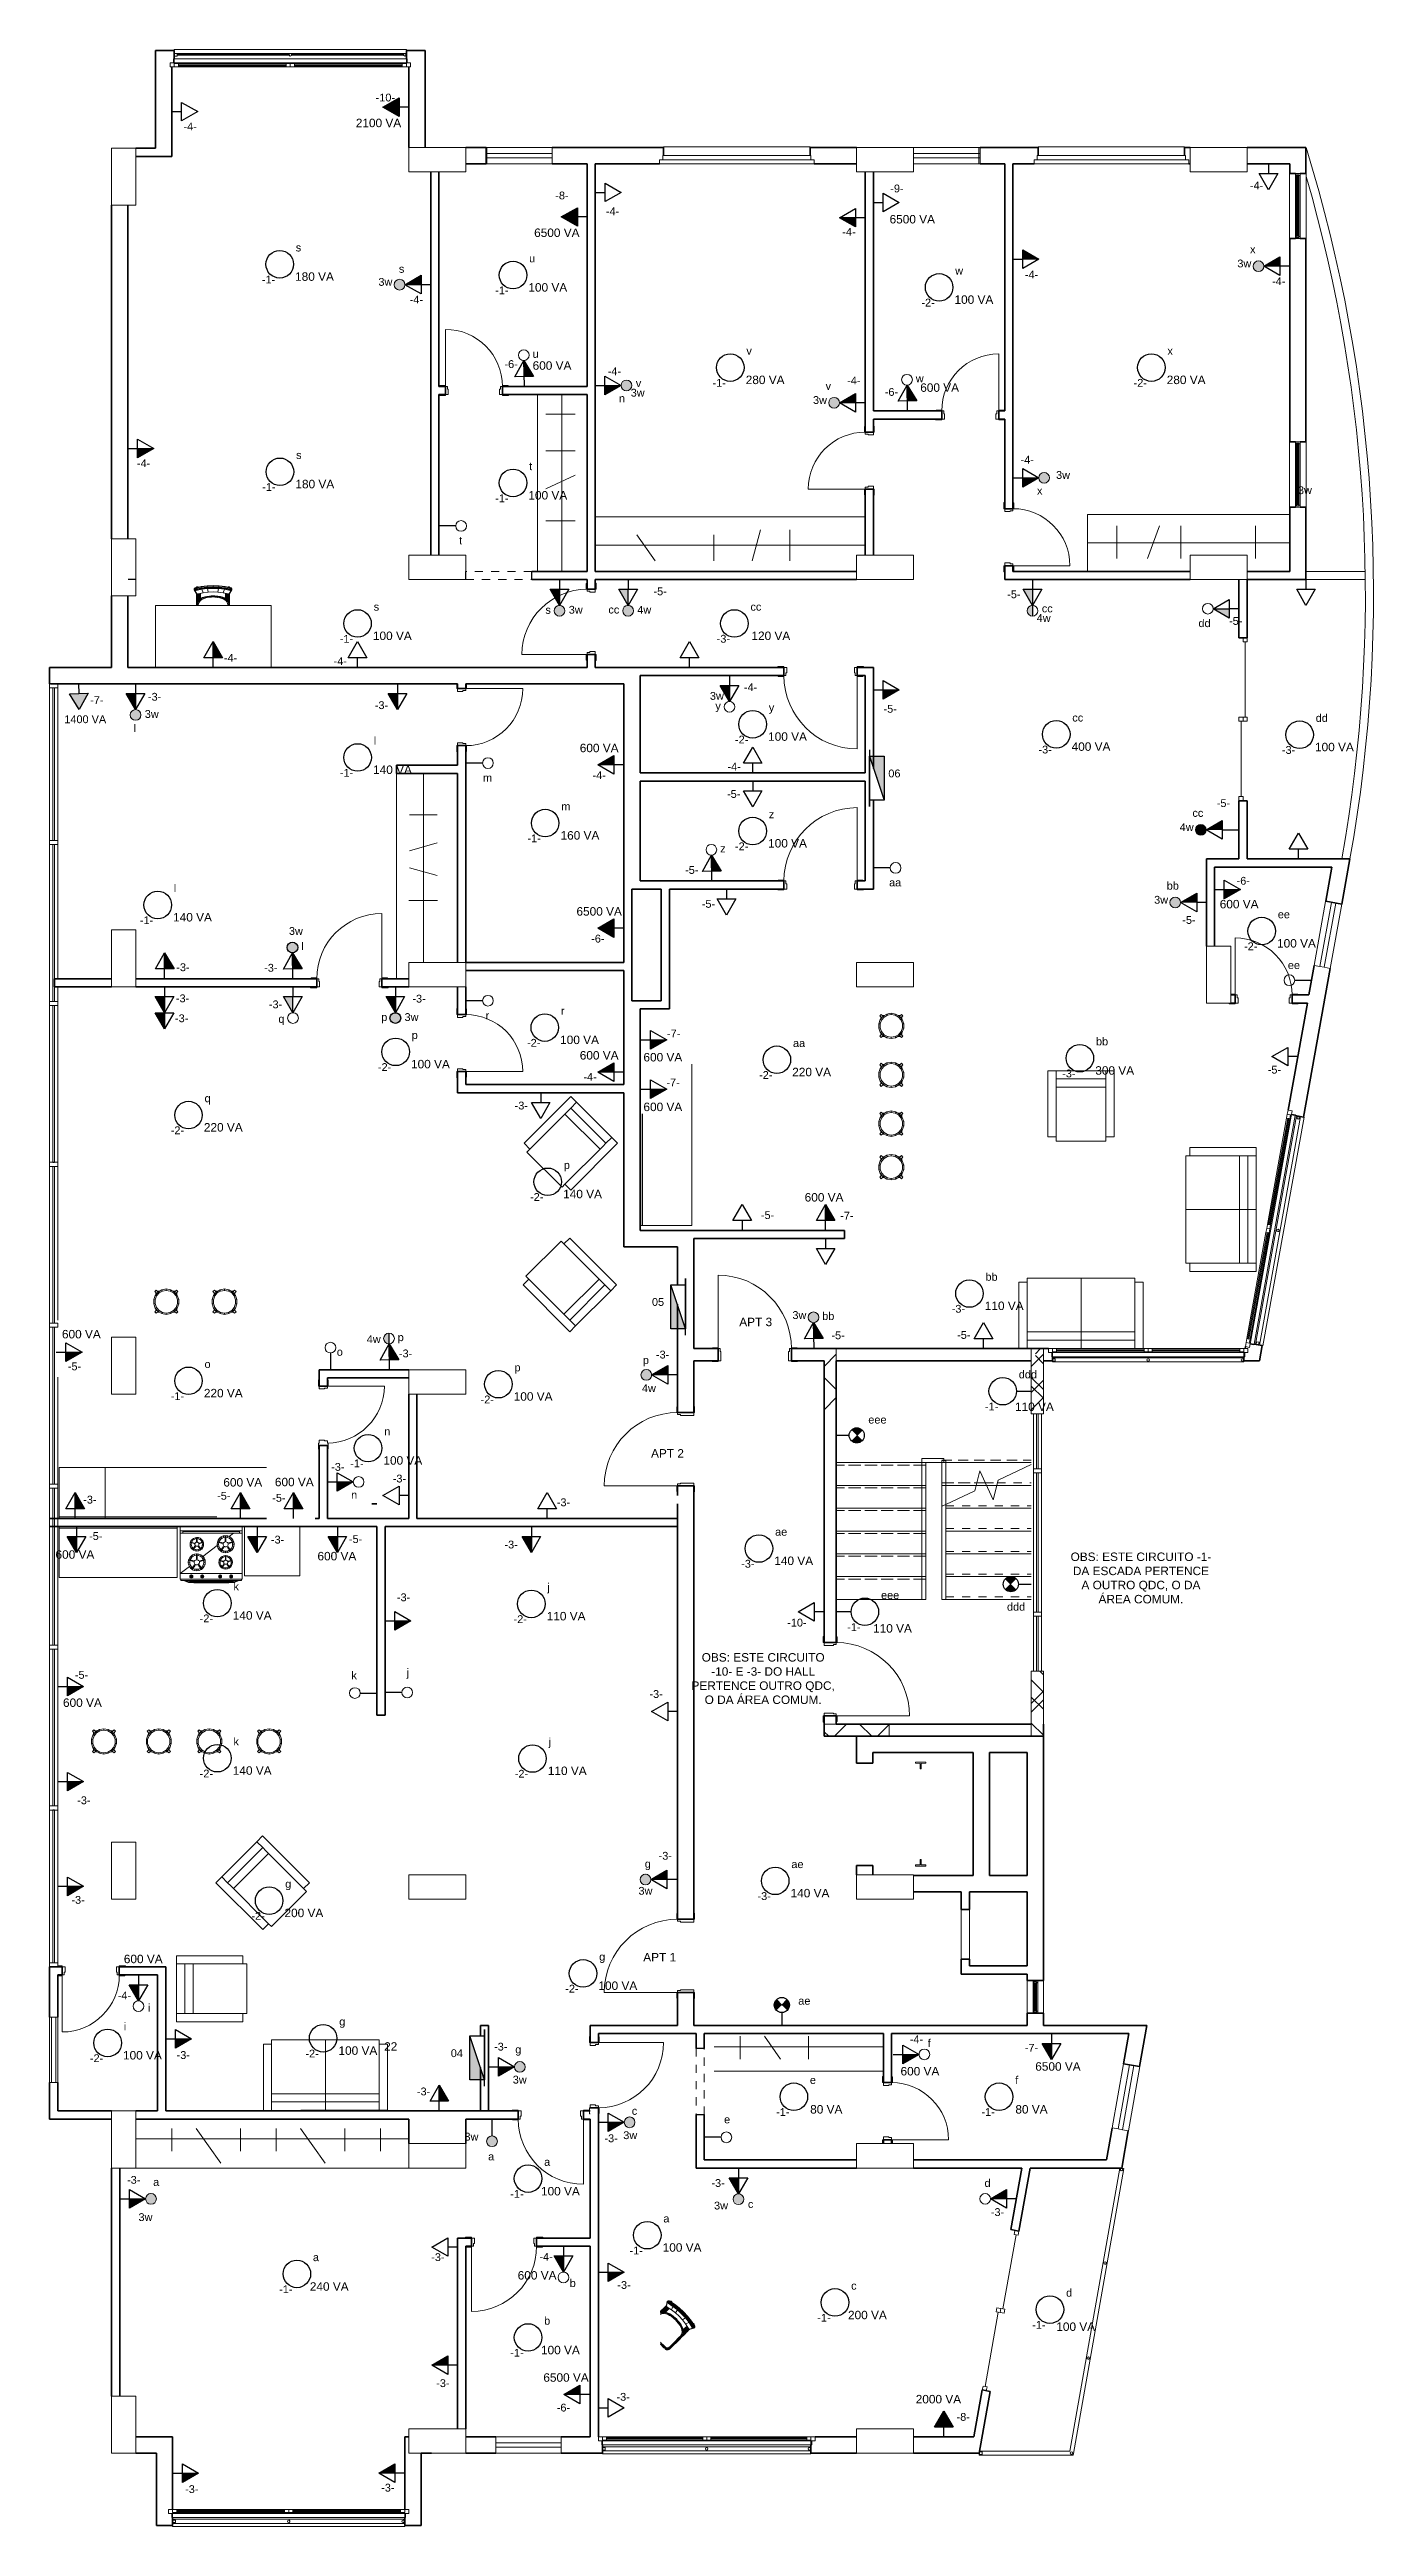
# Model space of a CAD drawing. Header units: metres. Extents: x -182 to 99, y 70 to 113.
# Drawn here: x -6.78 to 9.47, y 81.24 to 111.64 of the extents above; entities that cross this region are included whole.
import ezdxf

# ---------------------------------------------------------------- set-up
doc = ezdxf.new("R2010")
doc.units = ezdxf.units.M
doc.header["$LTSCALE"] = 0.01
doc.linetypes.add('Basculante', pattern=[0.003969, 0.002381, -0.001587])
doc.linetypes.add('Trazo pequeño', pattern=[0.003, 0.002, -0.001])
for name, color, linetype, lineweight in [('A-DETL', 5, 'Continuous', 9), ('A-DETL-GENF', 3, 'Basculante', 9), ('A-DOOR', 1, 'Continuous', 9), ('A-DOOR-FRAM', 1, 'Continuous', 13), ('A-DOOR-GLAZ', 1, 'Continuous', 13), ('A-EQPM', 6, 'Continuous', 9), ('A-FLOR-CASE', 3, 'Continuous', 9), ('A-FLOR-HRAL', 1, 'Continuous', 9), ('A-FLOR-STRS', 1, 'Continuous', 9), ('A-GENM', 6, 'Continuous', 9), ('A-GLAZ', 6, 'Continuous', 9), ('A-GLAZ-CWMG', 3, 'Continuous', 9), ('A-GLAZ-FRAM', 6, 'Continuous', 13), ('A-GLAZ-GLAS', 6, 'Continuous', 13), ('A-GLAZ-SILL', 1, 'Continuous', 9), ('A-SECT-MBND', 5, 'Trazo pequeño', 9), ('A-WALL', 2, 'Continuous', 9), ('G-IMPT', 1, 'Continuous', 9), ('I-FURN', 6, 'Continuous', 9), ('S-COLS', 6, 'Continuous', 9)]:
    doc.layers.add(name, color=color, linetype=linetype, lineweight=lineweight)
doc.layers.add('Elétrica', color=7, linetype='Continuous')
doc.layers.add('LEGENDA', color=7, linetype='Continuous')
doc.layers.get('0').off()
doc.layers.get('A-EQPM').off()
doc.layers.get('I-FURN').off()
doc.styles.add('Arial', font='arial.ttf', dxfattribs={"height": 0.29506})
pattern_1 = [(45, (2.55315, 97.52966), (-0.212132, 0.212132), []), (135, (2.55315, 97.52966), (-0.212132, -0.212132), [])]
pattern_2 = [(45, (2.55315, 97.52966), (-0.265165, 0.265165), []), (135, (2.55315, 97.52966), (-0.265165, -0.265165), [])]
pattern_3 = [(0, (0, 0), (0, 6.985), [5.08, -1.905]), (90, (0, 0), (-6.985, 4e-16), [5.08, -1.905])]

msp = doc.modelspace()

# ---------------------------------------------------------------- texts
at = {"layer": 'Elétrica', "lineweight": 20, "style": 'Arial'}
for s, p in [('-10-', (-2.78, 111.005)), ('-4-', (-5.14, 110.65)), ('-8-', (-0.574, 109.803)), ('-9-', (3.54, 109.889)), ('-4-', (7.957, 109.926)), ('-4-', (0.047, 109.608)), ('s', (-3.761, 109.164)), ('-4-', (2.951, 109.356)), ('x', (7.958, 109.142)), ('-1-', (-4.176, 108.771)), ('s', (-2.495, 108.902)), ('u', (-0.895, 109.031)), ('w', (4.337, 108.88)), ('-4-', (5.193, 108.832)), ('3w', (7.802, 108.968)), ('3w', (-2.746, 108.742)), ('-4-', (-2.362, 108.526)), ('-1-', (-1.311, 108.638)), ('-2-', (3.922, 108.488)), ('-4-', (8.228, 108.75)), ('v', (1.773, 107.895)), ('x', (6.943, 107.895)), ('-6-', (-1.198, 107.733)), ('u', (-0.853, 107.858)), ('-4-', (0.07, 107.645)), ('3w', (0.352, 107.382)), ('v', (0.415, 107.499)), ('-1-', (1.358, 107.503)), ('3w', (2.591, 107.292)), ('v', (2.746, 107.465)), ('-4-', (3.01, 107.532)), ('-6-', (3.472, 107.391)), ('w', (3.853, 107.557)), ('-2-', (6.528, 107.503)), ('-4-', (-5.711, 106.516)), ('s', (-3.757, 106.617)), ('t', (-0.895, 106.479)), ('-4-', (5.14, 106.559)), ('3w', (5.576, 106.372)), ('-1-', (-4.172, 106.224)), ('-1-', (-1.311, 106.086)), ('3w', (8.546, 106.185)), ('-5-', (0.632, 104.943)), ('-5-', (4.976, 104.907)), ('s', (-2.804, 104.754)), ('s', (-0.695, 104.716)), ('3w', (-0.409, 104.717)), ('cc', (0.078, 104.719)), ('4w', (0.433, 104.717)), ('cc', (1.823, 104.754)), ('4w', (5.338, 104.616)), ('cc', (5.401, 104.733)), ('-5-', (7.7, 104.58)), ('-1-', (-3.22, 104.361)), ('-3-', (1.408, 104.361)), ('-4-', (-4.643, 104.127)), ('-4-', (-3.296, 104.087)), ('-7-', (-6.286, 103.608)), ('-3-', (-5.576, 103.649)), ('3w', (1.325, 103.66)), ('-4-', (1.743, 103.767)), ('1400 VA', (-6.603, 103.373)), ('3w', (-5.615, 103.438)), ('-3-', (-2.79, 103.546)), ('y', (1.392, 103.537)), ('y', (2.048, 103.517)), ('-5-', (3.457, 103.501)), ('cc', (5.775, 103.393)), ('dd', (8.764, 103.389)), ('l', (-5.751, 103.263)), ('l', (-2.803, 103.109)), ('-2-', (1.633, 103.124)), ('-3-', (5.36, 103.001)), ('-3-', (8.349, 102.996)), ('-1-', (-3.218, 102.716)), ('-4-', (-0.116, 102.686)), ('-4-', (1.54, 102.791)), ('06', (3.516, 102.708)), ('-5-', (1.535, 102.456)), ('m', (-0.5, 102.304)), ('z', (2.048, 102.206)), ('cc', (7.25, 102.223)), ('-5-', (7.549, 102.343)), ('-1-', (-0.916, 101.911)), ('-2-', (1.633, 101.813)), ('4w', (7.094, 102.049)), ('-5-', (1.02, 101.523)), ('z', (1.451, 101.787)), ('l', (-5.259, 101.299)), ('bb', (6.935, 101.33)), ('-6-', (7.793, 101.39)), ('-1-', (-5.674, 100.906)), ('-5-', (1.225, 101.107)), ('3w', (6.78, 101.157)), ('-5-', (7.126, 100.909)), ('ee', (8.299, 100.978)), ('-6-', (-0.133, 100.68)), ('-2-', (7.884, 100.586)), ('-3-', (-5.228, 100.329)), ('-3-', (-4.149, 100.322)), ('-3-', (-5.233, 99.947)), ('-3-', (-2.329, 99.943)), ('-3-', (-5.244, 99.702)), ('-3-', (-4.091, 99.873)), ('q', (-3.974, 99.695)), ('p', (-2.711, 99.716)), ('r', (-0.505, 99.793)), ('p', (-2.337, 99.496)), ('-2-', (-0.921, 99.401)), ('-7-', (0.798, 99.516)), ('aa', (2.345, 99.398)), ('bb', (6.066, 99.418)), ('-2-', (-2.752, 99.103)), ('-5-', (8.175, 99.071)), ('-4-', (-0.229, 98.983)), ('-7-', (0.79, 98.915)), ('-2-', (1.929, 99.006)), ('-3-', (5.651, 99.025)), ('q', (-4.881, 98.72)), ('-3-', (-1.073, 98.631)), ('-2-', (-5.296, 98.327)), ('p', (-0.469, 97.901)), ('-2-', (-0.884, 97.508)), ('-5-', (1.951, 97.286)), ('-7-', (2.925, 97.279)), ('bb', (4.709, 96.528)), ('05', (0.613, 96.22)), ('3w', (2.338, 96.059)), ('bb', (2.704, 96.047)), ('-3-', (4.294, 96.136)), ('4w', (-2.889, 95.763)), ('p', (-2.509, 95.787)), ('-5-', (2.817, 95.81)), ('-5-', (4.361, 95.815)), ('-5-', (-6.56, 95.429)), ('o', (-4.881, 95.457)), ('-3-', (-2.494, 95.588)), ('p', (-1.075, 95.416)), ('p', (0.502, 95.506)), ('-3-', (0.662, 95.574)), ('4w', (0.49, 95.161)), ('-1-', (-5.296, 95.064)), ('-2-', (-1.491, 95.023)), ('n', (-2.675, 94.631)), ('-3-', (-3.326, 94.195)), ('-1-', (-3.091, 94.238)), ('-3-', (-2.57, 94.052)), ('-3-', (-6.371, 93.793)), ('-5-', (-4.727, 93.84)), ('-5-', (-4.05, 93.815)), ('-3-', (-0.555, 93.76)), ('-5-', (-6.299, 93.346)), ('-3-', (-4.066, 93.302)), ('-5-', (-3.108, 93.309)), ('ae', (2.125, 93.398)), ('-3-', (-1.198, 93.242)), ('-3-', (1.709, 93.006)), ('k', (-4.526, 92.728)), ('j', (-0.671, 92.719)), ('-3-', (-2.519, 92.594)), ('-2-', (-4.941, 92.335)), ('-2-', (-1.086, 92.326)), ('-5-', (-6.474, 91.642)), ('-3-', (0.582, 91.407)), ('k', (-4.526, 90.824)), ('j', (-0.657, 90.82)), ('-2-', (-4.941, 90.431)), ('-2-', (-1.072, 90.428)), ('-3-', (-6.445, 90.102)), ('g', (0.525, 89.323)), ('-3-', (0.695, 89.421)), ('g', (-3.891, 89.076)), ('ae', (2.325, 89.318)), ('-3-', (-6.516, 88.88)), ('3w', (0.448, 88.991)), ('-3-', (1.909, 88.926)), ('-2-', (-4.306, 88.683)), ('g', (-0.035, 88.182)), ('-2-', (-0.451, 87.79)), ('-4-', (-5.947, 87.707)), ('i', (-5.576, 87.557)), ('ae', (2.41, 87.641)), ('i', (-5.873, 87.328)), ('g', (-3.227, 87.386)), ('-2-', (-6.289, 86.936)), ('-3-', (-5.224, 86.975)), ('-2-', (-3.643, 86.993)), ('04', (-1.857, 86.998)), ('-3-', (-1.326, 87.078)), ('-4-', (3.779, 87.168)), ('-7-', (5.192, 87.064)), ('3w', (-1.096, 86.673)), ('e', (2.553, 86.668)), ('f', (5.074, 86.668)), ('-3-', (-2.273, 86.528)), ('-1-', (2.138, 86.276)), ('-1-', (4.659, 86.276)), ('3w', (-1.689, 85.973)), ('3w', (0.261, 85.991)), ('a', (-1.399, 85.73)), ('-3-', (0.03, 85.953)), ('-3-', (-5.833, 85.443)), ('a', (-0.711, 85.663)), ('-3-', (1.343, 85.404)), ('d', (4.697, 85.404)), ('-1-', (-1.126, 85.271)), ('3w', (1.376, 85.127)), ('c', (1.792, 85.145)), ('-3-', (4.775, 85.047)), ('3w', (-5.692, 84.985)), ('a', (0.753, 84.968)), ('a', (-3.55, 84.493)), ('-3-', (-2.097, 84.494)), ('-4-', (-0.769, 84.498)), ('-1-', (0.338, 84.575)), ('b', (-0.397, 84.175)), ('-3-', (0.188, 84.152)), ('-1-', (-3.965, 84.1)), ('c', (3.059, 84.143)), ('d', (5.699, 84.056)), ('b', (-0.711, 83.713)), ('-1-', (2.644, 83.75)), ('-1-', (5.284, 83.663)), ('-1-', (-1.126, 83.32)), ('-3-', (-2.036, 82.947)), ('-6-', (-0.556, 82.647)), ('-3-', (0.178, 82.779)), ('-8-', (4.354, 82.533)), ('-3-', (-5.12, 81.646)), ('-3-', (-2.712, 81.664))]:
    msp.add_text(s, height=0.0959, dxfattribs=at).set_placement(p)
at = {"layer": 'Elétrica', "style": 'Arial'}
for s, p in [('3w', (-3.845, 100.774)), ('l', (-3.694, 100.587)), ('3w', (-2.425, 99.717))]:
    msp.add_text(s, height=0.0959, dxfattribs=at).set_placement(p)
at = {"layer": 'Elétrica', "color": 7, "ltscale": 0.5, "true_color": 0xffffff, "style": 'Arial'}
for s, p in [('ddd', (5.118, 95.33)), ('-1-', (4.703, 94.937)), ('eee', (3.27, 94.775)), ('eee', (3.426, 92.621)), ('ddd', (4.973, 92.478)), ('-10-', (2.274, 92.283)), ('-1-', (3.011, 92.228))]:
    msp.add_text(s, height=0.0959, dxfattribs=at).set_placement(p)
at = {"layer": 'Elétrica', "lineweight": 20, "width": 0.5954, "attachment_point": 8, "style": 'Arial'}
for s, insert, char_height in [('{\\H0.0275x;\\P\\P}2100 VA', (-2.745, 110.688), 0.10402), ('{\\H0.0275x;\\P\\P}6500 VA', (3.81, 109.506), 0.10402), ('{\\H0.0275x;\\P\\P}6500 VA', (-0.555, 109.34), 0.10402), ('{\\H0.0275x;\\P\\P}180 VA', (-3.531, 108.802), 0.10402), ('{\\H0.0275x;\\P\\P}100 VA', (-0.666, 108.669), 0.10402), ('{\\H0.0275x;\\P\\P}100 VA', (4.567, 108.519), 0.10402), ('{\\H0.0275x;\\P\\P}600 VA', (-0.614, 107.71), 0.10402), ('{\\H0.0275x;\\P\\P}280 VA', (2.003, 107.534), 0.10402), ('{\\H0.0275x;\\P\\P}280 VA', (7.173, 107.534), 0.10402), ('{\\H0.0275x;\\P}n', (0.245, 107.313), 0.09589), ('{\\H0.0275x;\\P\\P}600 VA', (4.146, 107.439), 0.10402), ('{\\H0.0275x;\\P\\P}180 VA', (-3.527, 106.255), 0.10402), ('{\\H0.0275x;\\P\\P}100 VA', (-0.666, 106.117), 0.10402), ('{\\H0.0275x;\\P}x', (5.375, 106.179), 0.09589), ('{\\H0.0275x;\\P}t', (-1.736, 105.567), 0.09589), ('{\\H0.0275x;\\P}dd', (7.399, 104.551), 0.09589), ('{\\H0.0275x;\\P\\P}100 VA', (-2.575, 104.392), 0.10402), (' 120 VA', (2.053, 104.392), 0.104), ('{\\H0.0275x;\\P\\P}600 VA', (-0.035, 103.015), 0.10402), ('{\\H0.0275x;\\P\\P}100 VA', (2.278, 103.155), 0.10402), ('{\\H0.0275x;\\P\\P}400 VA', (6.005, 103.032), 0.10402), ('{\\H0.0275x;\\P\\P}100 VA', (8.994, 103.027), 0.10402), ('{\\H0.0275x;\\P\\P}140 VA', (-2.573, 102.748), 0.10402), ('{\\H0.0275x;\\P}m', (-1.406, 102.655), 0.09589), ('{\\H0.0275x;\\P\\P}160 VA', (-0.271, 101.942), 0.10402), ('{\\H0.0275x;\\P\\P}100 VA', (2.278, 101.845), 0.10402), ('{\\H0.0275x;\\P}aa', (3.6, 101.368), 0.09589), ('{\\H0.0275x;\\P\\P}140 VA', (-5.029, 100.937), 0.10402), ('{\\H0.0275x;\\P\\P}6500 VA', (-0.035, 101.009), 0.10402), ('{\\H0.0275x;\\P\\P}600 VA', (7.824, 101.098), 0.10402), ('{\\H0.0275x;\\P\\P}100 VA', (8.528, 100.617), 0.10402), ('{\\H0.0275x;\\P}ee', (8.497, 100.353), 0.09589), ('{\\H0.0275x;\\P}r', (-1.406, 99.738), 0.09589), ('{\\H0.0275x;\\P\\P}100 VA', (-0.276, 99.432), 0.10402), ('{\\H0.0275x;\\P\\P}100 VA', (-2.107, 99.134), 0.10402), ('{\\H0.0275x;\\P\\P}600 VA', (-0.035, 99.242), 0.10402), ('{\\H0.0275x;\\P\\P}600 VA', (0.747, 99.219), 0.10402), ('{\\H0.0275x;\\P\\P}220 VA', (2.574, 99.037), 0.10402), ('{\\H0.0275x;\\P\\P}300 VA', (6.296, 99.056), 0.10402), ('{\\H0.0275x;\\P\\P}600 VA', (0.747, 98.609), 0.10402), ('{\\H0.0275x;\\P\\P}220 VA', (-4.651, 98.358), 0.10402), ('{\\H0.0275x;\\P\\P}140 VA', (-0.239, 97.539), 0.10402), ('{\\H0.0275x;\\P\\P}600 VA', (2.727, 97.499), 0.10402), ('{\\H0.0275x;\\P\\P}110 VA', (4.939, 96.167), 0.10402), ('{\\H0.0275x;\\P\\P}600 VA', (-6.394, 95.819), 0.10402), ('{\\H0.0275x;\\P\\P}APT 3', (1.887, 95.969), 0.10402), ('{\\H0.0275x;\\P}o', (-3.22, 95.606), 0.09589), ('{\\H0.0275x;\\P\\P}220 VA', (-4.651, 95.095), 0.10402), ('{\\H0.0275x;\\P\\P}100 VA', (-0.846, 95.054), 0.10402), ('{\\H0.0275x;\\P\\P}100 VA', (-2.446, 94.269), 0.10402), ('{\\H0.0275x;\\P\\P}APT 2', (0.804, 94.357), 0.10402), ('{\\H0.0275x;\\P\\P}600 VA', (-4.412, 94), 0.10402), ('{\\H0.0275x;\\P\\P}600 VA', (-3.779, 94.004), 0.10402), ('{\\H0.0275x;\\P}n', (-3.044, 93.852), 0.09589), ('{\\H0.0275x;\\P\\P}600 VA', (-6.473, 93.114), 0.10402), ('{\\H0.0275x;\\P\\P}600 VA', (-3.256, 93.094), 0.10402), ('{\\H0.0275x;\\P\\P}140 VA', (2.354, 93.037), 0.10402), ('{\\H0.0275x;\\P\\P}140 VA', (-4.296, 92.366), 0.10402), ('{\\H0.0275x;\\P\\P}110 VA', (-0.441, 92.357), 0.10402), ('{\\H0.0275x;\\P}k', (-3.044, 91.637), 0.09589), ('{\\H0.0275x;\\P}j', (-2.383, 91.643), 0.09589), ('{\\H0.0275x;\\P\\P}600 VA', (-6.381, 91.295), 0.10402), ('{\\H0.0275x;\\P\\P}140 VA', (-4.296, 90.462), 0.10402), ('{\\H0.0275x;\\P\\P}110 VA', (-0.427, 90.459), 0.10402), ('{\\H0.0275x;\\P\\P}200 VA', (-3.661, 88.714), 0.10402), ('{\\H0.0275x;\\P\\P}140 VA', (2.554, 88.957), 0.10402), ('{\\H0.0275x;\\P\\P}600 VA', (-5.634, 88.149), 0.10402), ('{\\H0.0275x;\\P\\P}APT 1', (0.708, 88.172), 0.10402), ('{\\H0.0275x;\\P\\P}100 VA', (0.194, 87.821), 0.10402), ('{\\H0.0275x;\\P\\P}100 VA', (-5.644, 86.967), 0.10402), ('{\\H0.0275x;\\P\\P}100 VA', (-2.998, 87.024), 0.10402), ('{\\H0.0275x;\\P}g', (-1.028, 87.015), 0.09589), ('{\\H0.0275x;\\P}f', (4.018, 87.122), 0.09589), ('{\\H0.0275x;\\P\\P}600 VA', (3.904, 86.771), 0.10402), ('{\\H0.0275x;\\P\\P}6500 VA', (5.599, 86.829), 0.10402), ('{\\H0.0275x;\\P}c', (0.399, 86.288), 0.09589), ('{\\H0.0275x;\\P\\P}80 VA', (2.754, 86.303), 0.10402), ('{\\H0.0275x;\\P\\P}80 VA', (5.274, 86.303), 0.10402), ('{\\H0.0275x;\\P}e', (1.536, 86.183), 0.09589), ('{\\H0.0275x;\\P}a', (-5.475, 85.415), 0.09589), ('{\\H0.0275x;\\P\\P}100 VA', (-0.511, 85.298), 0.10402), ('{\\H0.0275x;\\P\\P}100 VA', (0.983, 84.607), 0.10402), ('{\\H0.0275x;\\P\\P}240 VA', (-3.35, 84.128), 0.10402), ('{\\H0.0275x;\\P\\P}600 VA', (-0.797, 84.265), 0.10402), ('{\\H0.0275x;\\P\\P}200 VA', (3.259, 83.778), 0.10402), ('{\\H0.0275x;\\P\\P}100 VA', (5.817, 83.635), 0.10402), ('{\\H0.0275x;\\P\\P}100 VA', (-0.511, 83.348), 0.10402), ('{\\H0.0275x;\\P\\P}6500 VA', (-0.442, 83.011), 0.10402), ('{\\H0.0275x;\\P\\P}2000 VA', (4.131, 82.745), 0.10402)]:
    msp.add_mtext(s, dxfattribs=dict(at, insert=insert, char_height=char_height))
at = {"layer": 'Elétrica', "color": 7, "ltscale": 0.5, "true_color": 0xffffff, "char_height": 0.10402, "attachment_point": 8, "style": 'Arial'}
for s, insert, width in [('{\\H0.0275x;\\P\\P}110 VA', (5.31, 94.928), 0.5954), ('{\\H0.0275x;\\P\\P}OBS: ESTE CIRCUITO -1- DA ESCADA PERTENCE A OUTRO QDC, O DA ÁREA COMUM.', (6.618, 92.566), 1.76995), ('{\\H0.0275x;\\P\\P}110 VA', (3.567, 92.207), 0.5954), ('{\\H0.0275x;\\P\\P}OBS: ESTE CIRCUITO -10- E -3- DO HALL PERTENCE OUTRO QDC, O DA ÁREA COMUM.', (1.979, 91.331), 1.76995), ('{\\H0.0275x;\\P\\P}22', (-2.595, 87.076), 0.5954)]:
    msp.add_mtext(s, dxfattribs=dict(at, insert=insert, width=width))

# ---------------------------------------------------------------- blocks, each defined once
blk = doc.blocks.new('Pilar rectangular hormigón - 300 x 700 mm-506285-Nivel 4')
at = {"layer": 'S-COLS'}
for p, q in [((0.15, 0.35), (-0.15, 0.35)), ((-0.15, 0.35), (-0.15, -0.35)), ((0.15, -0.35), (0.15, 0.35)), ((-0.15, -0.35), (0.15, -0.35))]:
    blk.add_line(p, q, dxfattribs=at)
blk = doc.blocks.new('Pilar rectangular hormigón - 300 x 700 mm-V1-Nivel 4')
at = {"layer": 'S-COLS'}
for p, q in [((-0.15, 0.35), (-0.15, -0.35)), ((0.15, 0.35), (0.051, 0.35)), ((0.15, -0.35), (0.15, 0.35)), ((-0.15, -0.35), (0.15, -0.35))]:
    blk.add_line(p, q, dxfattribs=at)
blk = doc.blocks.new('M_Puerta-Hueco - 0813 x 2134mm-226122-Nivel 4')
at = {"layer": 'A-DETL-GENF'}
for p, q in [((0.398, 0.05), (-0.415, 0.05)), ((-0.415, -0.05), (0.398, -0.05))]:
    blk.add_line(p, q, dxfattribs=at)
at = {"layer": 'A-DETL-GENF', "linetype": 'Continuous', "lineweight": 25}
for p, q in [((-0.415, 0.05), (-0.415, -0.05)), ((0.398, -0.05), (0.398, 0.05))]:
    blk.add_line(p, q, dxfattribs=at)
blk = doc.blocks.new('Puerta de 1 hoja - 70 x 210 cm-216926-Nivel 4')
at = {"layer": 'A-DOOR', "lineweight": 13}
blk.add_line((0.617, 0.05), (0.617, 0.75), dxfattribs=at)
blk.add_arc((0.617, 0.05), 0.7, 90, 180, dxfattribs=at)
at = {"layer": 'A-DOOR-FRAM'}
for p, q in [((-0.083, 0.06), (-0.153, 0.06)), ((-0.153, 0.06), (-0.153, 0.05)), ((-0.083, 0.05), (-0.083, 0.06)), ((-0.058, 0.05), (-0.083, 0.05)), ((-0.058, 0.015), (-0.058, 0.05)), ((-0.048, 0.015), (-0.058, 0.015)), ((-0.048, -0.05), (-0.048, 0.015)), ((0.592, 0.015), (0.582, 0.015)), ((0.582, 0.015), (0.582, -0.05)), ((0.617, 0.05), (0.592, 0.05)), ((0.592, 0.05), (0.592, 0.015)), ((0.665, 0.06), (0.617, 0.06)), ((0.617, 0.06), (0.617, 0.05)), ((-0.158, -0.05), (-0.158, -0.06)), ((-0.158, -0.06), (-0.083, -0.06)), ((-0.083, -0.06), (-0.083, -0.05)), ((-0.083, -0.05), (-0.048, -0.05)), ((0.582, -0.05), (0.617, -0.05)), ((0.617, -0.05), (0.617, -0.06)), ((0.617, -0.06), (0.665, -0.06))]:
    blk.add_line(p, q, dxfattribs=at)
blk = doc.blocks.new('Puerta de 1 hoja - 90 x 210 cm-249323-Nivel 4')
at = {"layer": 'A-DOOR', "lineweight": 13}
blk.add_line((0.717, -0.1), (0.717, -1), dxfattribs=at)
blk.add_arc((0.717, -0.1), 0.9, 180, 270, dxfattribs=at)
at = {"layer": 'A-DOOR-FRAM'}
for p, q in [((-0.258, 0.11), (-0.183, 0.11)), ((-0.258, 0.1), (-0.258, 0.11)), ((-0.183, 0.11), (-0.183, 0.1)), ((-0.183, 0.1), (-0.148, 0.1)), ((-0.148, 0.1), (-0.148, -0.065)), ((0.682, -0.065), (0.682, 0.1)), ((0.682, 0.1), (0.717, 0.1)), ((0.717, 0.1), (0.717, 0.11)), ((0.717, 0.11), (0.792, 0.11)), ((0.792, 0.11), (0.792, 0.1)), ((-0.253, -0.11), (-0.253, -0.1)), ((-0.183, -0.11), (-0.253, -0.11)), ((-0.183, -0.1), (-0.183, -0.11)), ((-0.158, -0.1), (-0.183, -0.1)), ((-0.158, -0.065), (-0.158, -0.1)), ((-0.148, -0.065), (-0.158, -0.065)), ((0.692, -0.065), (0.682, -0.065)), ((0.692, -0.1), (0.692, -0.065)), ((0.717, -0.1), (0.692, -0.1)), ((0.717, -0.11), (0.717, -0.1)), ((0.787, -0.11), (0.717, -0.11)), ((0.787, -0.1), (0.787, -0.11))]:
    blk.add_line(p, q, dxfattribs=at)
blk = doc.blocks.new('M_Encimera con agujero para fregadero - Profundidad 600 mm-246100-Nivel 4')
at = {"layer": 'A-FLOR-CASE'}
for p, q in [((-1.2, 0.625), (0.78, 0.625)), ((-1.2, 0.019), (0.17, 0.019))]:
    blk.add_line(p, q, dxfattribs=at)
blk = doc.blocks.new('Puerta de 1 hoja - 80 x 210 cm-157248-Nivel 4')
at = {"layer": 'A-DOOR', "lineweight": 13}
blk.add_line((0.667, 0.05), (0.667, 0.85), dxfattribs=at)
blk.add_arc((0.667, 0.05), 0.8, 90, 180, dxfattribs=at)
at = {"layer": 'A-DOOR-FRAM'}
for p, q in [((-0.133, 0.06), (-0.203, 0.06)), ((-0.203, 0.06), (-0.203, 0.05)), ((-0.133, 0.05), (-0.133, 0.06)), ((-0.108, 0.05), (-0.133, 0.05)), ((-0.108, 0.015), (-0.108, 0.05)), ((-0.098, 0.015), (-0.108, 0.015)), ((-0.098, -0.05), (-0.098, 0.015)), ((0.642, 0.015), (0.632, 0.015)), ((0.632, 0.015), (0.632, -0.05)), ((0.667, 0.05), (0.642, 0.05)), ((0.642, 0.05), (0.642, 0.015)), ((0.737, 0.06), (0.667, 0.06)), ((0.667, 0.06), (0.667, 0.05)), ((0.737, 0.05), (0.737, 0.06)), ((-0.208, -0.05), (-0.208, -0.06)), ((-0.208, -0.06), (-0.133, -0.06)), ((-0.133, -0.06), (-0.133, -0.05)), ((-0.133, -0.05), (-0.098, -0.05)), ((0.632, -0.05), (0.667, -0.05)), ((0.667, -0.05), (0.667, -0.06)), ((0.667, -0.06), (0.742, -0.06)), ((0.742, -0.06), (0.742, -0.05))]:
    blk.add_line(p, q, dxfattribs=at)
blk = doc.blocks.new('M_Encimera con agujero para fregadero - Profundidad 600 mm-231913-Nivel 4')
at = {"layer": 'A-FLOR-CASE'}
for p, q in [((0.17, 0), (-1.2, 0)), ((-1.2, 0), (-1.2, -0.625)), ((-1.2, -0.019), (0.17, -0.019)), ((-1.2, -0.625), (0.78, -0.625))]:
    blk.add_line(p, q, dxfattribs=at)
blk = doc.blocks.new('Puerta de 1 hoja - 70 x 210 cm-171867-Nivel 4')
at = {"layer": 'A-DOOR', "lineweight": 13}
blk.add_line((0.617, -0.05), (0.617, -0.75), dxfattribs=at)
blk.add_arc((0.617, -0.05), 0.7, 180, 270, dxfattribs=at)
at = {"layer": 'A-DOOR-FRAM'}
for p, q in [((-0.158, 0.06), (-0.083, 0.06)), ((-0.158, 0.05), (-0.158, 0.06)), ((-0.083, 0.06), (-0.083, 0.05)), ((-0.083, 0.05), (-0.048, 0.05)), ((-0.048, 0.05), (-0.048, -0.015)), ((0.582, -0.015), (0.582, 0.05)), ((0.582, 0.05), (0.617, 0.05)), ((0.617, 0.05), (0.617, 0.06)), ((0.617, 0.06), (0.692, 0.06)), ((0.692, 0.06), (0.692, 0.05)), ((-0.153, -0.06), (-0.153, -0.05)), ((-0.083, -0.06), (-0.153, -0.06)), ((-0.083, -0.05), (-0.083, -0.06)), ((-0.058, -0.05), (-0.083, -0.05)), ((-0.058, -0.015), (-0.058, -0.05)), ((-0.048, -0.015), (-0.058, -0.015)), ((0.592, -0.015), (0.582, -0.015)), ((0.592, -0.05), (0.592, -0.015)), ((0.617, -0.05), (0.592, -0.05)), ((0.617, -0.06), (0.617, -0.05)), ((0.67, -0.06), (0.617, -0.06))]:
    blk.add_line(p, q, dxfattribs=at)
blk = doc.blocks.new('Puerta de 1 hoja - 70 x 210 cm-V11-Nivel 4')
at = {"layer": 'A-DOOR', "lineweight": 13}
blk.add_line((0.617, -0.05), (0.617, -0.75), dxfattribs=at)
blk.add_arc((0.617, -0.05), 0.7, 180, 270, dxfattribs=at)
at = {"layer": 'A-DOOR-FRAM'}
for p, q in [((-0.158, 0.06), (-0.083, 0.06)), ((-0.158, 0.05), (-0.158, 0.06)), ((-0.083, 0.06), (-0.083, 0.05)), ((-0.083, 0.05), (-0.048, 0.05)), ((-0.048, 0.05), (-0.048, -0.015)), ((0.582, -0.015), (0.582, 0.05)), ((0.582, 0.05), (0.617, 0.05)), ((0.617, 0.05), (0.617, 0.06)), ((0.617, 0.06), (0.692, 0.06)), ((0.692, 0.06), (0.692, 0.05)), ((-0.153, -0.06), (-0.153, -0.05)), ((-0.083, -0.06), (-0.153, -0.06)), ((-0.083, -0.05), (-0.083, -0.06)), ((-0.058, -0.05), (-0.083, -0.05)), ((-0.058, -0.015), (-0.058, -0.05)), ((-0.048, -0.015), (-0.058, -0.015)), ((0.592, -0.015), (0.582, -0.015)), ((0.592, -0.05), (0.592, -0.015)), ((0.617, -0.05), (0.592, -0.05)), ((0.617, -0.06), (0.617, -0.05)), ((0.687, -0.06), (0.617, -0.06)), ((0.687, -0.05), (0.687, -0.06))]:
    blk.add_line(p, q, dxfattribs=at)
blk = doc.blocks.new('Puerta de 1 hoja - 70 x 210 cm-V12-Nivel 4')
at = {"layer": 'A-DOOR', "lineweight": 13}
blk.add_line((0.617, 0.05), (0.617, 0.75), dxfattribs=at)
blk.add_arc((0.617, 0.05), 0.7, 90, 180, dxfattribs=at)
at = {"layer": 'A-DOOR-FRAM'}
for p, q in [((-0.083, 0.06), (-0.153, 0.06)), ((-0.153, 0.06), (-0.153, 0.05)), ((-0.083, 0.05), (-0.083, 0.06)), ((-0.058, 0.05), (-0.083, 0.05)), ((-0.058, 0.015), (-0.058, 0.05)), ((-0.048, 0.015), (-0.058, 0.015)), ((-0.048, -0.05), (-0.048, 0.015)), ((0.592, 0.015), (0.582, 0.015)), ((0.582, 0.015), (0.582, -0.05)), ((0.617, 0.05), (0.592, 0.05)), ((0.592, 0.05), (0.592, 0.015)), ((0.687, 0.06), (0.617, 0.06)), ((0.617, 0.06), (0.617, 0.05)), ((-0.158, -0.05), (-0.158, -0.06)), ((-0.158, -0.06), (-0.083, -0.06)), ((-0.083, -0.06), (-0.083, -0.05)), ((-0.083, -0.05), (-0.048, -0.05)), ((0.582, -0.05), (0.617, -0.05)), ((0.617, -0.05), (0.617, -0.06)), ((0.617, -0.06), (0.692, -0.06)), ((0.692, -0.06), (0.692, -0.05))]:
    blk.add_line(p, q, dxfattribs=at)
blk = doc.blocks.new('Puerta de 1 hoja - 70 x 210 cm-V13-Nivel 4')
at = {"layer": 'A-DOOR', "lineweight": 13}
blk.add_line((0.617, 0.05), (0.617, 0.75), dxfattribs=at)
blk.add_arc((0.617, 0.05), 0.7, 90, 180, dxfattribs=at)
at = {"layer": 'A-DOOR-FRAM'}
for p, q in [((-0.083, 0.06), (-0.153, 0.06)), ((-0.153, 0.06), (-0.153, 0.05)), ((-0.083, 0.05), (-0.083, 0.06)), ((-0.058, 0.05), (-0.083, 0.05)), ((-0.058, 0.015), (-0.058, 0.05)), ((-0.048, 0.015), (-0.058, 0.015)), ((-0.048, -0.05), (-0.048, 0.015)), ((0.592, 0.015), (0.582, 0.015)), ((0.582, 0.015), (0.582, -0.05)), ((0.617, 0.05), (0.592, 0.05)), ((0.592, 0.05), (0.592, 0.015)), ((0.687, 0.06), (0.617, 0.06)), ((0.617, 0.06), (0.617, 0.05)), ((0.687, 0.05), (0.687, 0.06)), ((-0.158, -0.05), (-0.158, -0.06)), ((-0.158, -0.06), (-0.083, -0.06)), ((-0.083, -0.06), (-0.083, -0.05)), ((-0.083, -0.05), (-0.048, -0.05)), ((0.582, -0.05), (0.617, -0.05)), ((0.617, -0.05), (0.617, -0.06)), ((0.617, -0.06), (0.692, -0.06))]:
    blk.add_line(p, q, dxfattribs=at)
blk = doc.blocks.new('Puerta de 1 hoja - 80 x 210 cm-196792-Nivel 4')
at = {"layer": 'A-DOOR', "lineweight": 13}
blk.add_line((0.667, -0.05), (0.667, -0.85), dxfattribs=at)
blk.add_arc((0.667, -0.05), 0.8, 180, 270, dxfattribs=at)
at = {"layer": 'A-DOOR-FRAM'}
for p, q in [((-0.208, 0.06), (-0.133, 0.06)), ((-0.208, 0.05), (-0.208, 0.06)), ((-0.133, 0.06), (-0.133, 0.05)), ((-0.133, 0.05), (-0.098, 0.05)), ((-0.098, 0.05), (-0.098, -0.015)), ((0.632, -0.015), (0.632, 0.05)), ((0.632, 0.05), (0.667, 0.05)), ((0.667, 0.05), (0.667, 0.06)), ((0.667, 0.06), (0.742, 0.06)), ((0.742, 0.06), (0.742, 0.05)), ((-0.203, -0.06), (-0.203, -0.05)), ((-0.133, -0.06), (-0.203, -0.06)), ((-0.133, -0.05), (-0.133, -0.06)), ((-0.108, -0.05), (-0.133, -0.05)), ((-0.108, -0.015), (-0.108, -0.05)), ((-0.098, -0.015), (-0.108, -0.015)), ((0.642, -0.015), (0.632, -0.015)), ((0.642, -0.05), (0.642, -0.015)), ((0.667, -0.05), (0.642, -0.05)), ((0.667, -0.06), (0.667, -0.05)), ((0.737, -0.06), (0.667, -0.06)), ((0.737, -0.05), (0.737, -0.06))]:
    blk.add_line(p, q, dxfattribs=at)
blk = doc.blocks.new('Craftsman05 - 12ZFNB05_dwg-256066-Nivel 4')
at = {"layer": 'G-IMPT'}
for p, q in [((0.762, 1.422), (0, 1.422)), ((0, 1.422), (0.762, 1.422)), ((0.762, 0), (0.762, 1.422)), ((0.762, 1.422), (0.762, 0)), ((0.762, 0), (0, 0)), ((0, 0), (0.762, 0))]:
    blk.add_line(p, q, dxfattribs=at)
blk = doc.blocks.new('Craftsman05 - Craftsman05-256427-Nivel 4')
blk.add_blockref('Craftsman05 - 12ZFNB05_dwg-256066-Nivel 4', (0, 0))
blk = doc.blocks.new('Seating28 - 12ZSTG28_dwg-156282-Nivel 4')
at = {"layer": 'G-IMPT'}
for p, q in [((-0.032, 0.335), (-0.042, 0.26)), ((-0.037, 0.259), (-0.028, 0.334)), ((-0.028, 0.334), (-0.037, 0.259)), ((-0.032, 0.335), (-0.016, 0.408)), ((-0.032, 0.335), (-0.028, 0.334)), ((-0.032, 0.335), (-0.028, 0.334)), ((-0.029, 0.386), (-0.03, 0.382)), ((-0.029, 0.386), (-0.03, 0.382)), ((-0.03, 0.382), (-0.03, 0.377)), ((-0.03, 0.382), (-0.03, 0.377)), ((-0.025, 0.37), (-0.03, 0.382)), ((-0.03, 0.377), (-0.028, 0.373)), ((-0.03, 0.377), (-0.028, 0.373)), ((-0.029, 0.386), (-0.027, 0.389)), ((-0.027, 0.389), (-0.029, 0.386)), ((-0.011, 0.407), (-0.028, 0.334)), ((-0.011, 0.407), (-0.028, 0.334)), ((-0.025, 0.37), (-0.028, 0.373)), ((-0.025, 0.37), (-0.028, 0.373)), ((-0.018, 0.331), (-0.028, 0.334)), ((-0.028, 0.334), (-0.018, 0.331)), ((-0.023, 0.392), (-0.027, 0.389)), ((-0.023, 0.392), (-0.027, 0.389)), ((-0.025, 0.37), (-0.027, 0.389)), ((-0.027, 0.258), (-0.018, 0.331)), ((-0.02, 0.389), (-0.025, 0.37)), ((-0.024, 0.372), (-0.025, 0.37)), ((-0.023, 0.392), (-0.019, 0.393)), ((-0.019, 0.393), (-0.023, 0.392)), ((-0.002, 0.403), (-0.018, 0.331)), ((-0.018, 0.331), (-0.008, 0.329)), ((-0.008, 0.329), (-0.018, 0.331)), ((-0.017, 0.257), (-0.008, 0.329)), ((-0.008, 0.329), (-0.017, 0.257)), ((-0.007, 0.418), (-0.016, 0.408)), ((-0.016, 0.408), (-0.011, 0.407)), ((-0.011, 0.407), (-0.016, 0.408)), ((-0.016, 0.408), (-0.011, 0.407)), ((-0.011, 0.407), (-0.006, 0.413)), ((-0.011, 0.407), (-0.006, 0.413)), ((-0.002, 0.403), (-0.011, 0.407)), ((-0.002, 0.403), (-0.011, 0.407)), ((0.001, 0.327), (-0.009, 0.255)), ((-0.008, 0.329), (0.008, 0.399)), ((0.008, 0.399), (-0.008, 0.329)), ((0.001, 0.327), (-0.008, 0.329)), ((0.001, 0.327), (-0.008, 0.329)), ((-0.007, 0.418), (0.006, 0.418)), ((-0.007, 0.418), (-0.006, 0.413)), ((0.002, 0.413), (-0.006, 0.413)), ((-0.002, 0.403), (-0.006, 0.413)), ((0.002, 0.413), (-0.006, 0.413)), ((-0.002, 0.403), (0.002, 0.413)), ((-0.002, 0.403), (0.008, 0.407)), ((-0.002, 0.403), (0.008, 0.399)), ((0.008, 0.399), (-0.002, 0.403)), ((0.016, 0.396), (0.001, 0.327)), ((0.043, 0.31), (0.001, 0.327)), ((0.006, 0.418), (0.002, 0.413)), ((0.002, 0.413), (0.008, 0.407)), ((0.002, 0.413), (0.008, 0.407)), ((0.048, 0.394), (0.006, 0.418)), ((0.006, 0.418), (0.016, 0.409)), ((0.016, 0.409), (0.008, 0.407)), ((0.016, 0.409), (0.008, 0.407)), ((0.008, 0.399), (0.008, 0.407)), ((0.008, 0.399), (0.008, 0.407)), ((0.016, 0.396), (0.008, 0.399)), ((0.016, 0.396), (0.008, 0.399)), ((0.016, 0.409), (0.016, 0.396)), ((0.057, 0.385), (0.016, 0.409)), ((0.043, 0.31), (0.034, 0.247)), ((0.057, 0.372), (0.043, 0.31)), ((0.048, 0.394), (0.057, 0.385)), ((0.05, 0.343), (0.059, 0.342)), ((0.05, 0.341), (0.053, 0.341)), ((0.05, 0.341), (0.056, 0.341)), ((0.072, 0.39), (0.051, 0.39)), ((0.051, 0.346), (0.061, 0.345)), ((0.052, 0.35), (0.063, 0.349)), ((0.053, 0.388), (0.068, 0.388)), ((0.053, 0.354), (0.063, 0.353)), ((0.053, 0.341), (0.068, 0.34)), ((0.056, 0.341), (0.053, 0.341)), ((0.063, 0.357), (0.054, 0.358)), ((0.055, 0.365), (0.06, 0.364)), ((0.055, 0.362), (0.062, 0.361)), ((0.064, 0.386), (0.056, 0.386)), ((0.056, 0.366), (0.057, 0.366)), ((0.068, 0.366), (0.056, 0.366)), ((0.056, 0.341), (0.059, 0.342)), ((0.056, 0.341), (0.07, 0.34)), ((0.057, 0.372), (0.057, 0.385)), ((0.057, 0.382), (0.062, 0.382)), ((0.061, 0.377), (0.057, 0.377)), ((0.057, 0.373), (0.062, 0.373)), ((0.064, 0.369), (0.057, 0.369)), ((0.057, 0.366), (0.071, 0.365)), ((0.057, 0.366), (0.06, 0.364)), ((0.061, 0.345), (0.059, 0.342)), ((0.059, 0.342), (0.072, 0.341)), ((0.062, 0.361), (0.06, 0.364)), ((0.073, 0.363), (0.06, 0.364)), ((0.061, 0.377), (0.062, 0.382)), ((0.069, 0.377), (0.061, 0.377)), ((0.062, 0.373), (0.061, 0.377)), ((0.061, 0.345), (0.063, 0.349)), ((0.061, 0.345), (0.074, 0.344)), ((0.064, 0.386), (0.062, 0.382)), ((0.069, 0.382), (0.062, 0.382)), ((0.064, 0.369), (0.062, 0.373)), ((0.069, 0.373), (0.062, 0.373)), ((0.062, 0.361), (0.063, 0.357)), ((0.062, 0.361), (0.075, 0.36)), ((0.063, 0.357), (0.063, 0.353)), ((0.063, 0.357), (0.076, 0.357)), ((0.063, 0.349), (0.063, 0.353)), ((0.076, 0.352), (0.063, 0.353)), ((0.063, 0.349), (0.076, 0.348)), ((0.064, 0.386), (0.068, 0.388)), ((0.064, 0.386), (0.071, 0.386)), ((0.068, 0.366), (0.064, 0.369)), ((0.064, 0.369), (0.071, 0.369)), ((0.072, 0.39), (0.068, 0.388)), ((0.074, 0.388), (0.068, 0.388)), ((0.068, 0.366), (0.074, 0.366)), ((0.068, 0.366), (0.072, 0.365)), ((0.068, 0.34), (0.07, 0.34)), ((0.07, 0.34), (0.068, 0.34)), ((0.071, 0.386), (0.069, 0.382)), ((0.069, 0.382), (0.069, 0.377)), ((0.069, 0.382), (0.079, 0.382)), ((0.069, 0.373), (0.069, 0.377)), ((0.069, 0.377), (0.078, 0.377)), ((0.071, 0.369), (0.069, 0.373)), ((0.079, 0.373), (0.069, 0.373)), ((0.07, 0.365), (0.072, 0.365)), ((0.07, 0.34), (0.072, 0.341)), ((0.07, 0.34), (0.086, 0.339)), ((0.071, 0.386), (0.074, 0.388)), ((0.071, 0.386), (0.081, 0.386)), ((0.071, 0.369), (0.074, 0.366)), ((0.071, 0.369), (0.081, 0.369)), ((0.071, 0.365), (0.087, 0.364)), ((0.071, 0.365), (0.073, 0.363)), ((0.072, 0.39), (0.078, 0.39)), ((0.078, 0.365), (0.072, 0.365)), ((0.074, 0.344), (0.072, 0.341)), ((0.088, 0.341), (0.072, 0.341)), ((0.075, 0.36), (0.073, 0.363)), ((0.073, 0.363), (0.088, 0.363)), ((0.074, 0.388), (0.078, 0.39)), ((0.074, 0.388), (0.084, 0.388)), ((0.078, 0.365), (0.074, 0.366)), ((0.074, 0.366), (0.084, 0.366)), ((0.074, 0.344), (0.076, 0.348)), ((0.074, 0.344), (0.089, 0.344)), ((0.075, 0.36), (0.09, 0.36)), ((0.075, 0.36), (0.076, 0.357)), ((0.076, 0.352), (0.076, 0.357)), ((0.09, 0.356), (0.076, 0.357)), ((0.076, 0.352), (0.076, 0.348)), ((0.076, 0.352), (0.09, 0.352)), ((0.076, 0.348), (0.09, 0.347)), ((0.078, 0.39), (0.087, 0.39)), ((0.079, 0.382), (0.078, 0.377)), ((0.079, 0.373), (0.078, 0.377)), ((0.09, 0.377), (0.078, 0.377)), ((0.078, 0.365), (0.087, 0.365)), ((0.081, 0.386), (0.079, 0.382)), ((0.079, 0.382), (0.091, 0.382)), ((0.079, 0.373), (0.081, 0.369)), ((0.079, 0.373), (0.091, 0.373)), ((0.081, 0.386), (0.084, 0.388)), ((0.081, 0.386), (0.093, 0.386)), ((0.084, 0.366), (0.081, 0.369)), ((0.081, 0.369), (0.093, 0.369)), ((0.087, 0.39), (0.084, 0.388)), ((0.084, 0.388), (0.095, 0.388)), ((0.087, 0.365), (0.084, 0.366)), ((0.084, 0.366), (0.095, 0.366)), ((0.085, 0.339), (0.086, 0.339)), ((0.085, 0.339), (0.086, 0.339)), ((0.088, 0.341), (0.086, 0.339)), ((0.086, 0.339), (0.104, 0.339)), ((0.087, 0.39), (0.099, 0.39)), ((0.087, 0.365), (0.099, 0.365)), ((0.087, 0.364), (0.104, 0.364)), ((0.088, 0.363), (0.087, 0.364)), ((0.09, 0.36), (0.088, 0.363)), ((0.088, 0.363), (0.105, 0.362)), ((0.088, 0.341), (0.089, 0.344)), ((0.088, 0.341), (0.104, 0.34)), ((0.089, 0.344), (0.09, 0.347)), ((0.089, 0.344), (0.105, 0.343)), ((0.089, 0.276), (0.098, 0.307)), ((0.089, 0.276), (0.098, 0.307)), ((0.09, 0.377), (0.091, 0.382)), ((0.09, 0.377), (0.091, 0.373)), ((0.09, 0.377), (0.105, 0.377)), ((0.09, 0.36), (0.09, 0.356)), ((0.09, 0.36), (0.105, 0.359)), ((0.09, 0.356), (0.09, 0.352)), ((0.09, 0.356), (0.105, 0.356)), ((0.09, 0.347), (0.09, 0.352)), ((0.106, 0.351), (0.09, 0.352)), ((0.09, 0.347), (0.105, 0.347)), ((0.093, 0.386), (0.091, 0.382)), ((0.091, 0.382), (0.105, 0.382)), ((0.093, 0.369), (0.091, 0.373)), ((0.091, 0.373), (0.105, 0.373)), ((0.1, 0.306), (0.091, 0.275)), ((0.093, 0.386), (0.095, 0.388)), ((0.093, 0.386), (0.107, 0.386)), ((0.095, 0.366), (0.093, 0.369)), ((0.093, 0.369), (0.107, 0.369)), ((0.095, 0.388), (0.099, 0.39)), ((0.095, 0.388), (0.109, 0.388)), ((0.095, 0.366), (0.099, 0.365)), ((0.095, 0.366), (0.109, 0.366)), ((0.098, 0.307), (0.105, 0.325)), ((0.098, 0.307), (0.105, 0.325)), ((0.1, 0.306), (0.098, 0.307)), ((0.099, 0.39), (0.112, 0.39)), ((0.099, 0.365), (0.112, 0.365)), ((0.1, 0.306), (0.107, 0.323)), ((0.1, 0.306), (0.104, 0.303)), ((0.104, 0.364), (0.121, 0.364)), ((0.104, 0.364), (0.105, 0.362)), ((0.104, 0.34), (0.105, 0.343)), ((0.104, 0.34), (0.114, 0.34)), ((0.104, 0.34), (0.104, 0.339)), ((0.104, 0.339), (0.113, 0.339)), ((0.104, 0.303), (0.111, 0.319)), ((0.104, 0.303), (0.111, 0.319)), ((0.107, 0.386), (0.105, 0.382)), ((0.105, 0.382), (0.121, 0.382)), ((0.105, 0.382), (0.105, 0.377)), ((0.105, 0.373), (0.105, 0.377)), ((0.105, 0.377), (0.121, 0.377)), ((0.107, 0.369), (0.105, 0.373)), ((0.105, 0.373), (0.121, 0.373)), ((0.105, 0.362), (0.105, 0.359)), ((0.105, 0.362), (0.121, 0.362)), ((0.105, 0.359), (0.121, 0.359)), ((0.105, 0.359), (0.105, 0.356)), ((0.106, 0.351), (0.105, 0.356)), ((0.121, 0.356), (0.105, 0.356)), ((0.106, 0.351), (0.105, 0.347)), ((0.119, 0.348), (0.105, 0.325)), ((0.119, 0.348), (0.105, 0.325)), ((0.105, 0.343), (0.105, 0.347)), ((0.105, 0.347), (0.118, 0.347)), ((0.105, 0.343), (0.116, 0.343)), ((0.107, 0.323), (0.105, 0.325)), ((0.106, 0.351), (0.121, 0.351)), ((0.107, 0.386), (0.109, 0.388)), ((0.107, 0.386), (0.123, 0.386)), ((0.109, 0.366), (0.107, 0.369)), ((0.107, 0.369), (0.123, 0.369)), ((0.12, 0.346), (0.107, 0.323)), ((0.111, 0.319), (0.107, 0.323)), ((0.112, 0.39), (0.109, 0.388)), ((0.125, 0.388), (0.109, 0.388)), ((0.112, 0.365), (0.109, 0.366)), ((0.109, 0.366), (0.125, 0.366)), ((0.111, 0.319), (0.124, 0.341)), ((0.111, 0.319), (0.124, 0.341)), ((0.119, 0.312), (0.111, 0.319)), ((0.112, 0.39), (0.127, 0.39)), ((0.112, 0.365), (0.127, 0.365)), ((0.119, 0.312), (0.112, 0.296)), ((0.131, 0.361), (0.119, 0.348)), ((0.119, 0.348), (0.131, 0.361)), ((0.119, 0.348), (0.12, 0.346)), ((0.131, 0.333), (0.119, 0.312)), ((0.132, 0.36), (0.12, 0.346)), ((0.12, 0.346), (0.124, 0.341)), ((0.121, 0.382), (0.123, 0.386)), ((0.121, 0.382), (0.121, 0.377)), ((0.121, 0.382), (0.139, 0.382)), ((0.121, 0.373), (0.121, 0.377)), ((0.121, 0.377), (0.139, 0.377)), ((0.123, 0.369), (0.121, 0.373)), ((0.121, 0.373), (0.139, 0.373)), ((0.133, 0.364), (0.121, 0.364)), ((0.121, 0.364), (0.121, 0.362)), ((0.121, 0.359), (0.121, 0.362)), ((0.121, 0.362), (0.132, 0.362)), ((0.129, 0.359), (0.121, 0.359)), ((0.121, 0.359), (0.121, 0.356)), ((0.121, 0.356), (0.121, 0.351)), ((0.121, 0.356), (0.125, 0.356)), ((0.125, 0.388), (0.123, 0.386)), ((0.123, 0.386), (0.14, 0.386)), ((0.123, 0.369), (0.125, 0.366)), ((0.123, 0.369), (0.14, 0.369)), ((0.136, 0.354), (0.124, 0.341)), ((0.136, 0.354), (0.124, 0.341)), ((0.131, 0.333), (0.124, 0.341)), ((0.125, 0.388), (0.127, 0.39)), ((0.125, 0.388), (0.142, 0.388)), ((0.127, 0.365), (0.125, 0.366)), ((0.125, 0.366), (0.137, 0.366)), ((0.127, 0.39), (0.144, 0.39)), ((0.127, 0.365), (0.135, 0.365)), ((0.131, 0.361), (0.145, 0.373)), ((0.131, 0.361), (0.145, 0.373)), ((0.132, 0.36), (0.131, 0.361)), ((0.132, 0.36), (0.131, 0.361)), ((0.142, 0.346), (0.131, 0.333)), ((0.132, 0.36), (0.146, 0.371)), ((0.132, 0.36), (0.136, 0.354)), ((0.132, 0.36), (0.136, 0.354)), ((0.136, 0.354), (0.15, 0.366)), ((0.15, 0.366), (0.136, 0.354)), ((0.136, 0.354), (0.142, 0.346)), ((0.14, 0.386), (0.139, 0.382)), ((0.139, 0.377), (0.139, 0.382)), ((0.139, 0.382), (0.158, 0.382)), ((0.139, 0.373), (0.139, 0.377)), ((0.139, 0.377), (0.155, 0.377)), ((0.139, 0.373), (0.14, 0.369)), ((0.139, 0.373), (0.146, 0.373)), ((0.142, 0.388), (0.14, 0.386)), ((0.14, 0.386), (0.159, 0.386)), ((0.142, 0.388), (0.144, 0.39)), ((0.142, 0.388), (0.16, 0.388)), ((0.142, 0.346), (0.155, 0.356)), ((0.144, 0.39), (0.162, 0.39)), ((0.145, 0.373), (0.163, 0.381)), ((0.145, 0.373), (0.163, 0.381)), ((0.146, 0.371), (0.145, 0.373)), ((0.146, 0.371), (0.164, 0.379)), ((0.15, 0.366), (0.146, 0.371)), ((0.15, 0.366), (0.167, 0.374)), ((0.15, 0.366), (0.167, 0.374)), ((0.155, 0.356), (0.15, 0.366)), ((0.155, 0.356), (0.171, 0.364)), ((0.159, 0.386), (0.158, 0.382)), ((0.158, 0.379), (0.158, 0.382)), ((0.158, 0.382), (0.165, 0.382)), ((0.16, 0.388), (0.159, 0.386)), ((0.159, 0.386), (0.179, 0.386)), ((0.16, 0.388), (0.162, 0.39)), ((0.16, 0.388), (0.18, 0.388)), ((0.162, 0.39), (0.181, 0.39)), ((0.163, 0.381), (0.187, 0.387)), ((0.187, 0.387), (0.163, 0.381)), ((0.164, 0.379), (0.163, 0.381)), ((0.187, 0.385), (0.164, 0.379)), ((0.164, 0.379), (0.167, 0.374)), ((0.167, 0.374), (0.19, 0.379)), ((0.19, 0.379), (0.167, 0.374)), ((0.167, 0.374), (0.171, 0.364)), ((0.171, 0.364), (0.193, 0.369)), ((0.18, 0.388), (0.179, 0.386)), ((0.179, 0.386), (0.181, 0.386)), ((0.18, 0.388), (0.181, 0.39)), ((0.18, 0.388), (0.198, 0.388)), ((0.181, 0.39), (0.198, 0.39)), ((0.198, 0.388), (0.187, 0.387)), ((0.198, 0.388), (0.187, 0.387)), ((0.187, 0.385), (0.187, 0.387)), ((0.198, 0.386), (0.187, 0.385)), ((0.19, 0.379), (0.187, 0.385)), ((0.198, 0.38), (0.19, 0.379)), ((0.198, 0.38), (0.19, 0.379)), ((0.193, 0.369), (0.19, 0.379)), ((0.198, 0.369), (0.193, 0.369)), ((-0.045, 0.187), (-0.042, 0.26)), ((-0.042, 0.114), (-0.045, 0.187)), ((-0.045, 0.187), (-0.04, 0.187)), ((-0.042, 0.26), (-0.037, 0.259)), ((-0.042, 0.26), (-0.037, 0.259)), ((-0.032, 0.039), (-0.042, 0.114)), ((-0.042, 0.114), (-0.037, 0.114)), ((-0.042, 0.114), (-0.037, 0.114)), ((-0.04, 0.187), (-0.037, 0.259)), ((-0.04, 0.187), (-0.037, 0.259)), ((-0.04, 0.187), (-0.037, 0.114)), ((-0.031, 0.187), (-0.04, 0.187)), ((-0.037, 0.114), (-0.04, 0.187)), ((-0.027, 0.258), (-0.037, 0.259)), ((-0.037, 0.259), (-0.027, 0.258)), ((-0.027, 0.115), (-0.037, 0.114)), ((-0.037, 0.114), (-0.027, 0.115)), ((-0.028, 0.039), (-0.037, 0.114)), ((-0.028, 0.039), (-0.037, 0.114)), ((-0.032, 0.039), (-0.016, -0.035)), ((-0.032, 0.039), (-0.028, 0.039)), ((-0.032, 0.039), (-0.028, 0.039)), ((-0.031, 0.187), (-0.027, 0.258)), ((-0.031, 0.187), (-0.02, 0.187)), ((-0.031, 0.187), (-0.027, 0.115)), ((-0.025, 0.003), (-0.03, -0.008)), ((-0.018, 0.042), (-0.028, 0.039)), ((-0.028, 0.039), (-0.018, 0.042)), ((-0.028, 0.039), (-0.011, -0.034)), ((-0.011, -0.034), (-0.028, 0.039)), ((-0.025, 0.003), (-0.028, 0)), ((-0.025, 0.003), (-0.028, 0)), ((-0.017, 0.257), (-0.027, 0.258)), ((-0.017, 0.257), (-0.027, 0.258)), ((-0.017, 0.117), (-0.027, 0.115)), ((-0.017, 0.117), (-0.027, 0.115)), ((-0.018, 0.042), (-0.027, 0.115)), ((-0.025, 0.003), (-0.027, -0.016)), ((-0.025, 0.003), (-0.024, 0.001)), ((-0.025, 0.003), (-0.02, -0.016)), ((-0.02, 0.187), (-0.017, 0.257)), ((-0.02, 0.187), (-0.017, 0.257)), ((-0.02, 0.187), (-0.017, 0.117)), ((-0.017, 0.117), (-0.02, 0.187)), ((-0.011, 0.187), (-0.02, 0.187)), ((-0.008, 0.044), (-0.018, 0.042)), ((-0.008, 0.044), (-0.018, 0.042)), ((-0.018, 0.042), (-0.002, -0.03)), ((-0.009, 0.255), (-0.017, 0.257)), ((-0.009, 0.255), (-0.017, 0.257)), ((-0.009, 0.118), (-0.017, 0.117)), ((-0.009, 0.118), (-0.017, 0.117)), ((-0.008, 0.044), (-0.017, 0.117)), ((-0.008, 0.044), (-0.017, 0.117)), ((-0.011, 0.187), (-0.009, 0.255)), ((-0.009, 0.118), (-0.011, 0.187)), ((0.034, 0.247), (-0.009, 0.255)), ((0.034, 0.126), (-0.009, 0.118)), ((0.001, 0.047), (-0.009, 0.118)), ((0.001, 0.047), (-0.008, 0.044)), ((0.001, 0.047), (-0.008, 0.044)), ((-0.008, 0.044), (0.008, -0.026)), ((0.008, -0.026), (-0.008, 0.044)), ((0.043, 0.063), (0.001, 0.047)), ((0.016, -0.023), (0.001, 0.047)), ((0.031, 0.187), (0.034, 0.247)), ((0.034, 0.126), (0.031, 0.187)), ((0.043, 0.063), (0.034, 0.126)), ((0.057, 0.002), (0.043, 0.063)), ((0.05, 0.032), (0.053, 0.032)), ((0.05, 0.032), (0.056, 0.032)), ((0.05, 0.03), (0.059, 0.031)), ((0.051, 0.027), (0.061, 0.028)), ((0.052, 0.023), (0.063, 0.024)), ((0.053, 0.032), (0.068, 0.033)), ((0.056, 0.032), (0.053, 0.032)), ((0.053, 0.019), (0.063, 0.02)), ((0.054, 0.015), (0.063, 0.016)), ((0.055, 0.011), (0.062, 0.012)), ((0.055, 0.009), (0.06, 0.009)), ((0.056, 0.032), (0.07, 0.033)), ((0.059, 0.031), (0.056, 0.032)), ((0.056, 0.007), (0.057, 0.007)), ((0.056, 0.007), (0.068, 0.007)), ((0.057, 0.007), (0.06, 0.009)), ((0.057, 0.007), (0.071, 0.008)), ((0.064, 0.004), (0.057, 0.004)), ((0.057, -0.011), (0.057, 0.002)), ((0.059, 0.031), (0.072, 0.032)), ((0.061, 0.028), (0.059, 0.031)), ((0.06, 0.009), (0.062, 0.012)), ((0.06, 0.009), (0.073, 0.01)), ((0.061, 0.028), (0.074, 0.029)), ((0.061, 0.028), (0.063, 0.024)), ((0.062, 0.012), (0.063, 0.016)), ((0.062, 0.012), (0.075, 0.013)), ((0.064, 0.004), (0.062, 0)), ((0.063, 0.024), (0.076, 0.025)), ((0.063, 0.024), (0.063, 0.02)), ((0.063, 0.02), (0.076, 0.021)), ((0.063, 0.016), (0.063, 0.02)), ((0.063, 0.016), (0.076, 0.017)), ((0.064, 0.004), (0.068, 0.007)), ((0.071, 0.004), (0.064, 0.004)), ((0.068, 0.033), (0.07, 0.033)), ((0.07, 0.033), (0.068, 0.033)), ((0.072, 0.008), (0.068, 0.007)), ((0.074, 0.007), (0.068, 0.007)), ((0.071, 0.004), (0.069, 0)), ((0.07, 0.033), (0.086, 0.034)), ((0.07, 0.033), (0.072, 0.032)), ((0.072, 0.008), (0.07, 0.008)), ((0.071, 0.008), (0.073, 0.01)), ((0.071, 0.008), (0.087, 0.009)), ((0.074, 0.007), (0.071, 0.004)), ((0.071, 0.004), (0.081, 0.004)), ((0.074, 0.029), (0.072, 0.032)), ((0.072, 0.032), (0.088, 0.032)), ((0.078, 0.008), (0.072, 0.008)), ((0.075, 0.013), (0.073, 0.01)), ((0.073, 0.01), (0.088, 0.01)), ((0.074, 0.029), (0.089, 0.03)), ((0.074, 0.029), (0.076, 0.025)), ((0.078, 0.008), (0.074, 0.007)), ((0.074, 0.007), (0.084, 0.007)), ((0.075, 0.013), (0.076, 0.017)), ((0.075, 0.013), (0.09, 0.013)), ((0.076, 0.025), (0.09, 0.026)), ((0.076, 0.021), (0.076, 0.025)), ((0.076, 0.021), (0.076, 0.017)), ((0.076, 0.021), (0.09, 0.021)), ((0.076, 0.017), (0.09, 0.017)), ((0.078, 0.008), (0.087, 0.008)), ((0.081, 0.209), (0.079, 0.187)), ((0.081, 0.209), (0.079, 0.187)), ((0.081, 0.164), (0.079, 0.187)), ((0.081, 0.164), (0.079, 0.187)), ((0.081, 0.187), (0.079, 0.187)), ((0.079, 0), (0.081, 0.004)), ((0.081, 0.209), (0.084, 0.243)), ((0.081, 0.209), (0.084, 0.243)), ((0.081, 0.209), (0.083, 0.209)), ((0.083, 0.209), (0.081, 0.187)), ((0.083, 0.164), (0.081, 0.187)), ((0.081, 0.187), (0.086, 0.187)), ((0.083, 0.142), (0.081, 0.164)), ((0.081, 0.164), (0.083, 0.142)), ((0.081, 0.164), (0.083, 0.164)), ((0.084, 0.007), (0.081, 0.004)), ((0.081, 0.004), (0.093, 0.004)), ((0.083, 0.209), (0.086, 0.242)), ((0.083, 0.209), (0.088, 0.208)), ((0.083, 0.164), (0.088, 0.165)), ((0.084, 0.142), (0.083, 0.164)), ((0.087, 0.108), (0.083, 0.142)), ((0.087, 0.108), (0.083, 0.142)), ((0.083, 0.142), (0.084, 0.142)), ((0.084, 0.243), (0.089, 0.276)), ((0.084, 0.243), (0.089, 0.276)), ((0.086, 0.242), (0.084, 0.243)), ((0.084, 0.142), (0.09, 0.143)), ((0.089, 0.109), (0.084, 0.142)), ((0.087, 0.008), (0.084, 0.007)), ((0.084, 0.007), (0.095, 0.007)), ((0.085, 0.034), (0.086, 0.034)), ((0.086, 0.034), (0.085, 0.034)), ((0.086, 0.242), (0.091, 0.275)), ((0.086, 0.242), (0.091, 0.241)), ((0.088, 0.208), (0.086, 0.187)), ((0.088, 0.208), (0.086, 0.187)), ((0.088, 0.165), (0.086, 0.187)), ((0.095, 0.187), (0.086, 0.187)), ((0.088, 0.165), (0.086, 0.187)), ((0.088, 0.032), (0.086, 0.034)), ((0.086, 0.034), (0.104, 0.034)), ((0.087, 0.108), (0.089, 0.109)), ((0.092, 0.087), (0.087, 0.108)), ((0.087, 0.108), (0.092, 0.087)), ((0.087, 0.009), (0.088, 0.01)), ((0.087, 0.009), (0.104, 0.009)), ((0.087, 0.008), (0.099, 0.008)), ((0.088, 0.208), (0.091, 0.241)), ((0.088, 0.208), (0.091, 0.241)), ((0.088, 0.208), (0.097, 0.207)), ((0.097, 0.166), (0.088, 0.165)), ((0.088, 0.165), (0.09, 0.143)), ((0.09, 0.143), (0.088, 0.165)), ((0.088, 0.032), (0.104, 0.033)), ((0.088, 0.032), (0.089, 0.03)), ((0.09, 0.013), (0.088, 0.01)), ((0.088, 0.01), (0.105, 0.011)), ((0.089, 0.276), (0.091, 0.275)), ((0.089, 0.109), (0.094, 0.111)), ((0.093, 0.088), (0.089, 0.109)), ((0.089, 0.03), (0.09, 0.026)), ((0.089, 0.03), (0.105, 0.03)), ((0.098, 0.146), (0.09, 0.143)), ((0.09, 0.143), (0.094, 0.111)), ((0.09, 0.143), (0.094, 0.111)), ((0.09, 0.021), (0.09, 0.026)), ((0.09, 0.026), (0.105, 0.026)), ((0.09, 0.021), (0.106, 0.022)), ((0.09, 0.021), (0.09, 0.017)), ((0.09, 0.013), (0.09, 0.017)), ((0.09, 0.017), (0.105, 0.017)), ((0.09, 0.013), (0.105, 0.014)), ((0.091, 0.275), (0.096, 0.272)), ((0.091, 0.241), (0.096, 0.272)), ((0.091, 0.241), (0.096, 0.272)), ((0.1, 0.238), (0.091, 0.241)), ((0.091, 0), (0.093, 0.004)), ((0.093, 0.088), (0.092, 0.087)), ((0.092, 0.087), (0.102, 0.056)), ((0.092, 0.087), (0.102, 0.056)), ((0.093, 0.088), (0.098, 0.091)), ((0.093, 0.088), (0.104, 0.057)), ((0.095, 0.007), (0.093, 0.004)), ((0.107, 0.004), (0.093, 0.004)), ((0.102, 0.115), (0.094, 0.111)), ((0.098, 0.091), (0.094, 0.111)), ((0.098, 0.091), (0.094, 0.111)), ((0.097, 0.207), (0.095, 0.187)), ((0.095, 0.187), (0.097, 0.166)), ((0.099, 0.008), (0.095, 0.007)), ((0.109, 0.007), (0.095, 0.007)), ((0.096, 0.272), (0.104, 0.303)), ((0.096, 0.272), (0.104, 0.303)), ((0.104, 0.268), (0.096, 0.272)), ((0.097, 0.207), (0.1, 0.238)), ((0.097, 0.166), (0.098, 0.146)), ((0.098, 0.146), (0.102, 0.115)), ((0.098, 0.091), (0.107, 0.096)), ((0.098, 0.091), (0.108, 0.061)), ((0.108, 0.061), (0.098, 0.091)), ((0.099, 0.008), (0.112, 0.008)), ((0.1, 0.238), (0.104, 0.268)), ((0.107, 0.096), (0.102, 0.115)), ((0.104, 0.057), (0.102, 0.056)), ((0.112, 0.035), (0.102, 0.056)), ((0.112, 0.035), (0.102, 0.056)), ((0.112, 0.296), (0.104, 0.303)), ((0.112, 0.296), (0.104, 0.268)), ((0.108, 0.061), (0.104, 0.057)), ((0.114, 0.036), (0.104, 0.057)), ((0.104, 0.034), (0.113, 0.034)), ((0.104, 0.033), (0.104, 0.034)), ((0.105, 0.03), (0.104, 0.033)), ((0.104, 0.033), (0.114, 0.033)), ((0.104, 0.009), (0.105, 0.011)), ((0.104, 0.009), (0.121, 0.009)), ((0.105, 0.03), (0.105, 0.026)), ((0.105, 0.03), (0.116, 0.03)), ((0.106, 0.022), (0.105, 0.026)), ((0.105, 0.026), (0.119, 0.026)), ((0.106, 0.022), (0.105, 0.017)), ((0.105, 0.017), (0.121, 0.018)), ((0.105, 0.014), (0.105, 0.017)), ((0.105, 0.014), (0.121, 0.014)), ((0.105, 0.014), (0.105, 0.011)), ((0.105, 0.011), (0.121, 0.011)), ((0.105, 0), (0.107, 0.004)), ((0.106, 0.022), (0.121, 0.022)), ((0.116, 0.067), (0.107, 0.096)), ((0.109, 0.007), (0.107, 0.004)), ((0.107, 0.004), (0.123, 0.004)), ((0.108, 0.061), (0.116, 0.067)), ((0.108, 0.061), (0.118, 0.041)), ((0.108, 0.061), (0.118, 0.041)), ((0.112, 0.008), (0.109, 0.007)), ((0.109, 0.007), (0.125, 0.007)), ((0.114, 0.036), (0.112, 0.035)), ((0.126, 0.016), (0.112, 0.035)), ((0.126, 0.016), (0.112, 0.035)), ((0.112, 0.008), (0.127, 0.008)), ((0.114, 0.036), (0.118, 0.041)), ((0.127, 0.018), (0.114, 0.036)), ((0.126, 0.048), (0.116, 0.067)), ((0.126, 0.048), (0.118, 0.041)), ((0.131, 0.023), (0.118, 0.041)), ((0.131, 0.023), (0.118, 0.041)), ((0.121, 0.022), (0.121, 0.018)), ((0.121, 0.014), (0.121, 0.018)), ((0.125, 0.018), (0.121, 0.018)), ((0.129, 0.014), (0.121, 0.014)), ((0.121, 0.014), (0.121, 0.011)), ((0.121, 0.009), (0.121, 0.011)), ((0.121, 0.011), (0.132, 0.011)), ((0.134, 0.009), (0.121, 0.009)), ((0.123, 0.004), (0.121, 0)), ((0.125, 0.007), (0.123, 0.004)), ((0.14, 0.004), (0.123, 0.004)), ((0.127, 0.008), (0.125, 0.007)), ((0.137, 0.007), (0.125, 0.007)), ((0.138, 0.032), (0.126, 0.048)), ((0.126, 0.016), (0.127, 0.018)), ((0.143, 0.002), (0.126, 0.016)), ((0.126, 0.016), (0.143, 0.002)), ((0.127, 0.018), (0.131, 0.023)), ((0.144, 0.004), (0.127, 0.018)), ((0.127, 0.008), (0.135, 0.008)), ((0.131, 0.023), (0.138, 0.032)), ((0.131, 0.023), (0.147, 0.009)), ((0.147, 0.009), (0.131, 0.023)), ((0.153, 0.019), (0.138, 0.032)), ((0.14, 0.004), (0.139, 0)), ((0.143, 0.002), (0.144, 0.004)), ((0.144, 0.004), (0.143, 0.002)), ((0.143, 0.002), (0.159, -0.007)), ((0.159, -0.007), (0.143, 0.002)), ((0.144, 0.004), (0.147, 0.009)), ((0.147, 0.009), (0.144, 0.004)), ((0.16, -0.005), (0.144, 0.004)), ((0.147, 0.009), (0.153, 0.019)), ((0.147, 0.009), (0.163, 0.001)), ((0.147, 0.009), (0.163, 0.001)), ((0.153, 0.019), (0.168, 0.01)), ((0.16, -0.005), (0.163, 0.001)), ((0.168, 0.01), (0.163, 0.001)), ((0.186, -0.005), (0.163, 0.001)), ((0.186, -0.005), (0.163, 0.001)), ((0.168, 0.01), (0.19, 0.005)), ((0.19, 0.005), (0.186, -0.005)), ((0.19, 0.005), (0.198, 0.004)), ((-0.028, 0), (-0.03, -0.004)), ((-0.028, 0), (-0.03, -0.004)), ((-0.03, -0.008), (-0.03, -0.004)), ((-0.03, -0.008), (-0.03, -0.004)), ((-0.029, -0.013), (-0.03, -0.008)), ((-0.029, -0.013), (-0.03, -0.008)), ((-0.027, -0.016), (-0.029, -0.013)), ((-0.027, -0.016), (-0.029, -0.013)), ((-0.023, -0.019), (-0.027, -0.016)), ((-0.023, -0.019), (-0.027, -0.016)), ((-0.019, -0.02), (-0.023, -0.019)), ((-0.019, -0.02), (-0.023, -0.019)), ((-0.011, -0.034), (-0.016, -0.035)), ((-0.016, -0.035), (-0.011, -0.034)), ((-0.007, -0.044), (-0.016, -0.035)), ((-0.002, -0.03), (-0.011, -0.034)), ((-0.011, -0.034), (-0.002, -0.03)), ((-0.011, -0.034), (-0.006, -0.039)), ((-0.006, -0.039), (-0.011, -0.034)), ((-0.007, -0.044), (-0.006, -0.039)), ((0.006, -0.045), (-0.007, -0.044)), ((-0.002, -0.03), (-0.006, -0.039)), ((0.002, -0.04), (-0.006, -0.039)), ((0.002, -0.04), (-0.006, -0.039)), ((0.008, -0.026), (-0.002, -0.03)), ((0.008, -0.026), (-0.002, -0.03)), ((-0.002, -0.03), (0.002, -0.04)), ((-0.002, -0.03), (0.008, -0.034)), ((0.002, -0.04), (0.008, -0.034)), ((0.002, -0.04), (0.008, -0.034)), ((0.006, -0.045), (0.002, -0.04)), ((0.048, -0.02), (0.006, -0.045)), ((0.006, -0.045), (0.016, -0.036)), ((0.016, -0.023), (0.008, -0.026)), ((0.016, -0.023), (0.008, -0.026)), ((0.008, -0.026), (0.008, -0.034)), ((0.008, -0.026), (0.008, -0.034)), ((0.016, -0.036), (0.008, -0.034)), ((0.016, -0.036), (0.008, -0.034)), ((0.057, -0.011), (0.016, -0.036)), ((0.016, -0.036), (0.016, -0.023)), ((0.048, -0.02), (0.057, -0.011)), ((0.072, -0.017), (0.051, -0.017)), ((0.053, -0.015), (0.068, -0.015)), ((0.064, -0.013), (0.056, -0.013)), ((0.062, 0), (0.057, 0)), ((0.061, -0.004), (0.057, -0.004)), ((0.062, -0.009), (0.057, -0.009)), ((0.061, -0.004), (0.062, 0)), ((0.062, -0.009), (0.061, -0.004)), ((0.061, -0.004), (0.069, -0.004)), ((0.069, 0), (0.062, 0)), ((0.064, -0.013), (0.062, -0.009)), ((0.062, -0.009), (0.069, -0.009)), ((0.064, -0.013), (0.071, -0.013)), ((0.064, -0.013), (0.068, -0.015)), ((0.074, -0.015), (0.068, -0.015)), ((0.072, -0.017), (0.068, -0.015)), ((0.069, 0), (0.069, -0.004)), ((0.069, 0), (0.079, 0)), ((0.069, -0.009), (0.069, -0.004)), ((0.069, -0.004), (0.078, -0.004)), ((0.071, -0.013), (0.069, -0.009)), ((0.069, -0.009), (0.079, -0.009)), ((0.071, -0.013), (0.074, -0.015)), ((0.071, -0.013), (0.081, -0.013)), ((0.072, -0.017), (0.078, -0.017)), ((0.074, -0.015), (0.078, -0.017)), ((0.074, -0.015), (0.084, -0.015)), ((0.079, 0), (0.078, -0.004)), ((0.078, -0.004), (0.079, -0.009)), ((0.078, -0.004), (0.09, -0.004)), ((0.078, -0.017), (0.087, -0.017)), ((0.079, 0), (0.091, 0)), ((0.081, -0.013), (0.079, -0.009)), ((0.079, -0.009), (0.091, -0.009)), ((0.081, -0.013), (0.093, -0.013)), ((0.081, -0.013), (0.084, -0.015)), ((0.087, -0.017), (0.084, -0.015)), ((0.084, -0.015), (0.095, -0.015)), ((0.087, -0.017), (0.099, -0.017)), ((0.091, 0), (0.09, -0.004)), ((0.091, -0.009), (0.09, -0.004)), ((0.09, -0.004), (0.105, -0.004)), ((0.105, 0), (0.091, 0)), ((0.093, -0.013), (0.091, -0.009)), ((0.091, -0.009), (0.105, -0.009)), ((0.093, -0.013), (0.095, -0.015)), ((0.093, -0.013), (0.107, -0.013)), ((0.095, -0.015), (0.109, -0.015)), ((0.095, -0.015), (0.099, -0.017)), ((0.099, -0.017), (0.112, -0.017)), ((0.105, 0), (0.105, -0.004)), ((0.105, 0), (0.121, 0)), ((0.105, -0.009), (0.105, -0.004)), ((0.105, -0.004), (0.121, -0.004)), ((0.121, -0.009), (0.105, -0.009)), ((0.107, -0.013), (0.105, -0.009)), ((0.109, -0.015), (0.107, -0.013)), ((0.123, -0.013), (0.107, -0.013)), ((0.109, -0.015), (0.125, -0.015)), ((0.109, -0.015), (0.112, -0.017)), ((0.112, -0.017), (0.127, -0.017)), ((0.139, 0), (0.121, 0)), ((0.121, 0), (0.121, -0.004)), ((0.121, -0.009), (0.121, -0.004)), ((0.121, -0.004), (0.139, -0.004)), ((0.123, -0.013), (0.121, -0.009)), ((0.121, -0.009), (0.139, -0.009)), ((0.123, -0.013), (0.125, -0.015)), ((0.123, -0.013), (0.14, -0.013)), ((0.125, -0.015), (0.127, -0.017)), ((0.125, -0.015), (0.142, -0.015)), ((0.127, -0.017), (0.144, -0.017)), ((0.139, 0), (0.146, 0)), ((0.139, 0), (0.139, -0.004)), ((0.139, -0.009), (0.139, -0.004)), ((0.139, -0.004), (0.154, -0.004)), ((0.139, -0.009), (0.14, -0.013)), ((0.139, -0.009), (0.158, -0.009)), ((0.14, -0.013), (0.142, -0.015)), ((0.14, -0.013), (0.159, -0.013)), ((0.144, -0.017), (0.142, -0.015)), ((0.142, -0.015), (0.16, -0.015)), ((0.144, -0.017), (0.162, -0.017)), ((0.158, -0.009), (0.158, -0.006)), ((0.158, -0.009), (0.159, -0.013)), ((0.158, -0.009), (0.166, -0.009)), ((0.16, -0.005), (0.159, -0.007)), ((0.183, -0.013), (0.159, -0.007)), ((0.183, -0.013), (0.159, -0.007)), ((0.16, -0.015), (0.159, -0.013)), ((0.159, -0.013), (0.179, -0.013)), ((0.184, -0.011), (0.16, -0.005)), ((0.16, -0.015), (0.162, -0.017)), ((0.16, -0.015), (0.18, -0.015)), ((0.162, -0.017), (0.181, -0.017)), ((0.179, -0.013), (0.18, -0.015)), ((0.179, -0.013), (0.181, -0.013)), ((0.181, -0.017), (0.18, -0.015)), ((0.18, -0.015), (0.198, -0.015)), ((0.181, -0.017), (0.198, -0.017)), ((0.184, -0.011), (0.183, -0.013)), ((0.198, -0.014), (0.183, -0.013)), ((0.198, -0.014), (0.183, -0.013)), ((0.186, -0.005), (0.184, -0.011)), ((0.198, -0.012), (0.184, -0.011)), ((0.198, -0.006), (0.186, -0.005)), ((0.198, -0.006), (0.186, -0.005))]:
    blk.add_line(p, q, dxfattribs=at)
blk = doc.blocks.new('Seating28 - Seating28-156658-Nivel 4')
blk.add_blockref('Seating28 - 12ZSTG28_dwg-156282-Nivel 4', (0, 0))
blk = doc.blocks.new('Seating25 - 12ZSTG25_dwg-262775-Nivel 4')
at = {"layer": 'G-IMPT'}
for p, q in [((-0.135, 0.078), (-0.153, 0.027)), ((-0.153, 0.027), (-0.153, -0.027)), ((-0.137, 0.024), (-0.153, 0.027)), ((-0.142, 0.124), (-0.124, 0.142)), ((-0.117, 0.099), (-0.142, 0.124)), ((-0.12, 0.07), (-0.137, 0.024)), ((-0.137, -0.024), (-0.137, 0.024)), ((-0.1, 0.119), (-0.135, 0.078)), ((-0.135, 0.078), (-0.12, 0.07)), ((-0.128, 0.086), (-0.128, 0.11)), ((-0.101, 0.119), (-0.124, 0.142)), ((-0.089, 0.107), (-0.12, 0.07)), ((-0.11, 0.128), (-0.085, 0.128)), ((-0.053, 0.146), (-0.1, 0.119)), ((-0.1, 0.119), (-0.089, 0.107)), ((-0.048, 0.131), (-0.089, 0.107)), ((-0.053, 0.146), (0, 0.156)), ((-0.053, 0.146), (-0.048, 0.131)), ((0, 0.139), (-0.048, 0.131)), ((0.053, 0.146), (0, 0.156)), ((0, 0.139), (0, 0.156)), ((0.048, 0.131), (0, 0.139)), ((0.048, 0.131), (0.053, 0.146)), ((0.089, 0.107), (0.048, 0.131)), ((0.1, 0.119), (0.053, 0.146)), ((0.085, 0.128), (0.11, 0.128)), ((0.089, 0.107), (0.1, 0.119)), ((0.12, 0.07), (0.089, 0.107)), ((0.135, 0.078), (0.1, 0.119)), ((0.101, 0.119), (0.124, 0.142)), ((0.117, 0.099), (0.142, 0.124)), ((0.135, 0.078), (0.12, 0.07)), ((0.137, 0.024), (0.12, 0.07)), ((0.124, 0.142), (0.142, 0.124)), ((0.128, 0.086), (0.128, 0.11)), ((0.135, 0.078), (0.153, 0.027)), ((0.137, 0.024), (0.153, 0.027)), ((0.137, -0.024), (0.137, 0.024)), ((0.153, -0.027), (0.153, 0.027)), ((-0.137, -0.024), (-0.153, -0.027)), ((-0.135, -0.078), (-0.153, -0.027)), ((-0.117, -0.099), (-0.142, -0.124)), ((-0.124, -0.142), (-0.142, -0.124)), ((-0.137, -0.024), (-0.12, -0.07)), ((-0.12, -0.07), (-0.135, -0.078)), ((-0.135, -0.078), (-0.1, -0.119)), ((-0.128, -0.11), (-0.128, -0.086)), ((-0.101, -0.119), (-0.124, -0.142)), ((-0.12, -0.07), (-0.089, -0.107)), ((-0.085, -0.128), (-0.11, -0.128)), ((-0.1, -0.119), (-0.089, -0.107)), ((-0.1, -0.119), (-0.053, -0.146)), ((-0.089, -0.107), (-0.048, -0.131)), ((-0.048, -0.131), (-0.053, -0.146)), ((-0.053, -0.146), (0, -0.156)), ((-0.048, -0.131), (0, -0.139)), ((0, -0.139), (0.048, -0.131)), ((0, -0.139), (0, -0.156)), ((0, -0.156), (0.053, -0.146)), ((0.048, -0.131), (0.089, -0.107)), ((0.048, -0.131), (0.053, -0.146)), ((0.1, -0.119), (0.053, -0.146)), ((0.11, -0.128), (0.085, -0.128)), ((0.089, -0.107), (0.12, -0.07)), ((0.1, -0.119), (0.089, -0.107)), ((0.1, -0.119), (0.135, -0.078)), ((0.124, -0.142), (0.101, -0.119)), ((0.142, -0.124), (0.117, -0.099)), ((0.137, -0.024), (0.12, -0.07)), ((0.135, -0.078), (0.12, -0.07)), ((0.124, -0.142), (0.142, -0.124)), ((0.128, -0.11), (0.128, -0.086)), ((0.135, -0.078), (0.153, -0.027)), ((0.153, -0.027), (0.137, -0.024))]:
    blk.add_line(p, q, dxfattribs=at)
blk = doc.blocks.new('Seating25 - Seating25-263138-Nivel 4')
blk.add_blockref('Seating25 - 12ZSTG25_dwg-262775-Nivel 4', (0, 0))
blk = doc.blocks.new('Puerta de 1 hoja - 90 x 210 cm-174974-Nivel 4')
at = {"layer": 'A-DOOR', "lineweight": 13}
blk.add_line((0.717, -0.05), (0.717, -0.95), dxfattribs=at)
blk.add_arc((0.717, -0.05), 0.9, 180, 270, dxfattribs=at)
at = {"layer": 'A-DOOR-FRAM'}
for p, q in [((-0.258, 0.06), (-0.183, 0.06)), ((-0.258, 0.05), (-0.258, 0.06)), ((-0.183, 0.06), (-0.183, 0.05)), ((-0.183, 0.05), (-0.148, 0.05)), ((-0.148, 0.05), (-0.148, -0.015)), ((0.682, -0.015), (0.682, 0.05)), ((0.682, 0.05), (0.717, 0.05)), ((0.717, 0.05), (0.717, 0.06)), ((0.717, 0.06), (0.792, 0.06)), ((0.792, 0.06), (0.792, 0.05)), ((-0.253, -0.06), (-0.253, -0.05)), ((-0.183, -0.06), (-0.253, -0.06)), ((-0.183, -0.05), (-0.183, -0.06)), ((-0.158, -0.05), (-0.183, -0.05)), ((-0.158, -0.015), (-0.158, -0.05)), ((-0.148, -0.015), (-0.158, -0.015)), ((0.692, -0.015), (0.682, -0.015)), ((0.692, -0.05), (0.692, -0.015)), ((0.717, -0.05), (0.692, -0.05)), ((0.717, -0.06), (0.717, -0.05)), ((0.787, -0.06), (0.717, -0.06)), ((0.787, -0.05), (0.787, -0.06))]:
    blk.add_line(p, q, dxfattribs=at)
blk = doc.blocks.new('Puerta de 1 hoja - 90 x 210 cm-173611-Nivel 4')
at = {"layer": 'A-DOOR', "lineweight": 13}
blk.add_line((0.717, 0.05), (0.717, 0.95), dxfattribs=at)
blk.add_arc((0.717, 0.05), 0.9, 90, 180, dxfattribs=at)
at = {"layer": 'A-DOOR-FRAM'}
for p, q in [((-0.183, 0.06), (-0.253, 0.06)), ((-0.253, 0.06), (-0.253, 0.05)), ((-0.183, 0.05), (-0.183, 0.06)), ((-0.158, 0.05), (-0.183, 0.05)), ((-0.158, 0.015), (-0.158, 0.05)), ((-0.148, 0.015), (-0.158, 0.015)), ((-0.148, -0.05), (-0.148, 0.015)), ((0.692, 0.015), (0.682, 0.015)), ((0.682, 0.015), (0.682, -0.05)), ((0.717, 0.05), (0.692, 0.05)), ((0.692, 0.05), (0.692, 0.015)), ((0.787, 0.06), (0.717, 0.06)), ((0.717, 0.06), (0.717, 0.05)), ((0.787, 0.05), (0.787, 0.06)), ((-0.258, -0.05), (-0.258, -0.06)), ((-0.258, -0.06), (-0.183, -0.06)), ((-0.183, -0.06), (-0.183, -0.05)), ((-0.183, -0.05), (-0.148, -0.05)), ((0.682, -0.05), (0.717, -0.05)), ((0.717, -0.05), (0.717, -0.06)), ((0.717, -0.06), (0.792, -0.06)), ((0.792, -0.06), (0.792, -0.05))]:
    blk.add_line(p, q, dxfattribs=at)
blk = doc.blocks.new('Plan de travail - Emplacement de l_évier - Profondeur 600 mm-562843-Nivel 4')
at = {"layer": 'A-FLOR-CASE'}
for p, q in [((-1.2, -0.019), (-1.2, 0)), ((0.251, 0), (0.251, -0.019)), ((-1.2, -0.019), (-1.2, -0.625)), ((-1.2, -0.019), (0.251, -0.019)), ((0.251, -0.625), (0.251, -0.019)), ((-1.2, -0.625), (0.251, -0.625))]:
    blk.add_line(p, q, dxfattribs=at)
blk = doc.blocks.new('Pilar rectangular hormigón - 300 x 700 mm-V16-Nivel 4')
at = {"layer": 'S-COLS'}
for p, q in [((0.05, 0.35), (-0.15, 0.35)), ((-0.15, 0.35), (-0.15, -0.35)), ((0.15, -0.35), (0.15, 0.3485)), ((-0.15, -0.35), (0.15, -0.35))]:
    blk.add_line(p, q, dxfattribs=at)
blk = doc.blocks.new('Pilar rectangular hormigón - 300 x 700 mm-553680-Nivel 4')
at = {"layer": 'S-COLS'}
for p, q in [((0.15, 0.35), (-0.15, 0.35)), ((-0.15, 0.35), (-0.15, -0.35)), ((0.15, -0.35), (0.15, 0.35)), ((-0.15, -0.35), (0.15, -0.35))]:
    blk.add_line(p, q, dxfattribs=at)
blk = doc.blocks.new('Puerta de 1 hoja - 70 x 210 cm-V17-Nivel 4')
at = {"layer": 'A-DOOR', "lineweight": 13}
blk.add_line((0.617, -0.05), (0.617, -0.75), dxfattribs=at)
blk.add_arc((0.617, -0.05), 0.7, 180, 270, dxfattribs=at)
at = {"layer": 'A-DOOR-FRAM'}
for p, q in [((-0.158, 0.06), (-0.083, 0.06)), ((-0.158, 0.05), (-0.158, 0.06)), ((-0.083, 0.06), (-0.083, 0.05)), ((-0.083, 0.05), (-0.048, 0.05)), ((-0.048, 0.05), (-0.048, -0.015)), ((0.582, -0.015), (0.582, 0.05)), ((0.582, 0.05), (0.617, 0.05)), ((0.617, 0.05), (0.617, 0.06)), ((0.617, 0.06), (0.677, 0.06)), ((-0.153, -0.06), (-0.153, -0.05)), ((-0.083, -0.06), (-0.153, -0.06)), ((-0.083, -0.05), (-0.083, -0.06)), ((-0.058, -0.05), (-0.083, -0.05)), ((-0.058, -0.015), (-0.058, -0.05)), ((-0.048, -0.015), (-0.058, -0.015)), ((0.592, -0.015), (0.582, -0.015)), ((0.592, -0.05), (0.592, -0.015)), ((0.617, -0.05), (0.592, -0.05)), ((0.617, -0.06), (0.617, -0.05)), ((0.677, -0.06), (0.617, -0.06))]:
    blk.add_line(p, q, dxfattribs=at)
blk = doc.blocks.new('Puerta de 1 hoja - 70 x 210 cm-V18-Nivel 4')
at = {"layer": 'A-DOOR', "lineweight": 13}
blk.add_line((0.617, 0.05), (0.617, 0.75), dxfattribs=at)
blk.add_arc((0.617, 0.05), 0.7, 90, 180, dxfattribs=at)
at = {"layer": 'A-DOOR-FRAM'}
for p, q in [((-0.083, 0.06), (-0.153, 0.06)), ((-0.153, 0.06), (-0.153, 0.05)), ((-0.083, 0.05), (-0.083, 0.06)), ((-0.058, 0.05), (-0.083, 0.05)), ((-0.058, 0.015), (-0.058, 0.05)), ((-0.048, 0.015), (-0.058, 0.015)), ((-0.048, -0.05), (-0.048, 0.015)), ((0.592, 0.015), (0.582, 0.015)), ((0.582, 0.015), (0.582, -0.05)), ((0.617, 0.05), (0.592, 0.05)), ((0.592, 0.05), (0.592, 0.015)), ((0.687, 0.06), (0.617, 0.06)), ((0.617, 0.06), (0.617, 0.05)), ((0.687, 0.05), (0.687, 0.06)), ((-0.158, -0.05), (-0.158, -0.06)), ((-0.158, -0.06), (-0.083, -0.06)), ((-0.083, -0.06), (-0.083, -0.05)), ((-0.083, -0.05), (-0.048, -0.05)), ((0.582, -0.05), (0.617, -0.05)), ((0.617, -0.05), (0.617, -0.06)), ((0.617, -0.06), (0.692, -0.06)), ((0.692, -0.06), (0.692, -0.05))]:
    blk.add_line(p, q, dxfattribs=at)
blk = doc.blocks.new('Puerta de 1 hoja - 80 x 210 cm-V21-Nivel 4')
at = {"layer": 'A-DOOR', "lineweight": 13}
blk.add_line((0.667, 0.05), (0.667, 0.85), dxfattribs=at)
blk.add_arc((0.667, 0.05), 0.8, 90, 180, dxfattribs=at)
at = {"layer": 'A-DOOR-FRAM'}
for p, q in [((-0.133, 0.06), (-0.203, 0.06)), ((-0.203, 0.06), (-0.203, 0.05)), ((-0.133, 0.05), (-0.133, 0.06)), ((-0.108, 0.05), (-0.133, 0.05)), ((-0.108, 0.015), (-0.108, 0.05)), ((-0.098, 0.015), (-0.108, 0.015)), ((-0.098, -0.05), (-0.098, 0.015)), ((0.642, 0.015), (0.632, 0.015)), ((0.632, 0.015), (0.632, -0.05)), ((0.667, 0.05), (0.642, 0.05)), ((0.642, 0.05), (0.642, 0.015)), ((0.737, 0.06), (0.667, 0.06)), ((0.667, 0.06), (0.667, 0.05)), ((-0.208, -0.05), (-0.208, -0.06)), ((-0.208, -0.06), (-0.133, -0.06)), ((-0.133, -0.06), (-0.133, -0.05)), ((-0.133, -0.05), (-0.098, -0.05)), ((0.632, -0.05), (0.667, -0.05)), ((0.667, -0.05), (0.667, -0.06)), ((0.667, -0.06), (0.742, -0.06)), ((0.742, -0.06), (0.742, -0.05))]:
    blk.add_line(p, q, dxfattribs=at)
blk = doc.blocks.new('Seating28 - 12ZSTG28_dwg-V22-Nivel 4')
at = {"layer": 'G-IMPT'}
for p, q in [((-0.032, 0.335), (-0.042, 0.26)), ((-0.037, 0.259), (-0.028, 0.334)), ((-0.028, 0.334), (-0.037, 0.259)), ((-0.032, 0.335), (-0.016, 0.408)), ((-0.032, 0.335), (-0.028, 0.334)), ((-0.032, 0.335), (-0.028, 0.334)), ((-0.029, 0.386), (-0.03, 0.382)), ((-0.029, 0.386), (-0.03, 0.382)), ((-0.03, 0.382), (-0.03, 0.377)), ((-0.03, 0.382), (-0.03, 0.377)), ((-0.025, 0.37), (-0.03, 0.382)), ((-0.03, 0.377), (-0.028, 0.373)), ((-0.03, 0.377), (-0.028, 0.373)), ((-0.029, 0.386), (-0.027, 0.389)), ((-0.027, 0.389), (-0.029, 0.386)), ((-0.011, 0.407), (-0.028, 0.334)), ((-0.011, 0.407), (-0.028, 0.334)), ((-0.025, 0.37), (-0.028, 0.373)), ((-0.025, 0.37), (-0.028, 0.373)), ((-0.018, 0.331), (-0.028, 0.334)), ((-0.028, 0.334), (-0.018, 0.331)), ((-0.023, 0.392), (-0.027, 0.389)), ((-0.023, 0.392), (-0.027, 0.389)), ((-0.025, 0.37), (-0.027, 0.389)), ((-0.027, 0.258), (-0.018, 0.331)), ((-0.02, 0.389), (-0.025, 0.37)), ((-0.024, 0.372), (-0.025, 0.37)), ((-0.023, 0.392), (-0.019, 0.393)), ((-0.019, 0.393), (-0.023, 0.392)), ((-0.002, 0.403), (-0.018, 0.331)), ((-0.018, 0.331), (-0.008, 0.329)), ((-0.008, 0.329), (-0.018, 0.331)), ((-0.017, 0.257), (-0.008, 0.329)), ((-0.008, 0.329), (-0.017, 0.257)), ((-0.007, 0.418), (-0.016, 0.408)), ((-0.016, 0.408), (-0.011, 0.407)), ((-0.011, 0.407), (-0.016, 0.408)), ((-0.016, 0.408), (-0.011, 0.407)), ((-0.011, 0.407), (-0.006, 0.413)), ((-0.011, 0.407), (-0.006, 0.413)), ((-0.002, 0.403), (-0.011, 0.407)), ((-0.002, 0.403), (-0.011, 0.407)), ((0.001, 0.327), (-0.009, 0.255)), ((-0.008, 0.329), (0.008, 0.399)), ((0.008, 0.399), (-0.008, 0.329)), ((0.001, 0.327), (-0.008, 0.329)), ((0.001, 0.327), (-0.008, 0.329)), ((-0.007, 0.418), (0.006, 0.418)), ((-0.007, 0.418), (-0.006, 0.413)), ((0.002, 0.413), (-0.006, 0.413)), ((-0.002, 0.403), (-0.006, 0.413)), ((0.002, 0.413), (-0.006, 0.413)), ((-0.002, 0.403), (0.002, 0.413)), ((-0.002, 0.403), (0.008, 0.407)), ((-0.002, 0.403), (0.008, 0.399)), ((0.008, 0.399), (-0.002, 0.403)), ((0.016, 0.396), (0.001, 0.327)), ((0.043, 0.31), (0.001, 0.327)), ((0.006, 0.418), (0.002, 0.413)), ((0.002, 0.413), (0.008, 0.407)), ((0.002, 0.413), (0.008, 0.407)), ((0.048, 0.394), (0.006, 0.418)), ((0.006, 0.418), (0.016, 0.409)), ((0.016, 0.409), (0.008, 0.407)), ((0.016, 0.409), (0.008, 0.407)), ((0.008, 0.399), (0.008, 0.407)), ((0.008, 0.399), (0.008, 0.407)), ((0.016, 0.396), (0.008, 0.399)), ((0.016, 0.396), (0.008, 0.399)), ((0.016, 0.409), (0.016, 0.396)), ((0.057, 0.385), (0.016, 0.409)), ((0.043, 0.31), (0.034, 0.247)), ((0.057, 0.372), (0.043, 0.31)), ((0.048, 0.394), (0.057, 0.385)), ((0.05, 0.343), (0.059, 0.342)), ((0.05, 0.341), (0.053, 0.341)), ((0.05, 0.341), (0.056, 0.341)), ((0.072, 0.39), (0.051, 0.39)), ((0.051, 0.346), (0.061, 0.345)), ((0.052, 0.35), (0.063, 0.349)), ((0.053, 0.388), (0.068, 0.388)), ((0.053, 0.354), (0.063, 0.353)), ((0.053, 0.341), (0.068, 0.34)), ((0.056, 0.341), (0.053, 0.341)), ((0.063, 0.357), (0.054, 0.358)), ((0.055, 0.365), (0.06, 0.364)), ((0.055, 0.362), (0.062, 0.361)), ((0.064, 0.386), (0.056, 0.386)), ((0.068, 0.366), (0.056, 0.366)), ((0.056, 0.341), (0.059, 0.342)), ((0.056, 0.341), (0.07, 0.34)), ((0.057, 0.372), (0.057, 0.385)), ((0.061, 0.377), (0.057, 0.377)), ((0.057, 0.373), (0.062, 0.373)), ((0.064, 0.369), (0.057, 0.369)), ((0.057, 0.366), (0.071, 0.365)), ((0.057, 0.366), (0.06, 0.364)), ((0.058, 0.382), (0.062, 0.382)), ((0.061, 0.345), (0.059, 0.342)), ((0.059, 0.342), (0.072, 0.341)), ((0.062, 0.361), (0.06, 0.364)), ((0.073, 0.363), (0.06, 0.364)), ((0.061, 0.377), (0.062, 0.382)), ((0.069, 0.377), (0.061, 0.377)), ((0.062, 0.373), (0.061, 0.377)), ((0.061, 0.345), (0.063, 0.349)), ((0.061, 0.345), (0.074, 0.344)), ((0.064, 0.386), (0.062, 0.382)), ((0.069, 0.382), (0.062, 0.382)), ((0.064, 0.369), (0.062, 0.373)), ((0.069, 0.373), (0.062, 0.373)), ((0.062, 0.361), (0.063, 0.357)), ((0.062, 0.361), (0.075, 0.36)), ((0.063, 0.357), (0.063, 0.353)), ((0.063, 0.357), (0.076, 0.357)), ((0.063, 0.349), (0.063, 0.353)), ((0.076, 0.352), (0.063, 0.353)), ((0.063, 0.349), (0.076, 0.348)), ((0.064, 0.386), (0.068, 0.388)), ((0.064, 0.386), (0.071, 0.386)), ((0.068, 0.366), (0.064, 0.369)), ((0.064, 0.369), (0.071, 0.369)), ((0.072, 0.39), (0.068, 0.388)), ((0.074, 0.388), (0.068, 0.388)), ((0.068, 0.366), (0.074, 0.366)), ((0.068, 0.366), (0.072, 0.365)), ((0.068, 0.34), (0.07, 0.34)), ((0.07, 0.34), (0.068, 0.34)), ((0.071, 0.386), (0.069, 0.382)), ((0.069, 0.382), (0.069, 0.377)), ((0.069, 0.382), (0.079, 0.382)), ((0.069, 0.373), (0.069, 0.377)), ((0.069, 0.377), (0.078, 0.377)), ((0.071, 0.369), (0.069, 0.373)), ((0.079, 0.373), (0.069, 0.373)), ((0.07, 0.34), (0.072, 0.341)), ((0.07, 0.34), (0.086, 0.339)), ((0.071, 0.386), (0.074, 0.388)), ((0.071, 0.386), (0.081, 0.386)), ((0.071, 0.369), (0.074, 0.366)), ((0.071, 0.369), (0.081, 0.369)), ((0.071, 0.365), (0.087, 0.364)), ((0.071, 0.365), (0.073, 0.363)), ((0.072, 0.39), (0.078, 0.39)), ((0.078, 0.365), (0.072, 0.365)), ((0.074, 0.344), (0.072, 0.341)), ((0.088, 0.341), (0.072, 0.341)), ((0.075, 0.36), (0.073, 0.363)), ((0.073, 0.363), (0.088, 0.363)), ((0.074, 0.388), (0.078, 0.39)), ((0.074, 0.388), (0.084, 0.388)), ((0.078, 0.365), (0.074, 0.366)), ((0.074, 0.366), (0.084, 0.366)), ((0.074, 0.344), (0.076, 0.348)), ((0.074, 0.344), (0.089, 0.344)), ((0.075, 0.36), (0.09, 0.36)), ((0.075, 0.36), (0.076, 0.357)), ((0.076, 0.352), (0.076, 0.357)), ((0.09, 0.356), (0.076, 0.357)), ((0.076, 0.352), (0.076, 0.348)), ((0.076, 0.352), (0.09, 0.352)), ((0.076, 0.348), (0.09, 0.347)), ((0.078, 0.39), (0.087, 0.39)), ((0.079, 0.382), (0.078, 0.377)), ((0.079, 0.373), (0.078, 0.377)), ((0.09, 0.377), (0.078, 0.377)), ((0.078, 0.365), (0.087, 0.365)), ((0.081, 0.386), (0.079, 0.382)), ((0.079, 0.382), (0.091, 0.382)), ((0.079, 0.373), (0.081, 0.369)), ((0.079, 0.373), (0.091, 0.373)), ((0.081, 0.386), (0.084, 0.388)), ((0.081, 0.386), (0.093, 0.386)), ((0.084, 0.366), (0.081, 0.369)), ((0.081, 0.369), (0.093, 0.369)), ((0.087, 0.39), (0.084, 0.388)), ((0.084, 0.388), (0.095, 0.388)), ((0.087, 0.365), (0.084, 0.366)), ((0.084, 0.366), (0.095, 0.366)), ((0.088, 0.341), (0.086, 0.339)), ((0.086, 0.339), (0.104, 0.339)), ((0.087, 0.39), (0.099, 0.39)), ((0.087, 0.365), (0.099, 0.365)), ((0.087, 0.364), (0.104, 0.364)), ((0.088, 0.363), (0.087, 0.364)), ((0.09, 0.36), (0.088, 0.363)), ((0.088, 0.363), (0.105, 0.362)), ((0.088, 0.341), (0.089, 0.344)), ((0.088, 0.341), (0.104, 0.34)), ((0.089, 0.344), (0.09, 0.347)), ((0.089, 0.344), (0.105, 0.343)), ((0.089, 0.276), (0.098, 0.307)), ((0.089, 0.276), (0.098, 0.307)), ((0.09, 0.377), (0.091, 0.382)), ((0.09, 0.377), (0.091, 0.373)), ((0.09, 0.377), (0.105, 0.377)), ((0.09, 0.36), (0.09, 0.356)), ((0.09, 0.36), (0.105, 0.359)), ((0.09, 0.356), (0.09, 0.352)), ((0.09, 0.356), (0.105, 0.356)), ((0.09, 0.347), (0.09, 0.352)), ((0.106, 0.351), (0.09, 0.352)), ((0.09, 0.347), (0.105, 0.347)), ((0.093, 0.386), (0.091, 0.382)), ((0.091, 0.382), (0.105, 0.382)), ((0.093, 0.369), (0.091, 0.373)), ((0.091, 0.373), (0.105, 0.373)), ((0.1, 0.306), (0.091, 0.275)), ((0.093, 0.386), (0.095, 0.388)), ((0.093, 0.386), (0.107, 0.386)), ((0.095, 0.366), (0.093, 0.369)), ((0.093, 0.369), (0.107, 0.369)), ((0.095, 0.388), (0.099, 0.39)), ((0.095, 0.388), (0.109, 0.388)), ((0.095, 0.366), (0.099, 0.365)), ((0.095, 0.366), (0.109, 0.366)), ((0.098, 0.307), (0.105, 0.325)), ((0.098, 0.307), (0.105, 0.325)), ((0.1, 0.306), (0.098, 0.307)), ((0.099, 0.39), (0.112, 0.39)), ((0.099, 0.365), (0.112, 0.365)), ((0.1, 0.306), (0.107, 0.323)), ((0.1, 0.306), (0.104, 0.303)), ((0.104, 0.364), (0.121, 0.364)), ((0.104, 0.364), (0.105, 0.362)), ((0.104, 0.34), (0.105, 0.343)), ((0.104, 0.34), (0.114, 0.34)), ((0.104, 0.34), (0.104, 0.339)), ((0.104, 0.339), (0.113, 0.339)), ((0.104, 0.303), (0.111, 0.319)), ((0.104, 0.303), (0.111, 0.319)), ((0.107, 0.386), (0.105, 0.382)), ((0.105, 0.382), (0.121, 0.382)), ((0.105, 0.382), (0.105, 0.377)), ((0.105, 0.373), (0.105, 0.377)), ((0.105, 0.377), (0.121, 0.377)), ((0.107, 0.369), (0.105, 0.373)), ((0.105, 0.373), (0.121, 0.373)), ((0.105, 0.362), (0.105, 0.359)), ((0.105, 0.362), (0.121, 0.362)), ((0.105, 0.359), (0.121, 0.359)), ((0.105, 0.359), (0.105, 0.356)), ((0.106, 0.351), (0.105, 0.356)), ((0.121, 0.356), (0.105, 0.356)), ((0.106, 0.351), (0.105, 0.347)), ((0.119, 0.348), (0.105, 0.325)), ((0.119, 0.348), (0.105, 0.325)), ((0.105, 0.343), (0.105, 0.347)), ((0.105, 0.347), (0.118, 0.347)), ((0.105, 0.343), (0.116, 0.343)), ((0.107, 0.323), (0.105, 0.325)), ((0.106, 0.351), (0.121, 0.351)), ((0.107, 0.386), (0.109, 0.388)), ((0.107, 0.386), (0.123, 0.386)), ((0.109, 0.366), (0.107, 0.369)), ((0.107, 0.369), (0.123, 0.369)), ((0.12, 0.346), (0.107, 0.323)), ((0.111, 0.319), (0.107, 0.323)), ((0.112, 0.39), (0.109, 0.388)), ((0.125, 0.388), (0.109, 0.388)), ((0.112, 0.365), (0.109, 0.366)), ((0.109, 0.366), (0.125, 0.366)), ((0.111, 0.319), (0.124, 0.341)), ((0.111, 0.319), (0.124, 0.341)), ((0.119, 0.312), (0.111, 0.319)), ((0.112, 0.39), (0.127, 0.39)), ((0.112, 0.365), (0.127, 0.365)), ((0.119, 0.312), (0.112, 0.296)), ((0.131, 0.361), (0.119, 0.348)), ((0.119, 0.348), (0.131, 0.361)), ((0.119, 0.348), (0.12, 0.346)), ((0.131, 0.333), (0.119, 0.312)), ((0.132, 0.36), (0.12, 0.346)), ((0.12, 0.346), (0.124, 0.341)), ((0.121, 0.382), (0.123, 0.386)), ((0.121, 0.382), (0.121, 0.377)), ((0.121, 0.382), (0.139, 0.382)), ((0.121, 0.373), (0.121, 0.377)), ((0.121, 0.377), (0.139, 0.377)), ((0.123, 0.369), (0.121, 0.373)), ((0.121, 0.373), (0.139, 0.373)), ((0.133, 0.364), (0.121, 0.364)), ((0.121, 0.364), (0.121, 0.362)), ((0.121, 0.359), (0.121, 0.362)), ((0.121, 0.362), (0.131, 0.362)), ((0.128, 0.359), (0.121, 0.359)), ((0.121, 0.359), (0.121, 0.356)), ((0.121, 0.356), (0.121, 0.351)), ((0.121, 0.356), (0.125, 0.356)), ((0.125, 0.388), (0.123, 0.386)), ((0.123, 0.386), (0.14, 0.386)), ((0.123, 0.369), (0.125, 0.366)), ((0.123, 0.369), (0.14, 0.369)), ((0.136, 0.354), (0.124, 0.341)), ((0.136, 0.354), (0.124, 0.341)), ((0.131, 0.333), (0.124, 0.341)), ((0.125, 0.388), (0.127, 0.39)), ((0.125, 0.388), (0.142, 0.388)), ((0.127, 0.365), (0.125, 0.366)), ((0.125, 0.366), (0.137, 0.366)), ((0.127, 0.39), (0.144, 0.39)), ((0.127, 0.365), (0.135, 0.365)), ((0.131, 0.361), (0.145, 0.373)), ((0.131, 0.361), (0.145, 0.373)), ((0.132, 0.36), (0.131, 0.361)), ((0.132, 0.36), (0.131, 0.361)), ((0.142, 0.346), (0.131, 0.333)), ((0.132, 0.36), (0.146, 0.371)), ((0.132, 0.36), (0.136, 0.354)), ((0.132, 0.36), (0.136, 0.354)), ((0.136, 0.354), (0.15, 0.366)), ((0.15, 0.366), (0.136, 0.354)), ((0.136, 0.354), (0.142, 0.346)), ((0.14, 0.386), (0.139, 0.382)), ((0.139, 0.377), (0.139, 0.382)), ((0.139, 0.382), (0.158, 0.382)), ((0.139, 0.373), (0.139, 0.377)), ((0.139, 0.377), (0.155, 0.377)), ((0.139, 0.373), (0.14, 0.369)), ((0.139, 0.373), (0.146, 0.373)), ((0.142, 0.388), (0.14, 0.386)), ((0.14, 0.386), (0.159, 0.386)), ((0.142, 0.388), (0.144, 0.39)), ((0.142, 0.388), (0.16, 0.388)), ((0.142, 0.346), (0.155, 0.356)), ((0.144, 0.39), (0.162, 0.39)), ((0.145, 0.373), (0.163, 0.381)), ((0.145, 0.373), (0.163, 0.381)), ((0.146, 0.371), (0.145, 0.373)), ((0.146, 0.371), (0.164, 0.379)), ((0.15, 0.366), (0.146, 0.371)), ((0.15, 0.366), (0.167, 0.374)), ((0.15, 0.366), (0.167, 0.374)), ((0.155, 0.356), (0.15, 0.366)), ((0.155, 0.356), (0.171, 0.364)), ((0.159, 0.386), (0.158, 0.382)), ((0.158, 0.379), (0.158, 0.382)), ((0.158, 0.382), (0.165, 0.382)), ((0.16, 0.388), (0.159, 0.386)), ((0.159, 0.386), (0.179, 0.386)), ((0.16, 0.388), (0.162, 0.39)), ((0.16, 0.388), (0.18, 0.388)), ((0.162, 0.39), (0.181, 0.39)), ((0.163, 0.381), (0.187, 0.387)), ((0.187, 0.387), (0.163, 0.381)), ((0.164, 0.379), (0.163, 0.381)), ((0.187, 0.385), (0.164, 0.379)), ((0.164, 0.379), (0.167, 0.374)), ((0.167, 0.374), (0.19, 0.379)), ((0.19, 0.379), (0.167, 0.374)), ((0.167, 0.374), (0.171, 0.364)), ((0.171, 0.364), (0.193, 0.369)), ((0.18, 0.388), (0.179, 0.386)), ((0.179, 0.386), (0.181, 0.386)), ((0.18, 0.388), (0.181, 0.39)), ((0.18, 0.388), (0.2, 0.388)), ((0.181, 0.39), (0.2, 0.39)), ((0.21, 0.389), (0.187, 0.387)), ((0.21, 0.389), (0.187, 0.387)), ((0.21, 0.387), (0.187, 0.385)), ((0.187, 0.385), (0.187, 0.387)), ((0.19, 0.379), (0.187, 0.385)), ((0.212, 0.38), (0.19, 0.379)), ((0.212, 0.38), (0.19, 0.379)), ((0.193, 0.369), (0.19, 0.379)), ((0.214, 0.37), (0.193, 0.369)), ((0.2, 0.39), (0.22, 0.39)), ((0.2, 0.388), (0.2, 0.39)), ((0.2, 0.388), (0.21, 0.388)), ((0.21, 0.389), (0.234, 0.389)), ((0.234, 0.389), (0.21, 0.389)), ((0.21, 0.387), (0.21, 0.389)), ((0.234, 0.387), (0.21, 0.387)), ((0.212, 0.38), (0.21, 0.387)), ((0.235, 0.38), (0.212, 0.38)), ((0.214, 0.37), (0.212, 0.38)), ((0.212, 0.38), (0.235, 0.38)), ((0.236, 0.37), (0.214, 0.37)), ((0.22, 0.39), (0.374, 0.39)), ((0.22, 0.388), (0.22, 0.39)), ((0.283, 0.389), (0.234, 0.389)), ((0.283, 0.389), (0.234, 0.389)), ((0.234, 0.387), (0.234, 0.389)), ((0.283, 0.387), (0.234, 0.387)), ((0.234, 0.387), (0.235, 0.38)), ((0.282, 0.381), (0.235, 0.38)), ((0.282, 0.381), (0.235, 0.38)), ((0.236, 0.37), (0.235, 0.38)), ((0.281, 0.37), (0.236, 0.37)), ((0.282, 0.381), (0.281, 0.37)), ((0.281, 0.37), (0.325, 0.37)), ((0.283, 0.387), (0.282, 0.381)), ((0.282, 0.381), (0.329, 0.38)), ((0.329, 0.38), (0.282, 0.381)), ((0.283, 0.389), (0.332, 0.389)), ((0.283, 0.389), (0.332, 0.389)), ((0.283, 0.387), (0.283, 0.389)), ((0.283, 0.387), (0.331, 0.387)), ((0.325, 0.37), (0.329, 0.38)), ((0.325, 0.37), (0.373, 0.37)), ((0.329, 0.38), (0.331, 0.387)), ((0.329, 0.38), (0.379, 0.381)), ((0.329, 0.38), (0.379, 0.381)), ((0.331, 0.387), (0.332, 0.389)), ((0.331, 0.387), (0.383, 0.387)), ((0.332, 0.389), (0.384, 0.389)), ((0.332, 0.389), (0.384, 0.389)), ((0.373, 0.37), (0.379, 0.381)), ((0.387, 0.37), (0.373, 0.37)), ((0.385, 0.389), (0.374, 0.39)), ((0.374, 0.388), (0.374, 0.39)), ((0.379, 0.381), (0.383, 0.387)), ((0.379, 0.381), (0.394, 0.38)), ((0.379, 0.381), (0.394, 0.38)), ((0.383, 0.387), (0.384, 0.389)), ((0.383, 0.387), (0.399, 0.386)), ((0.384, 0.389), (0.4, 0.388)), ((0.384, 0.389), (0.4, 0.388)), ((0.387, 0.37), (0.394, 0.38)), ((0.397, 0.368), (0.387, 0.37)), ((0.394, 0.38), (0.399, 0.386)), ((0.405, 0.378), (0.394, 0.38)), ((0.405, 0.378), (0.394, 0.38)), ((0.397, 0.368), (0.405, 0.378)), ((0.404, 0.364), (0.397, 0.368)), ((0.399, 0.386), (0.4, 0.388)), ((0.41, 0.384), (0.399, 0.386)), ((0.4, 0.388), (0.411, 0.386)), ((0.4, 0.388), (0.411, 0.386)), ((0.404, 0.364), (0.412, 0.374)), ((0.411, 0.358), (0.404, 0.364)), ((0.41, 0.384), (0.405, 0.378)), ((0.405, 0.378), (0.412, 0.374)), ((0.412, 0.374), (0.405, 0.378)), ((0.41, 0.384), (0.411, 0.386)), ((0.41, 0.384), (0.417, 0.38)), ((0.419, 0.382), (0.411, 0.386)), ((0.411, 0.386), (0.419, 0.382)), ((0.42, 0.368), (0.411, 0.358)), ((0.416, 0.351), (0.411, 0.358)), ((0.412, 0.374), (0.417, 0.38)), ((0.42, 0.368), (0.412, 0.374)), ((0.412, 0.374), (0.42, 0.368)), ((0.425, 0.36), (0.416, 0.351)), ((0.416, 0.351), (0.419, 0.343)), ((0.417, 0.38), (0.419, 0.382)), ((0.417, 0.38), (0.425, 0.373)), ((0.419, 0.382), (0.427, 0.375)), ((0.419, 0.382), (0.427, 0.375)), ((0.428, 0.352), (0.419, 0.343)), ((0.42, 0.331), (0.419, 0.343)), ((0.42, 0.368), (0.425, 0.373)), ((0.425, 0.373), (0.42, 0.368)), ((0.425, 0.36), (0.42, 0.368)), ((0.425, 0.36), (0.42, 0.368)), ((0.42, 0.331), (0.429, 0.339)), ((0.42, 0.301), (0.42, 0.331)), ((0.42, 0.301), (0.429, 0.308)), ((0.425, 0.373), (0.427, 0.375)), ((0.425, 0.373), (0.427, 0.375)), ((0.43, 0.366), (0.425, 0.373)), ((0.425, 0.36), (0.43, 0.366)), ((0.428, 0.352), (0.425, 0.36)), ((0.425, 0.36), (0.428, 0.352)), ((0.432, 0.367), (0.427, 0.375)), ((0.432, 0.367), (0.427, 0.375)), ((0.433, 0.357), (0.428, 0.352)), ((0.428, 0.352), (0.429, 0.339)), ((0.428, 0.352), (0.429, 0.339)), ((0.435, 0.344), (0.429, 0.339)), ((0.429, 0.308), (0.429, 0.339)), ((0.429, 0.308), (0.429, 0.339)), ((0.429, 0.308), (0.434, 0.311)), ((0.429, 0.274), (0.429, 0.308)), ((0.429, 0.308), (0.429, 0.274)), ((0.43, 0.366), (0.432, 0.367)), ((0.433, 0.357), (0.43, 0.366)), ((0.432, 0.367), (0.435, 0.358)), ((0.435, 0.358), (0.432, 0.367)), ((0.433, 0.357), (0.435, 0.358)), ((0.433, 0.357), (0.435, 0.344)), ((0.435, 0.359), (0.434, 0.36)), ((0.434, 0.311), (0.435, 0.344)), ((0.434, 0.311), (0.436, 0.313)), ((0.435, 0.277), (0.434, 0.311)), ((0.435, 0.359), (0.437, 0.356)), ((0.435, 0.358), (0.436, 0.345)), ((0.435, 0.358), (0.436, 0.345)), ((0.437, 0.356), (0.435, 0.356)), ((0.436, 0.351), (0.435, 0.356)), ((0.435, 0.344), (0.436, 0.345)), ((0.436, 0.351), (0.438, 0.351)), ((0.436, 0.345), (0.437, 0.347)), ((0.436, 0.345), (0.437, 0.347)), ((0.436, 0.313), (0.436, 0.345)), ((0.436, 0.313), (0.436, 0.345)), ((0.438, 0.327), (0.436, 0.337)), ((0.438, 0.327), (0.436, 0.327)), ((0.436, 0.313), (0.436, 0.278)), ((0.436, 0.278), (0.436, 0.313)), ((0.437, 0.356), (0.438, 0.351)), ((0.438, 0.351), (0.437, 0.347)), ((0.438, 0.327), (0.438, 0.268)), ((-0.045, 0.187), (-0.042, 0.26)), ((-0.042, 0.114), (-0.045, 0.187)), ((-0.045, 0.187), (-0.04, 0.187)), ((-0.042, 0.26), (-0.037, 0.259)), ((-0.042, 0.26), (-0.037, 0.259)), ((-0.032, 0.039), (-0.042, 0.114)), ((-0.042, 0.114), (-0.037, 0.114)), ((-0.042, 0.114), (-0.037, 0.114)), ((-0.04, 0.187), (-0.037, 0.259)), ((-0.04, 0.187), (-0.037, 0.259)), ((-0.04, 0.187), (-0.037, 0.114)), ((-0.031, 0.187), (-0.04, 0.187)), ((-0.037, 0.114), (-0.04, 0.187)), ((-0.027, 0.258), (-0.037, 0.259)), ((-0.037, 0.259), (-0.027, 0.258)), ((-0.027, 0.115), (-0.037, 0.114)), ((-0.037, 0.114), (-0.027, 0.115)), ((-0.028, 0.039), (-0.037, 0.114)), ((-0.028, 0.039), (-0.037, 0.114)), ((-0.032, 0.039), (-0.016, -0.035)), ((-0.032, 0.039), (-0.028, 0.039)), ((-0.032, 0.039), (-0.028, 0.039)), ((-0.031, 0.187), (-0.027, 0.258)), ((-0.031, 0.187), (-0.02, 0.187)), ((-0.031, 0.187), (-0.027, 0.115)), ((-0.025, 0.003), (-0.03, -0.008)), ((-0.018, 0.042), (-0.028, 0.039)), ((-0.028, 0.039), (-0.018, 0.042)), ((-0.028, 0.039), (-0.011, -0.034)), ((-0.011, -0.034), (-0.028, 0.039)), ((-0.025, 0.003), (-0.028, 0)), ((-0.025, 0.003), (-0.028, 0)), ((-0.017, 0.257), (-0.027, 0.258)), ((-0.017, 0.257), (-0.027, 0.258)), ((-0.017, 0.117), (-0.027, 0.115)), ((-0.017, 0.117), (-0.027, 0.115)), ((-0.018, 0.042), (-0.027, 0.115)), ((-0.025, 0.003), (-0.027, -0.016)), ((-0.025, 0.003), (-0.024, 0.001)), ((-0.025, 0.003), (-0.02, -0.016)), ((-0.02, 0.187), (-0.017, 0.257)), ((-0.02, 0.187), (-0.017, 0.257)), ((-0.02, 0.187), (-0.017, 0.117)), ((-0.017, 0.117), (-0.02, 0.187)), ((-0.011, 0.187), (-0.02, 0.187)), ((-0.008, 0.044), (-0.018, 0.042)), ((-0.008, 0.044), (-0.018, 0.042)), ((-0.018, 0.042), (-0.002, -0.03)), ((-0.009, 0.255), (-0.017, 0.257)), ((-0.009, 0.255), (-0.017, 0.257)), ((-0.009, 0.118), (-0.017, 0.117)), ((-0.009, 0.118), (-0.017, 0.117)), ((-0.008, 0.044), (-0.017, 0.117)), ((-0.008, 0.044), (-0.017, 0.117)), ((-0.011, 0.187), (-0.009, 0.255)), ((-0.009, 0.118), (-0.011, 0.187)), ((0.034, 0.247), (-0.009, 0.255)), ((0.034, 0.126), (-0.009, 0.118)), ((0.001, 0.047), (-0.009, 0.118)), ((0.001, 0.047), (-0.008, 0.044)), ((0.001, 0.047), (-0.008, 0.044)), ((-0.008, 0.044), (0.008, -0.026)), ((0.008, -0.026), (-0.008, 0.044)), ((0.043, 0.063), (0.001, 0.047)), ((0.016, -0.023), (0.001, 0.047)), ((0.031, 0.187), (0.034, 0.247)), ((0.034, 0.126), (0.031, 0.187)), ((0.043, 0.063), (0.034, 0.126)), ((0.057, 0.002), (0.043, 0.063)), ((0.05, 0.032), (0.053, 0.032)), ((0.05, 0.032), (0.056, 0.032)), ((0.05, 0.03), (0.059, 0.031)), ((0.051, 0.027), (0.061, 0.028)), ((0.052, 0.023), (0.063, 0.024)), ((0.053, 0.032), (0.068, 0.033)), ((0.056, 0.032), (0.053, 0.032)), ((0.053, 0.019), (0.063, 0.02)), ((0.054, 0.015), (0.063, 0.016)), ((0.055, 0.011), (0.062, 0.012)), ((0.055, 0.009), (0.06, 0.009)), ((0.056, 0.032), (0.07, 0.033)), ((0.059, 0.031), (0.056, 0.032)), ((0.056, 0.007), (0.068, 0.007)), ((0.057, 0.007), (0.06, 0.009)), ((0.064, 0.004), (0.057, 0.004)), ((0.057, -0.011), (0.057, 0.002)), ((0.062, 0), (0.057, 0)), ((0.059, 0.031), (0.072, 0.032)), ((0.061, 0.028), (0.059, 0.031)), ((0.059, 0.007), (0.071, 0.008)), ((0.06, 0.009), (0.062, 0.012)), ((0.06, 0.009), (0.073, 0.01)), ((0.061, 0.028), (0.074, 0.029)), ((0.061, 0.028), (0.063, 0.024)), ((0.061, -0.004), (0.062, 0)), ((0.062, 0.012), (0.063, 0.016)), ((0.062, 0.012), (0.075, 0.013)), ((0.064, 0.004), (0.062, 0)), ((0.069, 0), (0.062, 0)), ((0.063, 0.024), (0.076, 0.025)), ((0.063, 0.024), (0.063, 0.02)), ((0.063, 0.02), (0.076, 0.021)), ((0.063, 0.016), (0.063, 0.02)), ((0.063, 0.016), (0.076, 0.017)), ((0.064, 0.004), (0.068, 0.007)), ((0.071, 0.004), (0.064, 0.004)), ((0.068, 0.033), (0.07, 0.033)), ((0.07, 0.033), (0.068, 0.033)), ((0.072, 0.008), (0.068, 0.007)), ((0.074, 0.007), (0.068, 0.007)), ((0.071, 0.004), (0.069, 0)), ((0.069, 0), (0.069, -0.004)), ((0.069, 0), (0.079, 0)), ((0.07, 0.033), (0.086, 0.034)), ((0.07, 0.033), (0.072, 0.032)), ((0.071, 0.008), (0.073, 0.01)), ((0.071, 0.008), (0.087, 0.009)), ((0.074, 0.007), (0.071, 0.004)), ((0.071, 0.004), (0.081, 0.004)), ((0.074, 0.029), (0.072, 0.032)), ((0.072, 0.032), (0.088, 0.032)), ((0.078, 0.008), (0.072, 0.008)), ((0.075, 0.013), (0.073, 0.01)), ((0.073, 0.01), (0.088, 0.01)), ((0.074, 0.029), (0.089, 0.03)), ((0.074, 0.029), (0.076, 0.025)), ((0.078, 0.008), (0.074, 0.007)), ((0.074, 0.007), (0.084, 0.007)), ((0.075, 0.013), (0.076, 0.017)), ((0.075, 0.013), (0.09, 0.013)), ((0.076, 0.025), (0.09, 0.026)), ((0.076, 0.021), (0.076, 0.025)), ((0.076, 0.021), (0.076, 0.017)), ((0.076, 0.021), (0.09, 0.021)), ((0.076, 0.017), (0.09, 0.017)), ((0.078, 0.008), (0.087, 0.008)), ((0.079, 0), (0.078, -0.004)), ((0.081, 0.209), (0.079, 0.187)), ((0.081, 0.209), (0.079, 0.187)), ((0.081, 0.164), (0.079, 0.187)), ((0.081, 0.164), (0.079, 0.187)), ((0.081, 0.187), (0.079, 0.187)), ((0.079, 0), (0.081, 0.004)), ((0.079, 0), (0.091, 0)), ((0.081, 0.209), (0.084, 0.243)), ((0.081, 0.209), (0.084, 0.243)), ((0.081, 0.209), (0.083, 0.209)), ((0.083, 0.209), (0.081, 0.187)), ((0.083, 0.164), (0.081, 0.187)), ((0.081, 0.187), (0.086, 0.187)), ((0.083, 0.142), (0.081, 0.164)), ((0.081, 0.164), (0.083, 0.142)), ((0.081, 0.164), (0.083, 0.164)), ((0.084, 0.007), (0.081, 0.004)), ((0.081, 0.004), (0.093, 0.004)), ((0.083, 0.209), (0.086, 0.242)), ((0.083, 0.209), (0.088, 0.208)), ((0.083, 0.164), (0.088, 0.165)), ((0.084, 0.142), (0.083, 0.164)), ((0.087, 0.108), (0.083, 0.142)), ((0.087, 0.108), (0.083, 0.142)), ((0.083, 0.142), (0.084, 0.142)), ((0.084, 0.243), (0.089, 0.276)), ((0.084, 0.243), (0.089, 0.276)), ((0.086, 0.242), (0.084, 0.243)), ((0.084, 0.142), (0.09, 0.143)), ((0.089, 0.109), (0.084, 0.142)), ((0.087, 0.008), (0.084, 0.007)), ((0.084, 0.007), (0.095, 0.007)), ((0.086, 0.242), (0.091, 0.275)), ((0.086, 0.242), (0.091, 0.241)), ((0.088, 0.208), (0.086, 0.187)), ((0.088, 0.208), (0.086, 0.187)), ((0.088, 0.165), (0.086, 0.187)), ((0.095, 0.187), (0.086, 0.187)), ((0.088, 0.165), (0.086, 0.187)), ((0.088, 0.032), (0.086, 0.034)), ((0.086, 0.034), (0.104, 0.034)), ((0.087, 0.108), (0.089, 0.109)), ((0.092, 0.087), (0.087, 0.108)), ((0.087, 0.108), (0.092, 0.087)), ((0.087, 0.009), (0.088, 0.01)), ((0.087, 0.009), (0.104, 0.009)), ((0.087, 0.008), (0.099, 0.008)), ((0.088, 0.208), (0.091, 0.241)), ((0.088, 0.208), (0.091, 0.241)), ((0.088, 0.208), (0.097, 0.207)), ((0.097, 0.166), (0.088, 0.165)), ((0.088, 0.165), (0.09, 0.143)), ((0.09, 0.143), (0.088, 0.165)), ((0.088, 0.032), (0.104, 0.033)), ((0.088, 0.032), (0.089, 0.03)), ((0.09, 0.013), (0.088, 0.01)), ((0.088, 0.01), (0.105, 0.011)), ((0.089, 0.276), (0.091, 0.275)), ((0.089, 0.109), (0.094, 0.111)), ((0.093, 0.088), (0.089, 0.109)), ((0.089, 0.03), (0.09, 0.026)), ((0.089, 0.03), (0.105, 0.03)), ((0.098, 0.146), (0.09, 0.143)), ((0.09, 0.143), (0.094, 0.111)), ((0.09, 0.143), (0.094, 0.111)), ((0.09, 0.021), (0.09, 0.026)), ((0.09, 0.026), (0.105, 0.026)), ((0.09, 0.021), (0.106, 0.022)), ((0.09, 0.021), (0.09, 0.017)), ((0.09, 0.013), (0.09, 0.017)), ((0.09, 0.017), (0.105, 0.017)), ((0.09, 0.013), (0.105, 0.014)), ((0.091, 0), (0.09, -0.004)), ((0.091, 0.275), (0.096, 0.272)), ((0.091, 0.241), (0.096, 0.272)), ((0.091, 0.241), (0.096, 0.272)), ((0.1, 0.238), (0.091, 0.241)), ((0.091, 0), (0.093, 0.004)), ((0.105, 0), (0.091, 0)), ((0.093, 0.088), (0.092, 0.087)), ((0.092, 0.087), (0.102, 0.056)), ((0.092, 0.087), (0.102, 0.056)), ((0.093, 0.088), (0.098, 0.091)), ((0.093, 0.088), (0.104, 0.057)), ((0.095, 0.007), (0.093, 0.004)), ((0.107, 0.004), (0.093, 0.004)), ((0.102, 0.115), (0.094, 0.111)), ((0.098, 0.091), (0.094, 0.111)), ((0.098, 0.091), (0.094, 0.111)), ((0.097, 0.207), (0.095, 0.187)), ((0.095, 0.187), (0.097, 0.166)), ((0.099, 0.008), (0.095, 0.007)), ((0.109, 0.007), (0.095, 0.007)), ((0.096, 0.272), (0.104, 0.303)), ((0.096, 0.272), (0.104, 0.303)), ((0.104, 0.268), (0.096, 0.272)), ((0.097, 0.207), (0.1, 0.238)), ((0.097, 0.166), (0.098, 0.146)), ((0.098, 0.146), (0.102, 0.115)), ((0.098, 0.091), (0.107, 0.096)), ((0.098, 0.091), (0.108, 0.061)), ((0.108, 0.061), (0.098, 0.091)), ((0.099, 0.008), (0.111, 0.008)), ((0.1, 0.238), (0.104, 0.268)), ((0.107, 0.096), (0.102, 0.115)), ((0.104, 0.057), (0.102, 0.056)), ((0.112, 0.035), (0.102, 0.056)), ((0.112, 0.035), (0.102, 0.056)), ((0.112, 0.296), (0.104, 0.303)), ((0.112, 0.296), (0.104, 0.268)), ((0.108, 0.061), (0.104, 0.057)), ((0.114, 0.036), (0.104, 0.057)), ((0.104, 0.034), (0.113, 0.034)), ((0.104, 0.033), (0.104, 0.034)), ((0.105, 0.03), (0.104, 0.033)), ((0.104, 0.033), (0.114, 0.033)), ((0.104, 0.009), (0.105, 0.011)), ((0.104, 0.009), (0.121, 0.009)), ((0.105, 0.03), (0.105, 0.026)), ((0.105, 0.03), (0.116, 0.03)), ((0.106, 0.022), (0.105, 0.026)), ((0.105, 0.026), (0.119, 0.026)), ((0.106, 0.022), (0.105, 0.017)), ((0.105, 0.017), (0.121, 0.018)), ((0.105, 0.014), (0.105, 0.017)), ((0.105, 0.014), (0.121, 0.014)), ((0.105, 0.014), (0.105, 0.011)), ((0.105, 0.011), (0.121, 0.011)), ((0.105, 0), (0.107, 0.004)), ((0.105, 0), (0.105, -0.004)), ((0.105, 0), (0.121, 0)), ((0.106, 0.022), (0.121, 0.022)), ((0.116, 0.067), (0.107, 0.096)), ((0.109, 0.007), (0.107, 0.004)), ((0.107, 0.004), (0.123, 0.004)), ((0.108, 0.061), (0.116, 0.067)), ((0.108, 0.061), (0.118, 0.041)), ((0.108, 0.061), (0.118, 0.041)), ((0.112, 0.008), (0.109, 0.007)), ((0.109, 0.007), (0.125, 0.007)), ((0.114, 0.036), (0.112, 0.035)), ((0.126, 0.016), (0.112, 0.035)), ((0.126, 0.016), (0.112, 0.035)), ((0.112, 0.008), (0.127, 0.008)), ((0.114, 0.036), (0.118, 0.041)), ((0.127, 0.018), (0.114, 0.036)), ((0.126, 0.048), (0.116, 0.067)), ((0.126, 0.048), (0.118, 0.041)), ((0.131, 0.023), (0.118, 0.041)), ((0.131, 0.023), (0.118, 0.041)), ((0.121, 0.022), (0.121, 0.018)), ((0.121, 0.014), (0.121, 0.018)), ((0.125, 0.018), (0.121, 0.018)), ((0.129, 0.014), (0.121, 0.014)), ((0.121, 0.014), (0.121, 0.011)), ((0.121, 0.009), (0.121, 0.011)), ((0.121, 0.011), (0.132, 0.011)), ((0.134, 0.009), (0.121, 0.009)), ((0.123, 0.004), (0.121, 0)), ((0.139, 0), (0.121, 0)), ((0.121, 0), (0.121, -0.004)), ((0.125, 0.007), (0.123, 0.004)), ((0.14, 0.004), (0.123, 0.004)), ((0.127, 0.008), (0.125, 0.007)), ((0.137, 0.007), (0.125, 0.007)), ((0.138, 0.032), (0.126, 0.048)), ((0.126, 0.016), (0.127, 0.018)), ((0.143, 0.002), (0.126, 0.016)), ((0.126, 0.016), (0.143, 0.002)), ((0.127, 0.018), (0.131, 0.023)), ((0.144, 0.004), (0.127, 0.018)), ((0.127, 0.008), (0.135, 0.008)), ((0.131, 0.023), (0.138, 0.032)), ((0.131, 0.023), (0.147, 0.009)), ((0.147, 0.009), (0.131, 0.023)), ((0.153, 0.019), (0.138, 0.032)), ((0.14, 0.004), (0.139, 0)), ((0.139, 0), (0.146, 0)), ((0.139, 0), (0.139, -0.004)), ((0.143, 0.002), (0.144, 0.004)), ((0.144, 0.004), (0.143, 0.002)), ((0.143, 0.002), (0.159, -0.007)), ((0.159, -0.007), (0.143, 0.002)), ((0.144, 0.004), (0.147, 0.009)), ((0.147, 0.009), (0.144, 0.004)), ((0.16, -0.005), (0.144, 0.004)), ((0.147, 0.009), (0.153, 0.019)), ((0.147, 0.009), (0.163, 0.001)), ((0.147, 0.009), (0.163, 0.001)), ((0.153, 0.019), (0.168, 0.01)), ((0.16, -0.005), (0.163, 0.001)), ((0.168, 0.01), (0.163, 0.001)), ((0.169, -0.001), (0.163, 0.001)), ((0.169, -0.001), (0.163, 0.001)), ((0.168, 0.01), (0.178, 0.008)), ((0.42, 0.301), (0.42, 0.27)), ((0.42, 0.27), (0.429, 0.274)), ((0.42, 0.251), (0.42, 0.27)), ((0.435, 0.277), (0.429, 0.274)), ((0.429, 0.26), (0.429, 0.274)), ((0.429, 0.26), (0.429, 0.274)), ((0.435, 0.277), (0.436, 0.278)), ((0.435, 0.265), (0.435, 0.277)), ((0.436, 0.267), (0.436, 0.278)), ((0.436, 0.267), (0.436, 0.278)), ((-0.028, 0), (-0.03, -0.004)), ((-0.028, 0), (-0.03, -0.004)), ((-0.03, -0.008), (-0.03, -0.004)), ((-0.03, -0.008), (-0.03, -0.004)), ((-0.029, -0.013), (-0.03, -0.008)), ((-0.029, -0.013), (-0.03, -0.008)), ((-0.027, -0.016), (-0.029, -0.013)), ((-0.027, -0.016), (-0.029, -0.013)), ((-0.023, -0.019), (-0.027, -0.016)), ((-0.023, -0.019), (-0.027, -0.016)), ((-0.019, -0.02), (-0.023, -0.019)), ((-0.019, -0.02), (-0.023, -0.019)), ((-0.011, -0.034), (-0.016, -0.035)), ((-0.016, -0.035), (-0.011, -0.034)), ((-0.007, -0.044), (-0.016, -0.035)), ((-0.002, -0.03), (-0.011, -0.034)), ((-0.011, -0.034), (-0.002, -0.03)), ((-0.011, -0.034), (-0.006, -0.039)), ((-0.006, -0.039), (-0.011, -0.034)), ((-0.007, -0.044), (-0.006, -0.039)), ((0.006, -0.045), (-0.007, -0.044)), ((-0.002, -0.03), (-0.006, -0.039)), ((0.002, -0.04), (-0.006, -0.039)), ((0.002, -0.04), (-0.006, -0.039)), ((0.008, -0.026), (-0.002, -0.03)), ((0.008, -0.026), (-0.002, -0.03)), ((-0.002, -0.03), (0.002, -0.04)), ((-0.002, -0.03), (0.008, -0.034)), ((0.002, -0.04), (0.008, -0.034)), ((0.002, -0.04), (0.008, -0.034)), ((0.006, -0.045), (0.002, -0.04)), ((0.048, -0.02), (0.006, -0.045)), ((0.006, -0.045), (0.016, -0.036)), ((0.016, -0.023), (0.008, -0.026)), ((0.016, -0.023), (0.008, -0.026)), ((0.008, -0.026), (0.008, -0.034)), ((0.008, -0.026), (0.008, -0.034)), ((0.016, -0.036), (0.008, -0.034)), ((0.016, -0.036), (0.008, -0.034)), ((0.057, -0.011), (0.016, -0.036)), ((0.016, -0.036), (0.016, -0.023)), ((0.048, -0.02), (0.057, -0.011)), ((0.072, -0.017), (0.051, -0.017)), ((0.053, -0.015), (0.068, -0.015)), ((0.064, -0.013), (0.056, -0.013)), ((0.061, -0.004), (0.057, -0.004)), ((0.062, -0.009), (0.057, -0.009)), ((0.062, -0.009), (0.061, -0.004)), ((0.061, -0.004), (0.069, -0.004)), ((0.064, -0.013), (0.062, -0.009)), ((0.062, -0.009), (0.069, -0.009)), ((0.064, -0.013), (0.071, -0.013)), ((0.064, -0.013), (0.068, -0.015)), ((0.074, -0.015), (0.068, -0.015)), ((0.072, -0.017), (0.068, -0.015)), ((0.069, -0.009), (0.069, -0.004)), ((0.069, -0.004), (0.078, -0.004)), ((0.071, -0.013), (0.069, -0.009)), ((0.069, -0.009), (0.079, -0.009)), ((0.071, -0.013), (0.074, -0.015)), ((0.071, -0.013), (0.081, -0.013)), ((0.072, -0.017), (0.078, -0.017)), ((0.074, -0.015), (0.078, -0.017)), ((0.074, -0.015), (0.084, -0.015)), ((0.078, -0.004), (0.079, -0.009)), ((0.078, -0.004), (0.09, -0.004)), ((0.078, -0.017), (0.087, -0.017)), ((0.081, -0.013), (0.079, -0.009)), ((0.079, -0.009), (0.091, -0.009)), ((0.081, -0.013), (0.093, -0.013)), ((0.081, -0.013), (0.084, -0.015)), ((0.087, -0.017), (0.084, -0.015)), ((0.084, -0.015), (0.095, -0.015)), ((0.087, -0.017), (0.099, -0.017)), ((0.091, -0.009), (0.09, -0.004)), ((0.09, -0.004), (0.105, -0.004)), ((0.093, -0.013), (0.091, -0.009)), ((0.091, -0.009), (0.105, -0.009)), ((0.093, -0.013), (0.095, -0.015)), ((0.093, -0.013), (0.107, -0.013)), ((0.095, -0.015), (0.109, -0.015)), ((0.095, -0.015), (0.099, -0.017)), ((0.099, -0.017), (0.112, -0.017)), ((0.105, -0.009), (0.105, -0.004)), ((0.105, -0.004), (0.121, -0.004)), ((0.121, -0.009), (0.105, -0.009)), ((0.107, -0.013), (0.105, -0.009)), ((0.109, -0.015), (0.107, -0.013)), ((0.123, -0.013), (0.107, -0.013)), ((0.109, -0.015), (0.125, -0.015)), ((0.109, -0.015), (0.112, -0.017)), ((0.112, -0.017), (0.127, -0.017)), ((0.121, -0.009), (0.121, -0.004)), ((0.121, -0.004), (0.139, -0.004)), ((0.123, -0.013), (0.121, -0.009)), ((0.121, -0.009), (0.139, -0.009)), ((0.123, -0.013), (0.125, -0.015)), ((0.123, -0.013), (0.14, -0.013)), ((0.125, -0.015), (0.127, -0.017)), ((0.125, -0.015), (0.142, -0.015)), ((0.127, -0.017), (0.144, -0.017)), ((0.139, -0.009), (0.139, -0.004)), ((0.139, -0.004), (0.154, -0.004)), ((0.139, -0.009), (0.14, -0.013)), ((0.139, -0.009), (0.158, -0.009)), ((0.14, -0.013), (0.142, -0.015)), ((0.14, -0.013), (0.157, -0.013)), ((0.144, -0.017), (0.142, -0.015)), ((0.142, -0.015), (0.154, -0.015)), ((0.144, -0.017), (0.153, -0.017)), ((0.158, -0.009), (0.158, -0.006)), ((0.158, -0.009), (0.159, -0.011)), ((0.158, -0.009), (0.161, -0.009)), ((0.16, -0.005), (0.159, -0.007)), ((0.162, -0.008), (0.159, -0.007)), ((0.162, -0.008), (0.159, -0.007)), ((0.164, -0.006), (0.16, -0.005))]:
    blk.add_line(p, q, dxfattribs=at)
blk = doc.blocks.new('Seating28 - Seating28-V23-Nivel 4')
blk.add_blockref('Seating28 - 12ZSTG28_dwg-V22-Nivel 4', (0, 0))
blk = doc.blocks.new('Puerta de 1 hoja - 90 x 210 cm-542859-Nivel 4')
at = {"layer": 'A-DOOR', "lineweight": 13}
blk.add_line((0.717, -0.075), (0.717, -0.975), dxfattribs=at)
blk.add_arc((0.717, -0.075), 0.9, 180, 270, dxfattribs=at)
at = {"layer": 'A-DOOR-FRAM'}
for p, q in [((-0.258, 0.085), (-0.183, 0.085)), ((-0.258, 0.075), (-0.258, 0.085)), ((-0.183, 0.085), (-0.183, 0.075)), ((-0.183, 0.075), (-0.148, 0.075)), ((-0.148, 0.075), (-0.148, -0.04)), ((0.682, -0.04), (0.682, 0.075)), ((0.682, 0.075), (0.717, 0.075)), ((0.717, 0.075), (0.717, 0.085)), ((0.717, 0.085), (0.792, 0.085)), ((0.792, 0.085), (0.792, 0.075)), ((-0.253, -0.085), (-0.253, -0.075)), ((-0.183, -0.085), (-0.253, -0.085)), ((-0.183, -0.075), (-0.183, -0.085)), ((-0.158, -0.075), (-0.183, -0.075)), ((-0.158, -0.04), (-0.158, -0.075)), ((-0.148, -0.04), (-0.158, -0.04)), ((0.692, -0.04), (0.682, -0.04)), ((0.692, -0.075), (0.692, -0.04)), ((0.717, -0.075), (0.692, -0.075)), ((0.717, -0.085), (0.717, -0.075)), ((0.787, -0.085), (0.717, -0.085)), ((0.787, -0.075), (0.787, -0.085))]:
    blk.add_line(p, q, dxfattribs=at)
blk = doc.blocks.new('Range14 - 11ZRNG14_dwg-397001-Nivel 4')
at = {"layer": 'G-IMPT'}
for p, q in [((0, 0.762), (0.053, 0.762)), ((0.079, 0.762), (0.053, 0.762)), ((0.053, 0), (0.053, 0.762)), ((0.053, 0), (0.053, 0.762)), ((0.062, 0.729), (0.062, 0.033)), ((0.062, 0.729), (0.081, 0.729)), ((0.079, 0.729), (0.079, 0.762)), ((0.079, 0.762), (0.577, 0.762)), ((0.079, 0.762), (0.577, 0.762)), ((0.081, 0.033), (0.081, 0.729)), ((0.122, 0.601), (0.081, 0.655)), ((0.122, 0.601), (0.081, 0.655)), ((0.125, 0.609), (0.115, 0.584)), ((0.142, 0.631), (0.125, 0.609)), ((0.125, 0.609), (0.142, 0.601)), ((0.163, 0.648), (0.142, 0.631)), ((0.155, 0.619), (0.142, 0.631)), ((0.155, 0.619), (0.142, 0.601)), ((0.173, 0.632), (0.155, 0.619)), ((0.18, 0.655), (0.163, 0.648)), ((0.173, 0.632), (0.163, 0.648)), ((0.185, 0.637), (0.173, 0.632)), ((0.18, 0.656), (0.188, 0.658)), ((0.18, 0.656), (0.182, 0.65)), ((0.182, 0.65), (0.19, 0.652)), ((0.182, 0.65), (0.198, 0.597)), ((0.188, 0.658), (0.215, 0.662)), ((0.188, 0.658), (0.19, 0.652)), ((0.194, 0.641), (0.188, 0.658)), ((0.19, 0.652), (0.207, 0.6)), ((0.194, 0.641), (0.216, 0.644)), ((0.243, 0.659), (0.215, 0.662)), ((0.216, 0.644), (0.215, 0.662)), ((0.216, 0.644), (0.239, 0.641)), ((0.243, 0.659), (0.239, 0.641)), ((0.259, 0.632), (0.239, 0.641)), ((0.26, 0.632), (0.239, 0.641)), ((0.268, 0.649), (0.243, 0.659)), ((0.293, 0.619), (0.249, 0.587)), ((0.298, 0.612), (0.254, 0.579)), ((0.259, 0.632), (0.277, 0.619)), ((0.26, 0.632), (0.268, 0.649)), ((0.278, 0.619), (0.26, 0.632)), ((0.29, 0.632), (0.268, 0.649)), ((0.277, 0.619), (0.283, 0.612)), ((0.29, 0.632), (0.278, 0.619)), ((0.283, 0.612), (0.278, 0.619)), ((0.297, 0.622), (0.29, 0.632)), ((0.307, 0.611), (0.291, 0.601)), ((0.298, 0.623), (0.293, 0.619)), ((0.298, 0.612), (0.293, 0.619)), ((0.298, 0.623), (0.303, 0.615)), ((0.298, 0.612), (0.303, 0.615)), ((0.307, 0.611), (0.303, 0.615)), ((0.317, 0.585), (0.307, 0.611)), ((0.378, 0.617), (0.365, 0.6)), ((0.395, 0.631), (0.378, 0.617)), ((0.389, 0.607), (0.378, 0.617)), ((0.403, 0.618), (0.389, 0.607)), ((0.409, 0.636), (0.395, 0.631)), ((0.395, 0.631), (0.403, 0.618)), ((0.403, 0.618), (0.413, 0.622)), ((0.408, 0.637), (0.415, 0.639)), ((0.408, 0.637), (0.41, 0.632)), ((0.41, 0.632), (0.417, 0.634)), ((0.41, 0.632), (0.424, 0.59)), ((0.415, 0.639), (0.417, 0.634)), ((0.416, 0.639), (0.437, 0.642)), ((0.416, 0.639), (0.42, 0.625)), ((0.431, 0.593), (0.417, 0.634)), ((0.438, 0.627), (0.42, 0.625)), ((0.459, 0.639), (0.437, 0.642)), ((0.437, 0.642), (0.438, 0.627)), ((0.456, 0.625), (0.438, 0.627)), ((0.459, 0.639), (0.456, 0.625)), ((0.456, 0.625), (0.472, 0.618)), ((0.473, 0.618), (0.456, 0.625)), ((0.459, 0.639), (0.479, 0.631)), ((0.472, 0.618), (0.487, 0.607)), ((0.473, 0.618), (0.479, 0.631)), ((0.487, 0.607), (0.473, 0.618)), ((0.497, 0.618), (0.479, 0.631)), ((0.487, 0.607), (0.497, 0.618)), ((0.503, 0.61), (0.497, 0.618)), ((0.499, 0.608), (0.503, 0.611)), ((0.503, 0.611), (0.508, 0.605)), ((0.577, 0), (0.577, 0.762)), ((0.577, 0), (0.577, 0.762)), ((0.577, 0), (0.577, 0.762)), ((0.577, 0), (0.577, 0.762)), ((0.646, 0.762), (0.577, 0.762)), ((0.577, 0), (0.577, 0.762)), ((0.593, 0.626), (0.595, 0.633)), ((0.593, 0.626), (0.595, 0.619)), ((0.593, 0.626), (0.594, 0.626)), ((0.595, 0.633), (0.594, 0.627)), ((0.594, 0.626), (0.596, 0.632)), ((0.595, 0.626), (0.594, 0.626)), ((0.596, 0.62), (0.594, 0.626)), ((0.595, 0.619), (0.594, 0.625)), ((0.599, 0.639), (0.595, 0.633)), ((0.599, 0.638), (0.595, 0.633)), ((0.595, 0.633), (0.595, 0.633)), ((0.596, 0.632), (0.595, 0.633)), ((0.595, 0.626), (0.597, 0.632)), ((0.595, 0.626), (0.597, 0.62)), ((0.595, 0.626), (0.598, 0.626)), ((0.595, 0.619), (0.596, 0.62)), ((0.595, 0.619), (0.599, 0.613)), ((0.595, 0.619), (0.595, 0.619)), ((0.595, 0.619), (0.599, 0.614)), ((0.6, 0.637), (0.596, 0.632)), ((0.597, 0.632), (0.596, 0.632)), ((0.597, 0.62), (0.596, 0.62)), ((0.596, 0.62), (0.6, 0.614)), ((0.597, 0.632), (0.602, 0.636)), ((0.597, 0.632), (0.6, 0.631)), ((0.597, 0.62), (0.6, 0.621)), ((0.597, 0.62), (0.602, 0.616)), ((0.6, 0.631), (0.598, 0.626)), ((0.6, 0.621), (0.598, 0.626)), ((0.598, 0.626), (0.601, 0.626)), ((0.605, 0.643), (0.599, 0.639)), ((0.599, 0.638), (0.605, 0.642)), ((0.599, 0.639), (0.599, 0.638)), ((0.599, 0.638), (0.6, 0.637)), ((0.599, 0.614), (0.599, 0.613)), ((0.599, 0.614), (0.6, 0.614)), ((0.599, 0.614), (0.605, 0.61)), ((0.599, 0.613), (0.605, 0.609)), ((0.606, 0.641), (0.6, 0.637)), ((0.6, 0.637), (0.602, 0.636)), ((0.604, 0.634), (0.6, 0.631)), ((0.603, 0.63), (0.6, 0.631)), ((0.603, 0.622), (0.6, 0.621)), ((0.604, 0.618), (0.6, 0.621)), ((0.6, 0.614), (0.602, 0.616)), ((0.606, 0.611), (0.6, 0.614)), ((0.603, 0.63), (0.601, 0.626)), ((0.603, 0.622), (0.601, 0.626)), ((0.601, 0.626), (0.604, 0.626)), ((0.606, 0.639), (0.602, 0.636)), ((0.604, 0.634), (0.602, 0.636)), ((0.604, 0.618), (0.602, 0.616)), ((0.602, 0.616), (0.606, 0.613)), ((0.603, 0.63), (0.606, 0.632)), ((0.603, 0.63), (0.605, 0.628)), ((0.603, 0.622), (0.605, 0.623)), ((0.603, 0.622), (0.606, 0.62)), ((0.608, 0.636), (0.604, 0.634)), ((0.604, 0.634), (0.606, 0.632)), ((0.605, 0.628), (0.604, 0.626)), ((0.608, 0.626), (0.604, 0.626)), ((0.605, 0.623), (0.604, 0.626)), ((0.604, 0.618), (0.606, 0.62)), ((0.604, 0.618), (0.608, 0.616)), ((0.612, 0.644), (0.605, 0.643)), ((0.612, 0.644), (0.605, 0.642)), ((0.605, 0.643), (0.605, 0.642)), ((0.606, 0.641), (0.605, 0.642)), ((0.607, 0.63), (0.605, 0.628)), ((0.605, 0.628), (0.608, 0.627)), ((0.608, 0.625), (0.605, 0.623)), ((0.605, 0.623), (0.607, 0.621)), ((0.606, 0.611), (0.605, 0.61)), ((0.605, 0.61), (0.605, 0.609)), ((0.605, 0.61), (0.612, 0.608)), ((0.605, 0.609), (0.612, 0.608)), ((0.606, 0.641), (0.612, 0.642)), ((0.606, 0.639), (0.606, 0.641)), ((0.606, 0.639), (0.612, 0.64)), ((0.606, 0.639), (0.608, 0.636)), ((0.609, 0.633), (0.606, 0.632)), ((0.607, 0.63), (0.606, 0.632)), ((0.607, 0.621), (0.606, 0.62)), ((0.609, 0.619), (0.606, 0.62)), ((0.608, 0.616), (0.606, 0.613)), ((0.606, 0.611), (0.606, 0.613)), ((0.612, 0.612), (0.606, 0.613)), ((0.606, 0.611), (0.612, 0.609)), ((0.609, 0.631), (0.607, 0.63)), ((0.607, 0.63), (0.609, 0.628)), ((0.609, 0.624), (0.607, 0.621)), ((0.607, 0.621), (0.609, 0.62)), ((0.612, 0.636), (0.608, 0.636)), ((0.608, 0.636), (0.609, 0.633)), ((0.609, 0.628), (0.608, 0.627)), ((0.608, 0.626), (0.608, 0.627)), ((0.608, 0.627), (0.612, 0.626)), ((0.608, 0.626), (0.608, 0.625)), ((0.608, 0.626), (0.612, 0.626)), ((0.608, 0.625), (0.612, 0.626)), ((0.608, 0.625), (0.609, 0.624)), ((0.609, 0.619), (0.608, 0.616)), ((0.608, 0.616), (0.612, 0.616)), ((0.612, 0.634), (0.609, 0.633)), ((0.609, 0.631), (0.609, 0.633)), ((0.612, 0.632), (0.609, 0.631)), ((0.61, 0.629), (0.609, 0.631)), ((0.61, 0.629), (0.609, 0.628)), ((0.609, 0.628), (0.612, 0.626)), ((0.609, 0.624), (0.612, 0.626)), ((0.609, 0.624), (0.61, 0.623)), ((0.609, 0.62), (0.61, 0.623)), ((0.609, 0.619), (0.609, 0.62)), ((0.609, 0.62), (0.612, 0.62)), ((0.609, 0.619), (0.612, 0.618)), ((0.61, 0.629), (0.612, 0.629)), ((0.61, 0.629), (0.612, 0.626)), ((0.61, 0.623), (0.612, 0.626)), ((0.61, 0.623), (0.612, 0.622)), ((0.619, 0.643), (0.612, 0.644)), ((0.612, 0.644), (0.612, 0.644)), ((0.618, 0.642), (0.612, 0.644)), ((0.612, 0.644), (0.612, 0.642)), ((0.618, 0.641), (0.612, 0.642)), ((0.612, 0.64), (0.612, 0.642)), ((0.617, 0.639), (0.612, 0.64)), ((0.612, 0.636), (0.612, 0.64)), ((0.616, 0.636), (0.612, 0.636)), ((0.612, 0.636), (0.612, 0.634)), ((0.612, 0.634), (0.615, 0.633)), ((0.612, 0.634), (0.612, 0.632)), ((0.614, 0.631), (0.612, 0.632)), ((0.612, 0.632), (0.612, 0.629)), ((0.613, 0.629), (0.612, 0.629)), ((0.613, 0.629), (0.612, 0.626)), ((0.612, 0.629), (0.612, 0.626)), ((0.614, 0.628), (0.612, 0.626)), ((0.615, 0.627), (0.612, 0.626)), ((0.612, 0.622), (0.612, 0.626)), ((0.614, 0.624), (0.612, 0.626)), ((0.613, 0.623), (0.612, 0.626)), ((0.615, 0.625), (0.612, 0.626)), ((0.615, 0.626), (0.612, 0.626)), ((0.612, 0.622), (0.613, 0.623)), ((0.612, 0.622), (0.612, 0.62)), ((0.612, 0.618), (0.612, 0.62)), ((0.612, 0.62), (0.614, 0.62)), ((0.612, 0.618), (0.615, 0.619)), ((0.612, 0.616), (0.612, 0.618)), ((0.612, 0.612), (0.612, 0.616)), ((0.612, 0.616), (0.616, 0.616)), ((0.612, 0.612), (0.617, 0.613)), ((0.612, 0.609), (0.612, 0.612)), ((0.612, 0.609), (0.618, 0.611)), ((0.618, 0.61), (0.612, 0.608)), ((0.612, 0.608), (0.619, 0.609)), ((0.612, 0.609), (0.612, 0.608)), ((0.612, 0.608), (0.612, 0.608)), ((0.613, 0.629), (0.614, 0.631)), ((0.614, 0.628), (0.613, 0.629)), ((0.614, 0.624), (0.613, 0.623)), ((0.613, 0.623), (0.614, 0.62)), ((0.614, 0.631), (0.615, 0.633)), ((0.616, 0.63), (0.614, 0.631)), ((0.616, 0.63), (0.614, 0.628)), ((0.615, 0.627), (0.614, 0.628)), ((0.614, 0.624), (0.615, 0.625)), ((0.614, 0.624), (0.616, 0.621)), ((0.614, 0.62), (0.616, 0.621)), ((0.615, 0.619), (0.614, 0.62)), ((0.616, 0.636), (0.615, 0.633)), ((0.618, 0.632), (0.615, 0.633)), ((0.615, 0.627), (0.618, 0.628)), ((0.615, 0.626), (0.615, 0.627)), ((0.615, 0.625), (0.615, 0.626)), ((0.619, 0.626), (0.615, 0.626)), ((0.615, 0.625), (0.618, 0.623)), ((0.615, 0.619), (0.618, 0.62)), ((0.616, 0.616), (0.615, 0.619)), ((0.617, 0.639), (0.616, 0.636)), ((0.62, 0.634), (0.616, 0.636)), ((0.618, 0.632), (0.616, 0.63)), ((0.616, 0.63), (0.618, 0.628)), ((0.616, 0.621), (0.618, 0.623)), ((0.618, 0.62), (0.616, 0.621)), ((0.616, 0.616), (0.62, 0.618)), ((0.617, 0.613), (0.616, 0.616)), ((0.617, 0.639), (0.618, 0.641)), ((0.617, 0.639), (0.622, 0.636)), ((0.617, 0.613), (0.622, 0.616)), ((0.618, 0.611), (0.617, 0.613)), ((0.619, 0.643), (0.618, 0.642)), ((0.624, 0.638), (0.618, 0.642)), ((0.618, 0.642), (0.618, 0.641)), ((0.623, 0.637), (0.618, 0.641)), ((0.618, 0.632), (0.62, 0.634)), ((0.621, 0.63), (0.618, 0.632)), ((0.621, 0.63), (0.618, 0.628)), ((0.619, 0.626), (0.618, 0.628)), ((0.618, 0.623), (0.619, 0.626)), ((0.621, 0.622), (0.618, 0.623)), ((0.618, 0.62), (0.621, 0.622)), ((0.62, 0.618), (0.618, 0.62)), ((0.618, 0.61), (0.624, 0.614)), ((0.618, 0.611), (0.623, 0.614)), ((0.618, 0.61), (0.618, 0.611)), ((0.618, 0.61), (0.619, 0.609)), ((0.625, 0.639), (0.619, 0.643)), ((0.619, 0.626), (0.623, 0.626)), ((0.619, 0.609), (0.625, 0.613)), ((0.62, 0.634), (0.622, 0.636)), ((0.624, 0.631), (0.62, 0.634)), ((0.624, 0.621), (0.62, 0.618)), ((0.622, 0.616), (0.62, 0.618)), ((0.621, 0.63), (0.624, 0.631)), ((0.621, 0.63), (0.623, 0.626)), ((0.621, 0.622), (0.623, 0.626)), ((0.624, 0.621), (0.621, 0.622)), ((0.623, 0.637), (0.622, 0.636)), ((0.626, 0.632), (0.622, 0.636)), ((0.622, 0.616), (0.626, 0.62)), ((0.622, 0.616), (0.623, 0.614)), ((0.623, 0.637), (0.624, 0.638)), ((0.628, 0.632), (0.623, 0.637)), ((0.626, 0.626), (0.623, 0.626)), ((0.623, 0.614), (0.628, 0.62)), ((0.624, 0.614), (0.623, 0.614)), ((0.624, 0.638), (0.625, 0.639)), ((0.628, 0.633), (0.624, 0.638)), ((0.626, 0.632), (0.624, 0.631)), ((0.626, 0.626), (0.624, 0.631)), ((0.624, 0.621), (0.626, 0.626)), ((0.624, 0.621), (0.626, 0.62)), ((0.624, 0.614), (0.628, 0.619)), ((0.625, 0.613), (0.624, 0.614)), ((0.629, 0.633), (0.625, 0.639)), ((0.625, 0.613), (0.629, 0.619)), ((0.628, 0.626), (0.626, 0.632)), ((0.628, 0.632), (0.626, 0.632)), ((0.626, 0.62), (0.628, 0.626)), ((0.626, 0.626), (0.628, 0.626)), ((0.626, 0.62), (0.628, 0.62)), ((0.63, 0.626), (0.628, 0.633)), ((0.63, 0.626), (0.628, 0.633)), ((0.629, 0.633), (0.628, 0.633)), ((0.628, 0.633), (0.628, 0.632)), ((0.63, 0.626), (0.628, 0.632)), ((0.628, 0.619), (0.63, 0.626)), ((0.628, 0.619), (0.63, 0.626)), ((0.628, 0.62), (0.63, 0.626)), ((0.63, 0.626), (0.628, 0.626)), ((0.628, 0.619), (0.628, 0.62)), ((0.628, 0.619), (0.629, 0.619)), ((0.63, 0.626), (0.629, 0.633)), ((0.629, 0.619), (0.63, 0.626)), ((0.63, 0.626), (0.63, 0.626)), ((0.63, 0.626), (0.63, 0.626)), ((0.646, 0.762), (0.646, 0)), ((0.646, 0.754), (0.661, 0.754)), ((0.661, 0.754), (0.661, 0.008)), ((0.661, 0.723), (0.687, 0.662)), ((0.661, 0.702), (0.683, 0.648)), ((0.661, 0.672), (0.677, 0.629)), ((0.661, 0.65), (0.673, 0.616)), ((0.662, 0.648), (0.67, 0.381)), ((0.677, 0.629), (0.673, 0.616)), ((0.673, 0.596), (0.673, 0.616)), ((0.683, 0.648), (0.677, 0.629)), ((0.677, 0.629), (0.678, 0.596)), ((0.683, 0.648), (0.687, 0.662)), ((0.683, 0.648), (0.685, 0.596)), ((0.69, 0.596), (0.687, 0.662)), ((0.115, 0.584), (0.112, 0.562)), ((0.112, 0.562), (0.112, 0.553)), ((0.112, 0.562), (0.118, 0.562)), ((0.112, 0.558), (0.112, 0.557)), ((0.112, 0.553), (0.118, 0.553)), ((0.112, 0.553), (0.115, 0.529)), ((0.115, 0.584), (0.133, 0.58)), ((0.133, 0.535), (0.115, 0.529)), ((0.115, 0.529), (0.126, 0.504)), ((0.173, 0.562), (0.118, 0.562)), ((0.118, 0.553), (0.118, 0.562)), ((0.173, 0.553), (0.118, 0.553)), ((0.142, 0.514), (0.126, 0.504)), ((0.126, 0.504), (0.143, 0.483)), ((0.131, 0.562), (0.133, 0.58)), ((0.133, 0.58), (0.131, 0.562)), ((0.133, 0.535), (0.131, 0.553)), ((0.131, 0.553), (0.133, 0.535)), ((0.142, 0.601), (0.133, 0.58)), ((0.142, 0.514), (0.133, 0.535)), ((0.133, 0.535), (0.142, 0.514)), ((0.155, 0.497), (0.142, 0.514)), ((0.155, 0.496), (0.142, 0.514)), ((0.155, 0.496), (0.143, 0.483)), ((0.165, 0.466), (0.143, 0.483)), ((0.173, 0.483), (0.155, 0.497)), ((0.155, 0.496), (0.173, 0.483)), ((0.173, 0.483), (0.165, 0.466)), ((0.165, 0.466), (0.18, 0.46)), ((0.173, 0.553), (0.173, 0.562)), ((0.186, 0.478), (0.173, 0.483)), ((0.173, 0.483), (0.186, 0.478)), ((0.182, 0.466), (0.18, 0.46)), ((0.189, 0.457), (0.18, 0.46)), ((0.182, 0.466), (0.199, 0.518)), ((0.185, 0.477), (0.182, 0.466)), ((0.182, 0.466), (0.185, 0.477)), ((0.182, 0.466), (0.19, 0.463)), ((0.184, 0.558), (0.185, 0.566)), ((0.185, 0.549), (0.184, 0.558)), ((0.185, 0.566), (0.189, 0.574)), ((0.189, 0.542), (0.185, 0.549)), ((0.189, 0.574), (0.194, 0.58)), ((0.194, 0.535), (0.189, 0.542)), ((0.189, 0.457), (0.19, 0.463)), ((0.189, 0.457), (0.19, 0.456)), ((0.207, 0.515), (0.19, 0.463)), ((0.194, 0.474), (0.19, 0.463)), ((0.19, 0.463), (0.194, 0.474)), ((0.194, 0.474), (0.19, 0.463)), ((0.194, 0.473), (0.19, 0.456)), ((0.19, 0.456), (0.217, 0.453)), ((0.194, 0.58), (0.2, 0.585)), ((0.2, 0.53), (0.194, 0.535)), ((0.216, 0.471), (0.194, 0.474)), ((0.194, 0.474), (0.216, 0.471)), ((0.198, 0.597), (0.207, 0.6)), ((0.207, 0.515), (0.199, 0.518)), ((0.2, 0.585), (0.208, 0.588)), ((0.208, 0.527), (0.2, 0.53)), ((0.207, 0.515), (0.207, 0.515)), ((0.216, 0.59), (0.208, 0.588)), ((0.216, 0.526), (0.208, 0.527)), ((0.225, 0.588), (0.216, 0.59)), ((0.225, 0.527), (0.216, 0.526)), ((0.239, 0.474), (0.216, 0.471)), ((0.216, 0.471), (0.239, 0.474)), ((0.216, 0.471), (0.217, 0.453)), ((0.217, 0.453), (0.244, 0.457)), ((0.225, 0.588), (0.232, 0.585)), ((0.232, 0.53), (0.225, 0.527)), ((0.232, 0.585), (0.239, 0.58)), ((0.239, 0.535), (0.232, 0.53)), ((0.366, 0.279), (0.233, 0.455)), ((0.366, 0.279), (0.233, 0.455)), ((0.239, 0.58), (0.244, 0.574)), ((0.244, 0.542), (0.239, 0.535)), ((0.259, 0.483), (0.239, 0.474)), ((0.239, 0.474), (0.26, 0.483)), ((0.239, 0.474), (0.244, 0.457)), ((0.244, 0.574), (0.247, 0.566)), ((0.244, 0.542), (0.247, 0.549)), ((0.27, 0.467), (0.244, 0.457)), ((0.248, 0.558), (0.247, 0.566)), ((0.248, 0.558), (0.247, 0.549)), ((0.249, 0.587), (0.254, 0.579)), ((0.254, 0.536), (0.249, 0.529)), ((0.249, 0.529), (0.293, 0.496)), ((0.254, 0.536), (0.299, 0.504)), ((0.277, 0.497), (0.259, 0.483)), ((0.277, 0.496), (0.26, 0.483)), ((0.27, 0.467), (0.26, 0.483)), ((0.27, 0.467), (0.291, 0.484)), ((0.283, 0.504), (0.277, 0.497)), ((0.277, 0.496), (0.283, 0.504)), ((0.277, 0.496), (0.291, 0.484)), ((0.293, 0.496), (0.283, 0.503)), ((0.288, 0.604), (0.291, 0.601)), ((0.291, 0.601), (0.288, 0.604)), ((0.291, 0.514), (0.288, 0.511)), ((0.289, 0.511), (0.291, 0.514)), ((0.3, 0.58), (0.291, 0.601)), ((0.3, 0.58), (0.291, 0.601)), ((0.3, 0.535), (0.291, 0.514)), ((0.291, 0.514), (0.3, 0.535)), ((0.308, 0.506), (0.291, 0.514)), ((0.291, 0.484), (0.298, 0.493)), ((0.293, 0.496), (0.299, 0.504)), ((0.293, 0.496), (0.298, 0.493)), ((0.298, 0.493), (0.304, 0.5)), ((0.304, 0.5), (0.299, 0.504)), ((0.3, 0.58), (0.317, 0.585)), ((0.3, 0.58), (0.303, 0.558)), ((0.303, 0.557), (0.3, 0.58)), ((0.303, 0.558), (0.3, 0.535)), ((0.3, 0.535), (0.303, 0.557)), ((0.3, 0.535), (0.318, 0.531)), ((0.321, 0.558), (0.303, 0.557)), ((0.303, 0.5), (0.308, 0.506)), ((0.308, 0.506), (0.318, 0.531)), ((0.321, 0.558), (0.317, 0.585)), ((0.318, 0.531), (0.321, 0.558)), ((0.354, 0.555), (0.354, 0.562)), ((0.354, 0.562), (0.359, 0.562)), ((0.354, 0.555), (0.359, 0.555)), ((0.355, 0.562), (0.357, 0.579)), ((0.355, 0.555), (0.357, 0.536)), ((0.365, 0.6), (0.357, 0.579)), ((0.371, 0.576), (0.357, 0.579)), ((0.357, 0.536), (0.371, 0.54)), ((0.366, 0.516), (0.357, 0.536)), ((0.403, 0.562), (0.359, 0.562)), ((0.359, 0.562), (0.359, 0.555)), ((0.359, 0.555), (0.403, 0.555)), ((0.378, 0.593), (0.365, 0.6)), ((0.378, 0.524), (0.366, 0.516)), ((0.366, 0.516), (0.379, 0.499)), ((0.371, 0.576), (0.369, 0.562)), ((0.371, 0.541), (0.369, 0.555)), ((0.369, 0.555), (0.371, 0.54)), ((0.378, 0.593), (0.371, 0.576)), ((0.378, 0.524), (0.371, 0.541)), ((0.378, 0.524), (0.371, 0.54)), ((0.389, 0.607), (0.378, 0.593)), ((0.378, 0.524), (0.389, 0.51)), ((0.378, 0.524), (0.389, 0.509)), ((0.389, 0.509), (0.379, 0.499)), ((0.379, 0.499), (0.397, 0.485)), ((0.403, 0.499), (0.389, 0.51)), ((0.389, 0.509), (0.403, 0.499)), ((0.403, 0.499), (0.397, 0.485)), ((0.397, 0.485), (0.409, 0.48)), ((0.41, 0.305), (0.401, 0.302)), ((0.403, 0.562), (0.403, 0.555)), ((0.413, 0.495), (0.403, 0.499)), ((0.403, 0.499), (0.413, 0.494)), ((0.409, 0.48), (0.41, 0.485)), ((0.416, 0.478), (0.409, 0.48)), ((0.41, 0.485), (0.424, 0.527)), ((0.417, 0.482), (0.41, 0.485)), ((0.41, 0.305), (0.437, 0.308)), ((0.41, 0.305), (0.412, 0.299)), ((0.416, 0.287), (0.41, 0.305)), ((0.412, 0.558), (0.413, 0.565)), ((0.413, 0.552), (0.412, 0.558)), ((0.413, 0.565), (0.416, 0.571)), ((0.416, 0.546), (0.413, 0.552)), ((0.416, 0.571), (0.42, 0.577)), ((0.42, 0.54), (0.416, 0.546)), ((0.416, 0.478), (0.417, 0.482)), ((0.416, 0.478), (0.417, 0.477)), ((0.431, 0.524), (0.417, 0.482)), ((0.417, 0.482), (0.42, 0.492)), ((0.417, 0.482), (0.42, 0.492)), ((0.417, 0.482), (0.42, 0.492)), ((0.42, 0.491), (0.417, 0.477)), ((0.439, 0.475), (0.417, 0.477)), ((0.42, 0.577), (0.425, 0.581)), ((0.42, 0.54), (0.425, 0.536)), ((0.438, 0.489), (0.42, 0.492)), ((0.42, 0.492), (0.438, 0.489)), ((0.431, 0.593), (0.424, 0.59)), ((0.431, 0.524), (0.424, 0.527)), ((0.431, 0.583), (0.425, 0.581)), ((0.431, 0.534), (0.425, 0.536)), ((0.431, 0.583), (0.438, 0.584)), ((0.438, 0.533), (0.431, 0.534)), ((0.464, 0.305), (0.437, 0.308)), ((0.437, 0.308), (0.438, 0.29)), ((0.444, 0.583), (0.438, 0.584)), ((0.444, 0.534), (0.438, 0.533)), ((0.456, 0.492), (0.438, 0.489)), ((0.438, 0.489), (0.456, 0.492)), ((0.439, 0.475), (0.438, 0.489)), ((0.439, 0.475), (0.46, 0.478)), ((0.444, 0.583), (0.451, 0.581)), ((0.451, 0.536), (0.444, 0.534)), ((0.451, 0.581), (0.456, 0.577)), ((0.456, 0.54), (0.451, 0.536)), ((0.456, 0.577), (0.46, 0.571)), ((0.46, 0.546), (0.456, 0.54)), ((0.472, 0.499), (0.456, 0.492)), ((0.456, 0.492), (0.472, 0.498)), ((0.456, 0.492), (0.46, 0.478)), ((0.463, 0.565), (0.46, 0.571)), ((0.463, 0.552), (0.46, 0.546)), ((0.46, 0.478), (0.48, 0.486)), ((0.464, 0.305), (0.46, 0.287)), ((0.463, 0.565), (0.463, 0.558)), ((0.463, 0.558), (0.463, 0.552)), ((0.464, 0.582), (0.499, 0.608)), ((0.464, 0.582), (0.468, 0.576)), ((0.468, 0.541), (0.464, 0.535)), ((0.499, 0.509), (0.464, 0.535)), ((0.489, 0.295), (0.464, 0.305)), ((0.468, 0.576), (0.504, 0.602)), ((0.468, 0.541), (0.504, 0.515)), ((0.487, 0.51), (0.472, 0.499)), ((0.472, 0.498), (0.487, 0.509)), ((0.472, 0.498), (0.48, 0.486)), ((0.48, 0.486), (0.498, 0.5)), ((0.487, 0.607), (0.491, 0.602)), ((0.491, 0.602), (0.487, 0.607)), ((0.49, 0.515), (0.487, 0.51)), ((0.487, 0.509), (0.491, 0.515)), ((0.487, 0.509), (0.498, 0.5)), ((0.499, 0.509), (0.492, 0.515)), ((0.499, 0.509), (0.492, 0.515)), ((0.492, 0.515), (0.499, 0.509)), ((0.495, 0.596), (0.498, 0.593)), ((0.498, 0.593), (0.495, 0.596)), ((0.498, 0.524), (0.496, 0.521)), ((0.496, 0.521), (0.498, 0.524)), ((0.51, 0.601), (0.498, 0.593)), ((0.498, 0.593), (0.505, 0.576)), ((0.505, 0.576), (0.498, 0.593)), ((0.498, 0.524), (0.505, 0.541)), ((0.498, 0.524), (0.505, 0.54)), ((0.498, 0.524), (0.511, 0.517)), ((0.498, 0.5), (0.503, 0.507)), ((0.499, 0.608), (0.504, 0.602)), ((0.504, 0.515), (0.499, 0.509)), ((0.503, 0.506), (0.499, 0.509)), ((0.508, 0.512), (0.503, 0.506)), ((0.508, 0.605), (0.504, 0.602)), ((0.508, 0.512), (0.504, 0.515)), ((0.519, 0.581), (0.505, 0.576)), ((0.505, 0.576), (0.507, 0.558)), ((0.507, 0.558), (0.505, 0.576)), ((0.507, 0.558), (0.505, 0.541)), ((0.505, 0.54), (0.507, 0.558)), ((0.505, 0.54), (0.519, 0.537)), ((0.51, 0.601), (0.507, 0.604)), ((0.507, 0.558), (0.522, 0.559)), ((0.507, 0.513), (0.511, 0.517)), ((0.519, 0.581), (0.51, 0.601)), ((0.511, 0.517), (0.519, 0.537)), ((0.522, 0.559), (0.519, 0.581)), ((0.519, 0.537), (0.522, 0.559)), ((0.595, 0.497), (0.593, 0.491)), ((0.595, 0.484), (0.593, 0.491)), ((0.594, 0.491), (0.593, 0.491)), ((0.594, 0.492), (0.595, 0.498)), ((0.594, 0.491), (0.596, 0.497)), ((0.594, 0.491), (0.595, 0.491)), ((0.594, 0.491), (0.596, 0.484)), ((0.594, 0.49), (0.595, 0.484)), ((0.595, 0.498), (0.599, 0.504)), ((0.599, 0.503), (0.595, 0.497)), ((0.595, 0.497), (0.595, 0.498)), ((0.595, 0.497), (0.596, 0.497)), ((0.595, 0.491), (0.597, 0.496)), ((0.595, 0.491), (0.597, 0.485)), ((0.595, 0.491), (0.598, 0.491)), ((0.595, 0.484), (0.599, 0.478)), ((0.595, 0.484), (0.595, 0.484)), ((0.595, 0.484), (0.599, 0.478)), ((0.595, 0.484), (0.596, 0.484)), ((0.6, 0.502), (0.596, 0.497)), ((0.597, 0.496), (0.596, 0.497)), ((0.597, 0.485), (0.596, 0.484)), ((0.596, 0.484), (0.6, 0.479)), ((0.602, 0.501), (0.597, 0.496)), ((0.597, 0.496), (0.6, 0.495)), ((0.597, 0.485), (0.6, 0.486)), ((0.597, 0.485), (0.602, 0.481)), ((0.6, 0.495), (0.598, 0.491)), ((0.6, 0.486), (0.598, 0.491)), ((0.598, 0.491), (0.601, 0.491)), ((0.605, 0.508), (0.599, 0.504)), ((0.605, 0.507), (0.599, 0.503)), ((0.599, 0.503), (0.599, 0.504)), ((0.599, 0.503), (0.6, 0.502)), ((0.599, 0.478), (0.6, 0.479)), ((0.599, 0.478), (0.605, 0.474)), ((0.599, 0.478), (0.599, 0.478)), ((0.599, 0.478), (0.605, 0.474)), ((0.606, 0.506), (0.6, 0.502)), ((0.6, 0.502), (0.602, 0.501)), ((0.604, 0.499), (0.6, 0.495)), ((0.603, 0.494), (0.6, 0.495)), ((0.6, 0.486), (0.603, 0.487)), ((0.6, 0.486), (0.604, 0.483)), ((0.602, 0.481), (0.6, 0.479)), ((0.606, 0.476), (0.6, 0.479)), ((0.603, 0.494), (0.601, 0.491)), ((0.604, 0.491), (0.601, 0.491)), ((0.603, 0.487), (0.601, 0.491)), ((0.606, 0.503), (0.602, 0.501)), ((0.604, 0.499), (0.602, 0.501)), ((0.602, 0.481), (0.604, 0.483)), ((0.602, 0.481), (0.606, 0.478)), ((0.606, 0.497), (0.603, 0.494)), ((0.603, 0.494), (0.605, 0.493)), ((0.605, 0.488), (0.603, 0.487)), ((0.606, 0.484), (0.603, 0.487)), ((0.604, 0.499), (0.608, 0.5)), ((0.604, 0.499), (0.606, 0.497)), ((0.604, 0.491), (0.605, 0.493)), ((0.604, 0.491), (0.605, 0.488)), ((0.604, 0.491), (0.608, 0.491)), ((0.604, 0.483), (0.606, 0.484)), ((0.604, 0.483), (0.608, 0.481)), ((0.612, 0.509), (0.605, 0.508)), ((0.612, 0.508), (0.605, 0.507)), ((0.605, 0.507), (0.605, 0.508)), ((0.605, 0.507), (0.606, 0.506)), ((0.607, 0.495), (0.605, 0.493)), ((0.605, 0.493), (0.608, 0.492)), ((0.608, 0.489), (0.605, 0.488)), ((0.605, 0.488), (0.607, 0.486)), ((0.606, 0.476), (0.605, 0.474)), ((0.605, 0.474), (0.612, 0.472)), ((0.605, 0.474), (0.605, 0.474)), ((0.605, 0.474), (0.612, 0.473)), ((0.612, 0.507), (0.606, 0.506)), ((0.606, 0.506), (0.606, 0.503)), ((0.612, 0.504), (0.606, 0.503)), ((0.606, 0.503), (0.608, 0.5)), ((0.609, 0.498), (0.606, 0.497)), ((0.606, 0.497), (0.607, 0.495)), ((0.606, 0.484), (0.607, 0.486)), ((0.606, 0.484), (0.609, 0.483)), ((0.606, 0.478), (0.608, 0.481)), ((0.606, 0.476), (0.606, 0.478)), ((0.606, 0.478), (0.612, 0.477)), ((0.606, 0.476), (0.612, 0.474)), ((0.609, 0.496), (0.607, 0.495)), ((0.609, 0.493), (0.607, 0.495)), ((0.609, 0.488), (0.607, 0.486)), ((0.609, 0.485), (0.607, 0.486)), ((0.612, 0.501), (0.608, 0.5)), ((0.608, 0.5), (0.609, 0.498)), ((0.609, 0.493), (0.608, 0.492)), ((0.612, 0.491), (0.608, 0.492)), ((0.608, 0.492), (0.608, 0.491)), ((0.608, 0.489), (0.612, 0.491)), ((0.608, 0.489), (0.608, 0.491)), ((0.612, 0.491), (0.608, 0.491)), ((0.608, 0.489), (0.609, 0.488)), ((0.608, 0.481), (0.609, 0.483)), ((0.608, 0.481), (0.612, 0.48)), ((0.612, 0.498), (0.609, 0.498)), ((0.609, 0.496), (0.609, 0.498)), ((0.612, 0.497), (0.609, 0.496)), ((0.61, 0.494), (0.609, 0.496)), ((0.61, 0.494), (0.609, 0.493)), ((0.612, 0.491), (0.609, 0.493)), ((0.609, 0.488), (0.612, 0.491)), ((0.609, 0.488), (0.61, 0.488)), ((0.609, 0.485), (0.61, 0.488)), ((0.609, 0.483), (0.609, 0.485)), ((0.609, 0.485), (0.612, 0.485)), ((0.609, 0.483), (0.612, 0.483)), ((0.612, 0.491), (0.61, 0.494)), ((0.612, 0.494), (0.61, 0.494)), ((0.61, 0.488), (0.612, 0.491)), ((0.61, 0.488), (0.612, 0.487)), ((0.619, 0.508), (0.612, 0.509)), ((0.612, 0.508), (0.612, 0.509)), ((0.618, 0.507), (0.612, 0.508)), ((0.612, 0.508), (0.612, 0.507)), ((0.618, 0.506), (0.612, 0.507)), ((0.612, 0.504), (0.612, 0.507)), ((0.617, 0.503), (0.612, 0.504)), ((0.612, 0.504), (0.612, 0.501)), ((0.616, 0.5), (0.612, 0.501)), ((0.612, 0.501), (0.612, 0.498)), ((0.615, 0.498), (0.612, 0.498)), ((0.612, 0.498), (0.612, 0.497)), ((0.614, 0.496), (0.612, 0.497)), ((0.612, 0.494), (0.612, 0.497)), ((0.612, 0.491), (0.613, 0.494)), ((0.612, 0.491), (0.612, 0.494)), ((0.613, 0.494), (0.612, 0.494)), ((0.612, 0.491), (0.614, 0.493)), ((0.612, 0.491), (0.615, 0.492)), ((0.612, 0.487), (0.612, 0.491)), ((0.613, 0.488), (0.612, 0.491)), ((0.612, 0.491), (0.614, 0.488)), ((0.612, 0.491), (0.615, 0.489)), ((0.612, 0.491), (0.615, 0.491)), ((0.612, 0.487), (0.613, 0.488)), ((0.612, 0.485), (0.612, 0.487)), ((0.612, 0.485), (0.614, 0.485)), ((0.612, 0.485), (0.612, 0.483)), ((0.612, 0.48), (0.612, 0.483)), ((0.612, 0.483), (0.615, 0.483)), ((0.612, 0.48), (0.616, 0.481)), ((0.612, 0.48), (0.612, 0.477)), ((0.612, 0.477), (0.617, 0.478)), ((0.612, 0.474), (0.612, 0.477)), ((0.612, 0.474), (0.618, 0.476)), ((0.612, 0.472), (0.619, 0.474)), ((0.612, 0.473), (0.612, 0.474)), ((0.612, 0.473), (0.618, 0.474)), ((0.612, 0.473), (0.612, 0.472)), ((0.614, 0.496), (0.613, 0.494)), ((0.614, 0.493), (0.613, 0.494)), ((0.614, 0.485), (0.613, 0.488)), ((0.613, 0.488), (0.614, 0.488)), ((0.614, 0.496), (0.615, 0.498)), ((0.616, 0.495), (0.614, 0.496)), ((0.614, 0.493), (0.616, 0.495)), ((0.615, 0.492), (0.614, 0.493)), ((0.614, 0.488), (0.615, 0.489)), ((0.614, 0.488), (0.616, 0.486)), ((0.614, 0.485), (0.616, 0.486)), ((0.614, 0.485), (0.615, 0.483)), ((0.615, 0.498), (0.616, 0.5)), ((0.618, 0.497), (0.615, 0.498)), ((0.618, 0.493), (0.615, 0.492)), ((0.615, 0.491), (0.615, 0.492)), ((0.615, 0.489), (0.615, 0.491)), ((0.615, 0.491), (0.619, 0.491)), ((0.615, 0.489), (0.618, 0.488)), ((0.615, 0.483), (0.618, 0.484)), ((0.616, 0.481), (0.615, 0.483)), ((0.617, 0.503), (0.616, 0.5)), ((0.62, 0.499), (0.616, 0.5)), ((0.618, 0.497), (0.616, 0.495)), ((0.618, 0.493), (0.616, 0.495)), ((0.616, 0.486), (0.618, 0.488)), ((0.618, 0.484), (0.616, 0.486)), ((0.616, 0.481), (0.62, 0.483)), ((0.617, 0.478), (0.616, 0.481)), ((0.617, 0.503), (0.618, 0.506)), ((0.622, 0.501), (0.617, 0.503)), ((0.617, 0.478), (0.622, 0.481)), ((0.618, 0.476), (0.617, 0.478)), ((0.619, 0.508), (0.618, 0.507)), ((0.624, 0.503), (0.618, 0.507)), ((0.618, 0.507), (0.618, 0.506)), ((0.623, 0.502), (0.618, 0.506)), ((0.618, 0.497), (0.62, 0.499)), ((0.621, 0.494), (0.618, 0.497)), ((0.621, 0.494), (0.618, 0.493)), ((0.618, 0.493), (0.619, 0.491)), ((0.618, 0.488), (0.619, 0.491)), ((0.621, 0.487), (0.618, 0.488)), ((0.618, 0.484), (0.621, 0.487)), ((0.618, 0.484), (0.62, 0.483)), ((0.618, 0.476), (0.623, 0.479)), ((0.618, 0.474), (0.624, 0.478)), ((0.618, 0.476), (0.618, 0.474)), ((0.619, 0.474), (0.618, 0.474)), ((0.625, 0.504), (0.619, 0.508)), ((0.623, 0.491), (0.619, 0.491)), ((0.619, 0.474), (0.625, 0.478)), ((0.622, 0.501), (0.62, 0.499)), ((0.624, 0.495), (0.62, 0.499)), ((0.62, 0.483), (0.624, 0.486)), ((0.622, 0.481), (0.62, 0.483)), ((0.621, 0.494), (0.624, 0.495)), ((0.621, 0.494), (0.623, 0.491)), ((0.621, 0.487), (0.623, 0.491)), ((0.621, 0.487), (0.624, 0.486)), ((0.622, 0.501), (0.623, 0.502)), ((0.626, 0.496), (0.622, 0.501)), ((0.622, 0.481), (0.626, 0.485)), ((0.623, 0.479), (0.622, 0.481)), ((0.624, 0.503), (0.623, 0.502)), ((0.628, 0.497), (0.623, 0.502)), ((0.626, 0.491), (0.623, 0.491)), ((0.623, 0.479), (0.628, 0.484)), ((0.623, 0.479), (0.624, 0.478)), ((0.625, 0.504), (0.624, 0.503)), ((0.628, 0.497), (0.624, 0.503)), ((0.624, 0.495), (0.626, 0.496)), ((0.626, 0.491), (0.624, 0.495)), ((0.624, 0.486), (0.626, 0.491)), ((0.626, 0.485), (0.624, 0.486)), ((0.628, 0.484), (0.624, 0.478)), ((0.624, 0.478), (0.625, 0.478)), ((0.629, 0.498), (0.625, 0.504)), ((0.625, 0.478), (0.629, 0.484)), ((0.628, 0.497), (0.626, 0.496)), ((0.628, 0.491), (0.626, 0.496)), ((0.626, 0.485), (0.628, 0.491)), ((0.628, 0.491), (0.626, 0.491)), ((0.628, 0.484), (0.626, 0.485)), ((0.629, 0.498), (0.628, 0.497)), ((0.63, 0.491), (0.628, 0.497)), ((0.63, 0.491), (0.628, 0.497)), ((0.63, 0.491), (0.628, 0.497)), ((0.628, 0.497), (0.628, 0.497)), ((0.628, 0.484), (0.63, 0.491)), ((0.628, 0.484), (0.63, 0.491)), ((0.628, 0.484), (0.63, 0.491)), ((0.63, 0.491), (0.628, 0.491)), ((0.628, 0.484), (0.628, 0.484)), ((0.628, 0.484), (0.629, 0.484)), ((0.63, 0.491), (0.629, 0.498)), ((0.63, 0.491), (0.629, 0.484)), ((0.63, 0.491), (0.63, 0.491)), ((0.63, 0.491), (0.63, 0.491)), ((0.662, 0.113), (0.67, 0.381)), ((0.673, 0.596), (0.673, 0.166)), ((0.673, 0.596), (0.678, 0.596)), ((0.685, 0.596), (0.678, 0.596)), ((0.678, 0.596), (0.678, 0.166)), ((0.685, 0.596), (0.69, 0.596)), ((0.685, 0.596), (0.685, 0.166)), ((0.69, 0.596), (0.69, 0.166)), ((0.062, 0.033), (0.081, 0.033)), ((0.079, 0), (0.079, 0.033)), ((0.135, 0.225), (0.133, 0.208)), ((0.133, 0.208), (0.133, 0.201)), ((0.133, 0.208), (0.138, 0.208)), ((0.133, 0.201), (0.138, 0.201)), ((0.133, 0.201), (0.136, 0.182)), ((0.135, 0.225), (0.143, 0.246)), ((0.135, 0.225), (0.15, 0.222)), ((0.15, 0.187), (0.136, 0.182)), ((0.144, 0.162), (0.136, 0.182)), ((0.138, 0.208), (0.182, 0.208)), ((0.138, 0.201), (0.138, 0.208)), ((0.182, 0.201), (0.138, 0.201)), ((0.157, 0.263), (0.143, 0.246)), ((0.157, 0.239), (0.143, 0.246)), ((0.144, 0.162), (0.157, 0.17)), ((0.144, 0.162), (0.158, 0.145)), ((0.15, 0.222), (0.148, 0.208)), ((0.15, 0.187), (0.148, 0.201)), ((0.148, 0.201), (0.15, 0.187)), ((0.157, 0.239), (0.15, 0.222)), ((0.157, 0.17), (0.15, 0.187)), ((0.15, 0.187), (0.157, 0.17)), ((0.174, 0.277), (0.157, 0.263)), ((0.157, 0.263), (0.168, 0.253)), ((0.168, 0.253), (0.157, 0.239)), ((0.157, 0.17), (0.168, 0.156)), ((0.157, 0.17), (0.168, 0.156)), ((0.158, 0.145), (0.168, 0.156)), ((0.158, 0.145), (0.175, 0.132)), ((0.182, 0.264), (0.168, 0.253)), ((0.182, 0.145), (0.168, 0.156)), ((0.182, 0.145), (0.168, 0.156)), ((0.187, 0.282), (0.174, 0.277)), ((0.182, 0.264), (0.174, 0.277)), ((0.182, 0.145), (0.175, 0.132)), ((0.187, 0.127), (0.175, 0.132)), ((0.191, 0.268), (0.182, 0.264)), ((0.182, 0.201), (0.182, 0.208)), ((0.191, 0.141), (0.182, 0.145)), ((0.182, 0.145), (0.191, 0.141)), ((0.187, 0.283), (0.194, 0.285)), ((0.187, 0.283), (0.188, 0.278)), ((0.189, 0.131), (0.187, 0.126)), ((0.194, 0.124), (0.187, 0.126)), ((0.188, 0.278), (0.195, 0.28)), ((0.188, 0.278), (0.202, 0.236)), ((0.202, 0.173), (0.189, 0.131)), ((0.189, 0.131), (0.196, 0.129)), ((0.191, 0.205), (0.192, 0.211)), ((0.191, 0.205), (0.192, 0.198)), ((0.192, 0.211), (0.194, 0.217)), ((0.194, 0.192), (0.192, 0.198)), ((0.194, 0.285), (0.216, 0.288)), ((0.194, 0.285), (0.195, 0.28)), ((0.199, 0.271), (0.194, 0.285)), ((0.194, 0.217), (0.198, 0.223)), ((0.198, 0.187), (0.194, 0.192)), ((0.194, 0.124), (0.196, 0.129)), ((0.195, 0.123), (0.194, 0.124)), ((0.209, 0.239), (0.195, 0.28)), ((0.198, 0.137), (0.195, 0.123)), ((0.195, 0.123), (0.217, 0.121)), ((0.209, 0.17), (0.196, 0.129)), ((0.196, 0.129), (0.199, 0.138)), ((0.196, 0.129), (0.199, 0.138)), ((0.199, 0.138), (0.196, 0.129)), ((0.198, 0.223), (0.204, 0.227)), ((0.204, 0.182), (0.198, 0.187)), ((0.199, 0.271), (0.216, 0.274)), ((0.199, 0.138), (0.199, 0.138)), ((0.199, 0.138), (0.199, 0.138)), ((0.216, 0.136), (0.199, 0.138)), ((0.199, 0.138), (0.216, 0.135)), ((0.209, 0.239), (0.202, 0.236)), ((0.202, 0.173), (0.209, 0.17)), ((0.204, 0.227), (0.21, 0.229)), ((0.21, 0.18), (0.204, 0.182)), ((0.21, 0.229), (0.216, 0.23)), ((0.21, 0.18), (0.216, 0.179)), ((0.237, 0.286), (0.216, 0.288)), ((0.216, 0.274), (0.216, 0.288)), ((0.234, 0.271), (0.216, 0.274)), ((0.223, 0.229), (0.216, 0.23)), ((0.223, 0.18), (0.216, 0.179)), ((0.234, 0.138), (0.216, 0.136)), ((0.216, 0.135), (0.234, 0.138)), ((0.217, 0.121), (0.216, 0.135)), ((0.217, 0.121), (0.239, 0.124)), ((0.223, 0.229), (0.229, 0.227)), ((0.223, 0.18), (0.229, 0.182)), ((0.229, 0.227), (0.234, 0.223)), ((0.234, 0.187), (0.229, 0.182)), ((0.234, 0.271), (0.237, 0.286)), ((0.234, 0.271), (0.251, 0.264)), ((0.234, 0.271), (0.251, 0.264)), ((0.234, 0.223), (0.239, 0.217)), ((0.239, 0.192), (0.234, 0.187)), ((0.251, 0.145), (0.234, 0.138)), ((0.234, 0.138), (0.251, 0.145)), ((0.239, 0.124), (0.234, 0.138)), ((0.258, 0.277), (0.237, 0.286)), ((0.239, 0.217), (0.241, 0.211)), ((0.241, 0.198), (0.239, 0.192)), ((0.239, 0.124), (0.259, 0.132)), ((0.241, 0.211), (0.242, 0.205)), ((0.242, 0.205), (0.241, 0.198)), ((0.278, 0.254), (0.242, 0.228)), ((0.242, 0.228), (0.246, 0.222)), ((0.247, 0.187), (0.242, 0.181)), ((0.278, 0.156), (0.242, 0.181)), ((0.282, 0.248), (0.246, 0.222)), ((0.247, 0.187), (0.282, 0.161)), ((0.251, 0.264), (0.258, 0.277)), ((0.251, 0.264), (0.265, 0.253)), ((0.265, 0.253), (0.251, 0.264)), ((0.251, 0.145), (0.265, 0.156)), ((0.251, 0.145), (0.265, 0.156)), ((0.259, 0.132), (0.251, 0.145)), ((0.275, 0.264), (0.258, 0.277)), ((0.259, 0.132), (0.276, 0.146)), ((0.275, 0.264), (0.265, 0.253)), ((0.265, 0.253), (0.269, 0.248)), ((0.27, 0.248), (0.265, 0.253)), ((0.27, 0.162), (0.265, 0.156)), ((0.265, 0.156), (0.27, 0.161)), ((0.276, 0.146), (0.265, 0.156)), ((0.27, 0.161), (0.278, 0.156)), ((0.278, 0.156), (0.27, 0.161)), ((0.278, 0.156), (0.27, 0.161)), ((0.274, 0.242), (0.276, 0.239)), ((0.276, 0.239), (0.274, 0.242)), ((0.276, 0.17), (0.274, 0.167)), ((0.274, 0.167), (0.276, 0.17)), ((0.275, 0.264), (0.281, 0.256)), ((0.276, 0.239), (0.289, 0.247)), ((0.276, 0.239), (0.283, 0.223)), ((0.283, 0.222), (0.276, 0.239)), ((0.283, 0.187), (0.276, 0.17)), ((0.283, 0.187), (0.276, 0.17)), ((0.289, 0.163), (0.276, 0.17)), ((0.276, 0.146), (0.282, 0.153)), ((0.282, 0.257), (0.278, 0.254)), ((0.282, 0.248), (0.278, 0.254)), ((0.282, 0.161), (0.278, 0.156)), ((0.282, 0.153), (0.278, 0.156)), ((0.282, 0.257), (0.286, 0.251)), ((0.286, 0.251), (0.282, 0.248)), ((0.282, 0.161), (0.286, 0.158)), ((0.286, 0.158), (0.282, 0.153)), ((0.283, 0.222), (0.297, 0.227)), ((0.285, 0.205), (0.283, 0.223)), ((0.286, 0.204), (0.283, 0.222)), ((0.285, 0.205), (0.283, 0.187)), ((0.283, 0.187), (0.286, 0.204)), ((0.283, 0.187), (0.298, 0.184)), ((0.286, 0.251), (0.289, 0.247)), ((0.286, 0.204), (0.3, 0.205)), ((0.286, 0.159), (0.289, 0.163)), ((0.297, 0.227), (0.289, 0.247)), ((0.289, 0.163), (0.298, 0.184)), ((0.3, 0.205), (0.297, 0.227)), ((0.298, 0.184), (0.3, 0.205)), ((0.333, 0.208), (0.34, 0.208)), ((0.333, 0.208), (0.333, 0.199)), ((0.333, 0.203), (0.333, 0.204)), ((0.34, 0.199), (0.333, 0.199)), ((0.334, 0.208), (0.337, 0.23)), ((0.334, 0.199), (0.337, 0.176)), ((0.347, 0.255), (0.337, 0.23)), ((0.354, 0.226), (0.337, 0.23)), ((0.337, 0.176), (0.354, 0.181)), ((0.337, 0.176), (0.348, 0.151)), ((0.34, 0.208), (0.395, 0.208)), ((0.34, 0.199), (0.34, 0.208)), ((0.395, 0.199), (0.34, 0.199)), ((0.363, 0.277), (0.347, 0.255)), ((0.363, 0.247), (0.347, 0.255)), ((0.363, 0.161), (0.348, 0.151)), ((0.365, 0.129), (0.348, 0.151)), ((0.352, 0.208), (0.355, 0.226)), ((0.354, 0.226), (0.352, 0.208)), ((0.355, 0.181), (0.352, 0.199)), ((0.352, 0.199), (0.354, 0.181)), ((0.363, 0.247), (0.354, 0.226)), ((0.354, 0.181), (0.363, 0.161)), ((0.363, 0.161), (0.355, 0.181)), ((0.385, 0.294), (0.363, 0.277)), ((0.377, 0.265), (0.363, 0.277)), ((0.377, 0.265), (0.363, 0.247)), ((0.377, 0.143), (0.363, 0.161)), ((0.363, 0.161), (0.377, 0.143)), ((0.365, 0.129), (0.377, 0.143)), ((0.365, 0.129), (0.386, 0.113)), ((0.395, 0.278), (0.377, 0.265)), ((0.395, 0.129), (0.377, 0.143)), ((0.377, 0.143), (0.395, 0.129)), ((0.385, 0.294), (0.401, 0.301)), ((0.385, 0.294), (0.395, 0.278)), ((0.395, 0.129), (0.386, 0.113)), ((0.402, 0.106), (0.386, 0.113)), ((0.407, 0.284), (0.395, 0.278)), ((0.395, 0.199), (0.395, 0.208)), ((0.407, 0.124), (0.395, 0.129)), ((0.395, 0.129), (0.407, 0.124)), ((0.403, 0.296), (0.401, 0.302)), ((0.403, 0.112), (0.401, 0.106)), ((0.41, 0.103), (0.401, 0.106)), ((0.403, 0.296), (0.412, 0.299)), ((0.42, 0.244), (0.403, 0.296)), ((0.403, 0.112), (0.42, 0.164)), ((0.407, 0.123), (0.403, 0.112)), ((0.403, 0.112), (0.407, 0.123)), ((0.412, 0.109), (0.403, 0.112)), ((0.406, 0.204), (0.407, 0.212)), ((0.407, 0.195), (0.406, 0.204)), ((0.407, 0.212), (0.41, 0.22)), ((0.407, 0.195), (0.41, 0.188)), ((0.41, 0.22), (0.415, 0.226)), ((0.415, 0.181), (0.41, 0.188)), ((0.41, 0.103), (0.412, 0.109)), ((0.412, 0.102), (0.41, 0.103)), ((0.412, 0.299), (0.429, 0.246)), ((0.429, 0.161), (0.412, 0.109)), ((0.412, 0.109), (0.416, 0.12)), ((0.412, 0.109), (0.416, 0.12)), ((0.412, 0.109), (0.416, 0.12)), ((0.412, 0.102), (0.415, 0.119)), ((0.412, 0.102), (0.439, 0.099)), ((0.415, 0.226), (0.422, 0.231)), ((0.422, 0.176), (0.415, 0.181)), ((0.416, 0.287), (0.438, 0.29)), ((0.438, 0.118), (0.416, 0.12)), ((0.438, 0.117), (0.416, 0.12)), ((0.42, 0.244), (0.429, 0.246)), ((0.429, 0.161), (0.42, 0.164)), ((0.422, 0.231), (0.43, 0.235)), ((0.43, 0.173), (0.422, 0.176)), ((0.43, 0.235), (0.438, 0.236)), ((0.43, 0.173), (0.438, 0.172)), ((0.46, 0.287), (0.438, 0.29)), ((0.446, 0.235), (0.438, 0.236)), ((0.446, 0.173), (0.438, 0.172)), ((0.46, 0.12), (0.438, 0.118)), ((0.438, 0.117), (0.46, 0.12)), ((0.438, 0.117), (0.439, 0.099)), ((0.466, 0.103), (0.439, 0.099)), ((0.446, 0.235), (0.454, 0.231)), ((0.454, 0.176), (0.446, 0.173)), ((0.454, 0.231), (0.46, 0.226)), ((0.46, 0.181), (0.454, 0.176)), ((0.46, 0.287), (0.481, 0.278)), ((0.481, 0.278), (0.46, 0.287)), ((0.46, 0.226), (0.466, 0.22)), ((0.466, 0.188), (0.46, 0.181)), ((0.481, 0.129), (0.46, 0.12)), ((0.46, 0.12), (0.481, 0.129)), ((0.466, 0.103), (0.46, 0.12)), ((0.469, 0.212), (0.466, 0.22)), ((0.469, 0.195), (0.466, 0.188)), ((0.466, 0.103), (0.491, 0.113)), ((0.469, 0.212), (0.47, 0.204)), ((0.469, 0.195), (0.47, 0.204)), ((0.515, 0.265), (0.47, 0.233)), ((0.47, 0.233), (0.476, 0.226)), ((0.476, 0.182), (0.47, 0.175)), ((0.515, 0.142), (0.47, 0.175)), ((0.52, 0.258), (0.476, 0.226)), ((0.52, 0.15), (0.476, 0.182)), ((0.489, 0.295), (0.481, 0.278)), ((0.481, 0.278), (0.499, 0.265)), ((0.499, 0.265), (0.481, 0.278)), ((0.499, 0.143), (0.481, 0.129)), ((0.499, 0.143), (0.481, 0.129)), ((0.481, 0.129), (0.491, 0.113)), ((0.511, 0.278), (0.489, 0.295)), ((0.491, 0.113), (0.513, 0.13)), ((0.577, 0), (0.491, 0.113)), ((0.577, 0), (0.491, 0.113)), ((0.511, 0.278), (0.499, 0.265)), ((0.499, 0.265), (0.504, 0.258)), ((0.504, 0.258), (0.499, 0.265)), ((0.504, 0.15), (0.499, 0.143)), ((0.499, 0.143), (0.505, 0.15)), ((0.499, 0.143), (0.513, 0.13)), ((0.515, 0.142), (0.505, 0.15)), ((0.51, 0.251), (0.513, 0.247)), ((0.513, 0.247), (0.51, 0.251)), ((0.513, 0.161), (0.51, 0.157)), ((0.51, 0.157), (0.513, 0.16)), ((0.519, 0.269), (0.511, 0.278)), ((0.528, 0.257), (0.513, 0.247)), ((0.521, 0.226), (0.513, 0.247)), ((0.521, 0.226), (0.513, 0.247)), ((0.521, 0.181), (0.513, 0.161)), ((0.513, 0.16), (0.521, 0.181)), ((0.513, 0.16), (0.529, 0.152)), ((0.513, 0.13), (0.519, 0.138)), ((0.52, 0.269), (0.515, 0.265)), ((0.515, 0.265), (0.52, 0.258)), ((0.52, 0.15), (0.515, 0.142)), ((0.52, 0.139), (0.515, 0.142)), ((0.52, 0.269), (0.525, 0.262)), ((0.525, 0.262), (0.52, 0.258)), ((0.525, 0.146), (0.52, 0.15)), ((0.525, 0.146), (0.52, 0.139)), ((0.521, 0.226), (0.539, 0.232)), ((0.521, 0.226), (0.524, 0.204)), ((0.524, 0.204), (0.521, 0.226)), ((0.524, 0.204), (0.521, 0.181)), ((0.524, 0.204), (0.521, 0.181)), ((0.539, 0.177), (0.521, 0.181)), ((0.524, 0.204), (0.543, 0.205)), ((0.528, 0.257), (0.525, 0.261)), ((0.525, 0.146), (0.529, 0.152)), ((0.528, 0.257), (0.539, 0.232)), ((0.539, 0.177), (0.529, 0.152)), ((0.543, 0.205), (0.539, 0.232)), ((0.539, 0.177), (0.543, 0.205)), ((0.595, 0.278), (0.593, 0.271)), ((0.595, 0.264), (0.593, 0.271)), ((0.593, 0.271), (0.594, 0.271)), ((0.593, 0.136), (0.595, 0.143)), ((0.593, 0.136), (0.595, 0.129)), ((0.593, 0.136), (0.594, 0.136)), ((0.594, 0.272), (0.595, 0.278)), ((0.596, 0.278), (0.594, 0.271)), ((0.596, 0.265), (0.594, 0.271)), ((0.595, 0.271), (0.594, 0.271)), ((0.594, 0.27), (0.595, 0.264)), ((0.594, 0.137), (0.595, 0.143)), ((0.594, 0.136), (0.596, 0.142)), ((0.594, 0.136), (0.596, 0.13)), ((0.594, 0.136), (0.595, 0.136)), ((0.594, 0.135), (0.595, 0.129)), ((0.599, 0.284), (0.595, 0.278)), ((0.599, 0.284), (0.595, 0.278)), ((0.595, 0.278), (0.595, 0.278)), ((0.595, 0.278), (0.596, 0.278)), ((0.597, 0.277), (0.595, 0.271)), ((0.598, 0.271), (0.595, 0.271)), ((0.597, 0.266), (0.595, 0.271)), ((0.595, 0.264), (0.596, 0.265)), ((0.595, 0.264), (0.599, 0.258)), ((0.595, 0.264), (0.595, 0.264)), ((0.595, 0.264), (0.599, 0.259)), ((0.599, 0.149), (0.595, 0.143)), ((0.599, 0.148), (0.595, 0.143)), ((0.595, 0.143), (0.595, 0.143)), ((0.595, 0.143), (0.596, 0.142)), ((0.595, 0.136), (0.597, 0.142)), ((0.598, 0.136), (0.595, 0.136)), ((0.597, 0.13), (0.595, 0.136)), ((0.595, 0.129), (0.596, 0.13)), ((0.595, 0.129), (0.599, 0.123)), ((0.595, 0.129), (0.595, 0.129)), ((0.595, 0.129), (0.599, 0.124)), ((0.6, 0.283), (0.596, 0.278)), ((0.596, 0.278), (0.597, 0.277)), ((0.596, 0.265), (0.597, 0.266)), ((0.596, 0.265), (0.6, 0.26)), ((0.6, 0.148), (0.596, 0.142)), ((0.597, 0.142), (0.596, 0.142)), ((0.596, 0.13), (0.6, 0.125)), ((0.596, 0.13), (0.597, 0.13)), ((0.602, 0.281), (0.597, 0.277)), ((0.597, 0.277), (0.6, 0.276)), ((0.6, 0.267), (0.597, 0.266)), ((0.597, 0.266), (0.602, 0.261)), ((0.602, 0.146), (0.597, 0.142)), ((0.6, 0.141), (0.597, 0.142)), ((0.6, 0.131), (0.597, 0.13)), ((0.597, 0.13), (0.602, 0.126)), ((0.598, 0.271), (0.6, 0.276)), ((0.598, 0.271), (0.601, 0.271)), ((0.598, 0.271), (0.6, 0.267)), ((0.598, 0.136), (0.6, 0.141)), ((0.6, 0.131), (0.598, 0.136)), ((0.598, 0.136), (0.601, 0.136)), ((0.605, 0.288), (0.599, 0.284)), ((0.605, 0.287), (0.599, 0.284)), ((0.599, 0.284), (0.599, 0.284)), ((0.599, 0.284), (0.6, 0.283)), ((0.599, 0.259), (0.6, 0.26)), ((0.599, 0.259), (0.599, 0.258)), ((0.599, 0.259), (0.605, 0.255)), ((0.599, 0.258), (0.605, 0.254)), ((0.605, 0.153), (0.599, 0.149)), ((0.605, 0.152), (0.599, 0.148)), ((0.599, 0.149), (0.599, 0.148)), ((0.6, 0.148), (0.599, 0.148)), ((0.6, 0.125), (0.599, 0.124)), ((0.599, 0.123), (0.599, 0.124)), ((0.599, 0.124), (0.605, 0.12)), ((0.599, 0.123), (0.605, 0.119)), ((0.606, 0.286), (0.6, 0.283)), ((0.6, 0.283), (0.602, 0.281)), ((0.604, 0.279), (0.6, 0.276)), ((0.603, 0.275), (0.6, 0.276)), ((0.603, 0.268), (0.6, 0.267)), ((0.6, 0.267), (0.604, 0.263)), ((0.602, 0.261), (0.6, 0.26)), ((0.6, 0.26), (0.606, 0.256)), ((0.606, 0.151), (0.6, 0.148)), ((0.6, 0.148), (0.602, 0.146)), ((0.604, 0.144), (0.6, 0.141)), ((0.6, 0.141), (0.603, 0.14)), ((0.6, 0.131), (0.603, 0.132)), ((0.6, 0.131), (0.604, 0.128)), ((0.6, 0.125), (0.602, 0.126)), ((0.6, 0.125), (0.606, 0.121)), ((0.601, 0.271), (0.603, 0.275)), ((0.601, 0.271), (0.604, 0.271)), ((0.601, 0.271), (0.603, 0.268)), ((0.603, 0.14), (0.601, 0.136)), ((0.603, 0.132), (0.601, 0.136)), ((0.601, 0.136), (0.604, 0.136)), ((0.606, 0.284), (0.602, 0.281)), ((0.602, 0.281), (0.604, 0.279)), ((0.602, 0.261), (0.604, 0.263)), ((0.602, 0.261), (0.606, 0.259)), ((0.606, 0.149), (0.602, 0.146)), ((0.604, 0.144), (0.602, 0.146)), ((0.602, 0.126), (0.604, 0.128)), ((0.602, 0.126), (0.606, 0.123)), ((0.606, 0.277), (0.603, 0.275)), ((0.603, 0.275), (0.605, 0.274)), ((0.603, 0.268), (0.605, 0.269)), ((0.603, 0.268), (0.606, 0.265)), ((0.606, 0.142), (0.603, 0.14)), ((0.605, 0.139), (0.603, 0.14)), ((0.603, 0.132), (0.605, 0.134)), ((0.603, 0.132), (0.606, 0.13)), ((0.608, 0.281), (0.604, 0.279)), ((0.606, 0.277), (0.604, 0.279)), ((0.604, 0.271), (0.605, 0.274)), ((0.604, 0.271), (0.605, 0.269)), ((0.604, 0.271), (0.608, 0.271)), ((0.604, 0.263), (0.606, 0.265)), ((0.608, 0.262), (0.604, 0.263)), ((0.604, 0.144), (0.608, 0.146)), ((0.604, 0.144), (0.606, 0.142)), ((0.605, 0.139), (0.604, 0.136)), ((0.605, 0.134), (0.604, 0.136)), ((0.604, 0.136), (0.608, 0.136)), ((0.606, 0.13), (0.604, 0.128)), ((0.604, 0.128), (0.608, 0.126)), ((0.612, 0.29), (0.605, 0.288)), ((0.612, 0.289), (0.605, 0.287)), ((0.605, 0.288), (0.605, 0.287)), ((0.605, 0.287), (0.606, 0.286)), ((0.607, 0.276), (0.605, 0.274)), ((0.605, 0.274), (0.608, 0.273)), ((0.605, 0.269), (0.608, 0.27)), ((0.607, 0.267), (0.605, 0.269)), ((0.605, 0.255), (0.606, 0.256)), ((0.605, 0.255), (0.612, 0.254)), ((0.605, 0.255), (0.605, 0.254)), ((0.605, 0.254), (0.612, 0.253)), ((0.612, 0.154), (0.605, 0.153)), ((0.605, 0.152), (0.612, 0.154)), ((0.605, 0.153), (0.605, 0.152)), ((0.605, 0.152), (0.606, 0.151)), ((0.607, 0.141), (0.605, 0.139)), ((0.605, 0.139), (0.608, 0.137)), ((0.605, 0.134), (0.608, 0.135)), ((0.605, 0.134), (0.607, 0.132)), ((0.605, 0.12), (0.606, 0.121)), ((0.605, 0.12), (0.605, 0.119)), ((0.605, 0.12), (0.612, 0.118)), ((0.605, 0.119), (0.612, 0.118)), ((0.612, 0.288), (0.606, 0.286)), ((0.606, 0.286), (0.606, 0.284)), ((0.612, 0.285), (0.606, 0.284)), ((0.606, 0.284), (0.608, 0.281)), ((0.609, 0.279), (0.606, 0.277)), ((0.606, 0.277), (0.607, 0.276)), ((0.607, 0.267), (0.606, 0.265)), ((0.606, 0.265), (0.609, 0.264)), ((0.608, 0.262), (0.606, 0.259)), ((0.606, 0.256), (0.606, 0.259)), ((0.606, 0.259), (0.612, 0.257)), ((0.606, 0.256), (0.612, 0.255)), ((0.606, 0.151), (0.612, 0.153)), ((0.606, 0.151), (0.606, 0.149)), ((0.612, 0.15), (0.606, 0.149)), ((0.606, 0.149), (0.608, 0.146)), ((0.609, 0.143), (0.606, 0.142)), ((0.607, 0.141), (0.606, 0.142)), ((0.606, 0.13), (0.607, 0.132)), ((0.606, 0.13), (0.609, 0.129)), ((0.608, 0.126), (0.606, 0.123)), ((0.606, 0.121), (0.606, 0.123)), ((0.612, 0.122), (0.606, 0.123)), ((0.606, 0.121), (0.612, 0.12)), ((0.609, 0.277), (0.607, 0.276)), ((0.607, 0.276), (0.609, 0.274)), ((0.607, 0.267), (0.609, 0.269)), ((0.607, 0.267), (0.609, 0.266)), ((0.609, 0.142), (0.607, 0.141)), ((0.609, 0.138), (0.607, 0.141)), ((0.609, 0.134), (0.607, 0.132)), ((0.609, 0.131), (0.607, 0.132)), ((0.612, 0.282), (0.608, 0.281)), ((0.609, 0.279), (0.608, 0.281)), ((0.609, 0.274), (0.608, 0.273)), ((0.612, 0.271), (0.608, 0.273)), ((0.608, 0.273), (0.608, 0.271)), ((0.608, 0.27), (0.612, 0.271)), ((0.608, 0.27), (0.608, 0.271)), ((0.612, 0.271), (0.608, 0.271)), ((0.609, 0.269), (0.608, 0.27)), ((0.608, 0.262), (0.609, 0.264)), ((0.608, 0.262), (0.612, 0.261)), ((0.612, 0.146), (0.608, 0.146)), ((0.609, 0.143), (0.608, 0.146)), ((0.609, 0.138), (0.608, 0.137)), ((0.612, 0.136), (0.608, 0.137)), ((0.608, 0.137), (0.608, 0.136)), ((0.612, 0.136), (0.608, 0.135)), ((0.612, 0.136), (0.608, 0.136)), ((0.608, 0.135), (0.608, 0.136)), ((0.608, 0.135), (0.609, 0.134)), ((0.608, 0.126), (0.609, 0.129)), ((0.608, 0.126), (0.612, 0.126)), ((0.612, 0.279), (0.609, 0.279)), ((0.609, 0.277), (0.609, 0.279)), ((0.612, 0.277), (0.609, 0.277)), ((0.609, 0.277), (0.61, 0.274)), ((0.612, 0.271), (0.609, 0.274)), ((0.61, 0.274), (0.609, 0.274)), ((0.609, 0.269), (0.612, 0.271)), ((0.609, 0.269), (0.61, 0.268)), ((0.609, 0.266), (0.61, 0.268)), ((0.609, 0.266), (0.612, 0.265)), ((0.609, 0.266), (0.609, 0.264)), ((0.609, 0.264), (0.612, 0.264)), ((0.609, 0.143), (0.612, 0.144)), ((0.609, 0.143), (0.609, 0.142)), ((0.612, 0.142), (0.609, 0.142)), ((0.609, 0.142), (0.61, 0.139)), ((0.609, 0.138), (0.61, 0.139)), ((0.612, 0.136), (0.609, 0.138)), ((0.612, 0.136), (0.609, 0.134)), ((0.609, 0.134), (0.61, 0.133)), ((0.609, 0.131), (0.61, 0.133)), ((0.609, 0.131), (0.609, 0.129)), ((0.609, 0.131), (0.612, 0.13)), ((0.609, 0.129), (0.612, 0.128)), ((0.61, 0.274), (0.612, 0.275)), ((0.612, 0.271), (0.61, 0.274)), ((0.612, 0.271), (0.61, 0.268)), ((0.61, 0.268), (0.612, 0.268)), ((0.612, 0.14), (0.61, 0.139)), ((0.612, 0.136), (0.61, 0.139)), ((0.612, 0.136), (0.61, 0.133)), ((0.61, 0.133), (0.612, 0.133)), ((0.619, 0.288), (0.612, 0.29)), ((0.612, 0.289), (0.612, 0.29)), ((0.618, 0.287), (0.612, 0.289)), ((0.612, 0.289), (0.612, 0.288)), ((0.618, 0.286), (0.612, 0.288)), ((0.612, 0.288), (0.612, 0.285)), ((0.617, 0.284), (0.612, 0.285)), ((0.612, 0.285), (0.612, 0.282)), ((0.616, 0.281), (0.612, 0.282)), ((0.612, 0.282), (0.612, 0.279)), ((0.615, 0.279), (0.612, 0.279)), ((0.612, 0.277), (0.612, 0.279)), ((0.614, 0.277), (0.612, 0.277)), ((0.612, 0.277), (0.612, 0.275)), ((0.612, 0.271), (0.612, 0.275)), ((0.613, 0.274), (0.612, 0.275)), ((0.612, 0.271), (0.613, 0.274)), ((0.612, 0.271), (0.614, 0.274)), ((0.612, 0.271), (0.615, 0.273)), ((0.612, 0.271), (0.612, 0.268)), ((0.612, 0.271), (0.613, 0.268)), ((0.612, 0.271), (0.614, 0.269)), ((0.612, 0.271), (0.615, 0.27)), ((0.612, 0.271), (0.615, 0.271)), ((0.612, 0.265), (0.612, 0.268)), ((0.612, 0.268), (0.613, 0.268)), ((0.612, 0.265), (0.614, 0.266)), ((0.612, 0.265), (0.612, 0.264)), ((0.612, 0.261), (0.612, 0.264)), ((0.612, 0.264), (0.615, 0.264)), ((0.616, 0.262), (0.612, 0.261)), ((0.612, 0.257), (0.612, 0.261)), ((0.612, 0.257), (0.617, 0.259)), ((0.612, 0.255), (0.612, 0.257)), ((0.612, 0.255), (0.618, 0.256)), ((0.612, 0.254), (0.612, 0.255)), ((0.612, 0.254), (0.618, 0.255)), ((0.612, 0.253), (0.619, 0.254)), ((0.612, 0.254), (0.612, 0.253)), ((0.619, 0.153), (0.612, 0.154)), ((0.618, 0.152), (0.612, 0.154)), ((0.612, 0.154), (0.612, 0.154)), ((0.612, 0.154), (0.612, 0.153)), ((0.618, 0.151), (0.612, 0.153)), ((0.612, 0.15), (0.612, 0.153)), ((0.612, 0.15), (0.617, 0.149)), ((0.612, 0.15), (0.612, 0.146)), ((0.616, 0.146), (0.612, 0.146)), ((0.612, 0.146), (0.612, 0.144)), ((0.615, 0.143), (0.612, 0.144)), ((0.612, 0.142), (0.612, 0.144)), ((0.614, 0.142), (0.612, 0.142)), ((0.612, 0.142), (0.612, 0.14)), ((0.612, 0.136), (0.612, 0.14)), ((0.613, 0.139), (0.612, 0.14)), ((0.612, 0.136), (0.613, 0.139)), ((0.612, 0.136), (0.614, 0.138)), ((0.612, 0.136), (0.615, 0.137)), ((0.612, 0.136), (0.612, 0.133)), ((0.612, 0.136), (0.613, 0.133)), ((0.612, 0.136), (0.614, 0.134)), ((0.612, 0.136), (0.615, 0.135)), ((0.612, 0.136), (0.615, 0.136)), ((0.612, 0.13), (0.612, 0.133)), ((0.612, 0.133), (0.613, 0.133)), ((0.612, 0.13), (0.614, 0.131)), ((0.612, 0.13), (0.612, 0.128)), ((0.615, 0.129), (0.612, 0.128)), ((0.612, 0.126), (0.612, 0.128)), ((0.612, 0.122), (0.612, 0.126)), ((0.612, 0.126), (0.616, 0.126)), ((0.612, 0.122), (0.617, 0.123)), ((0.612, 0.122), (0.612, 0.12)), ((0.612, 0.12), (0.618, 0.121)), ((0.612, 0.12), (0.612, 0.118)), ((0.612, 0.118), (0.618, 0.12)), ((0.612, 0.118), (0.619, 0.119)), ((0.612, 0.118), (0.612, 0.118)), ((0.614, 0.277), (0.613, 0.274)), ((0.613, 0.274), (0.614, 0.274)), ((0.613, 0.268), (0.614, 0.269)), ((0.614, 0.266), (0.613, 0.268)), ((0.614, 0.142), (0.613, 0.139)), ((0.614, 0.138), (0.613, 0.139)), ((0.613, 0.133), (0.614, 0.134)), ((0.614, 0.131), (0.613, 0.133)), ((0.615, 0.279), (0.614, 0.277)), ((0.616, 0.276), (0.614, 0.277)), ((0.616, 0.276), (0.614, 0.274)), ((0.615, 0.273), (0.614, 0.274)), ((0.614, 0.269), (0.615, 0.27)), ((0.616, 0.267), (0.614, 0.269)), ((0.614, 0.266), (0.616, 0.267)), ((0.615, 0.264), (0.614, 0.266)), ((0.615, 0.143), (0.614, 0.142)), ((0.616, 0.141), (0.614, 0.142)), ((0.616, 0.141), (0.614, 0.138)), ((0.615, 0.137), (0.614, 0.138)), ((0.614, 0.134), (0.615, 0.135)), ((0.614, 0.134), (0.616, 0.132)), ((0.614, 0.131), (0.616, 0.132)), ((0.615, 0.129), (0.614, 0.131)), ((0.615, 0.279), (0.616, 0.281)), ((0.618, 0.277), (0.615, 0.279)), ((0.615, 0.273), (0.618, 0.274)), ((0.615, 0.271), (0.615, 0.273)), ((0.615, 0.27), (0.615, 0.271)), ((0.619, 0.271), (0.615, 0.271)), ((0.618, 0.269), (0.615, 0.27)), ((0.615, 0.264), (0.618, 0.265)), ((0.616, 0.262), (0.615, 0.264)), ((0.616, 0.146), (0.615, 0.143)), ((0.618, 0.142), (0.615, 0.143)), ((0.615, 0.137), (0.618, 0.139)), ((0.615, 0.137), (0.615, 0.136)), ((0.615, 0.135), (0.615, 0.136)), ((0.619, 0.136), (0.615, 0.136)), ((0.618, 0.134), (0.615, 0.135)), ((0.615, 0.129), (0.618, 0.13)), ((0.615, 0.129), (0.616, 0.126)), ((0.617, 0.284), (0.616, 0.281)), ((0.62, 0.279), (0.616, 0.281)), ((0.618, 0.277), (0.616, 0.276)), ((0.618, 0.274), (0.616, 0.276)), ((0.616, 0.267), (0.618, 0.269)), ((0.616, 0.267), (0.618, 0.265)), ((0.616, 0.262), (0.62, 0.263)), ((0.616, 0.262), (0.617, 0.259)), ((0.616, 0.146), (0.617, 0.149)), ((0.62, 0.144), (0.616, 0.146)), ((0.616, 0.141), (0.618, 0.142)), ((0.616, 0.141), (0.618, 0.139)), ((0.618, 0.134), (0.616, 0.132)), ((0.618, 0.13), (0.616, 0.132)), ((0.616, 0.126), (0.62, 0.128)), ((0.617, 0.123), (0.616, 0.126)), ((0.618, 0.286), (0.617, 0.284)), ((0.617, 0.284), (0.622, 0.281)), ((0.617, 0.259), (0.622, 0.261)), ((0.617, 0.259), (0.618, 0.256)), ((0.618, 0.151), (0.617, 0.149)), ((0.622, 0.146), (0.617, 0.149)), ((0.617, 0.123), (0.622, 0.126)), ((0.618, 0.121), (0.617, 0.123)), ((0.619, 0.288), (0.618, 0.287)), ((0.624, 0.284), (0.618, 0.287)), ((0.618, 0.287), (0.618, 0.286)), ((0.623, 0.283), (0.618, 0.286)), ((0.62, 0.279), (0.618, 0.277)), ((0.621, 0.275), (0.618, 0.277)), ((0.621, 0.275), (0.618, 0.274)), ((0.619, 0.271), (0.618, 0.274)), ((0.618, 0.269), (0.619, 0.271)), ((0.621, 0.268), (0.618, 0.269)), ((0.618, 0.265), (0.621, 0.268)), ((0.62, 0.263), (0.618, 0.265)), ((0.623, 0.26), (0.618, 0.256)), ((0.618, 0.255), (0.624, 0.259)), ((0.618, 0.255), (0.618, 0.256)), ((0.618, 0.255), (0.619, 0.254)), ((0.619, 0.153), (0.618, 0.152)), ((0.624, 0.148), (0.618, 0.152)), ((0.618, 0.152), (0.618, 0.151)), ((0.623, 0.148), (0.618, 0.151)), ((0.62, 0.144), (0.618, 0.142)), ((0.621, 0.14), (0.618, 0.142)), ((0.621, 0.14), (0.618, 0.139)), ((0.619, 0.136), (0.618, 0.139)), ((0.618, 0.134), (0.619, 0.136)), ((0.618, 0.134), (0.621, 0.132)), ((0.618, 0.13), (0.621, 0.132)), ((0.618, 0.13), (0.62, 0.128)), ((0.618, 0.121), (0.623, 0.125)), ((0.618, 0.12), (0.624, 0.124)), ((0.618, 0.12), (0.618, 0.121)), ((0.619, 0.119), (0.618, 0.12)), ((0.625, 0.284), (0.619, 0.288)), ((0.623, 0.271), (0.619, 0.271)), ((0.619, 0.254), (0.625, 0.258)), ((0.625, 0.149), (0.619, 0.153)), ((0.623, 0.136), (0.619, 0.136)), ((0.619, 0.119), (0.625, 0.123)), ((0.62, 0.279), (0.622, 0.281)), ((0.62, 0.279), (0.624, 0.276)), ((0.62, 0.263), (0.624, 0.267)), ((0.62, 0.263), (0.622, 0.261)), ((0.62, 0.144), (0.622, 0.146)), ((0.62, 0.144), (0.624, 0.141)), ((0.62, 0.128), (0.624, 0.131)), ((0.622, 0.126), (0.62, 0.128)), ((0.621, 0.275), (0.624, 0.276)), ((0.623, 0.271), (0.621, 0.275)), ((0.621, 0.268), (0.623, 0.271)), ((0.624, 0.267), (0.621, 0.268)), ((0.621, 0.14), (0.624, 0.141)), ((0.621, 0.14), (0.623, 0.136)), ((0.621, 0.132), (0.623, 0.136)), ((0.624, 0.131), (0.621, 0.132)), ((0.623, 0.283), (0.622, 0.281)), ((0.626, 0.277), (0.622, 0.281)), ((0.622, 0.261), (0.626, 0.266)), ((0.623, 0.26), (0.622, 0.261)), ((0.622, 0.146), (0.623, 0.148)), ((0.626, 0.142), (0.622, 0.146)), ((0.622, 0.126), (0.626, 0.13)), ((0.623, 0.125), (0.622, 0.126)), ((0.624, 0.284), (0.623, 0.283)), ((0.628, 0.278), (0.623, 0.283)), ((0.623, 0.271), (0.626, 0.271)), ((0.623, 0.26), (0.628, 0.265)), ((0.624, 0.259), (0.623, 0.26)), ((0.628, 0.142), (0.623, 0.148)), ((0.624, 0.148), (0.623, 0.148)), ((0.626, 0.136), (0.623, 0.136)), ((0.623, 0.125), (0.628, 0.13)), ((0.624, 0.124), (0.623, 0.125)), ((0.628, 0.278), (0.624, 0.284)), ((0.625, 0.284), (0.624, 0.284)), ((0.626, 0.277), (0.624, 0.276)), ((0.626, 0.271), (0.624, 0.276)), ((0.624, 0.267), (0.626, 0.271)), ((0.624, 0.267), (0.626, 0.266)), ((0.624, 0.259), (0.628, 0.265)), ((0.624, 0.259), (0.625, 0.258)), ((0.624, 0.148), (0.625, 0.149)), ((0.628, 0.143), (0.624, 0.148)), ((0.626, 0.142), (0.624, 0.141)), ((0.626, 0.136), (0.624, 0.141)), ((0.624, 0.131), (0.626, 0.136)), ((0.624, 0.131), (0.626, 0.13)), ((0.624, 0.124), (0.628, 0.129)), ((0.625, 0.123), (0.624, 0.124)), ((0.629, 0.278), (0.625, 0.284)), ((0.629, 0.264), (0.625, 0.258)), ((0.629, 0.143), (0.625, 0.149)), ((0.625, 0.123), (0.629, 0.129)), ((0.628, 0.278), (0.626, 0.277)), ((0.628, 0.271), (0.626, 0.277)), ((0.626, 0.266), (0.628, 0.271)), ((0.628, 0.271), (0.626, 0.271)), ((0.628, 0.265), (0.626, 0.266)), ((0.628, 0.136), (0.626, 0.142)), ((0.628, 0.142), (0.626, 0.142)), ((0.628, 0.136), (0.626, 0.13)), ((0.628, 0.136), (0.626, 0.136)), ((0.628, 0.13), (0.626, 0.13)), ((0.63, 0.271), (0.628, 0.278)), ((0.63, 0.271), (0.628, 0.278)), ((0.628, 0.278), (0.628, 0.278)), ((0.628, 0.278), (0.629, 0.278)), ((0.63, 0.271), (0.628, 0.278)), ((0.628, 0.265), (0.63, 0.271)), ((0.628, 0.265), (0.63, 0.271)), ((0.628, 0.265), (0.63, 0.271)), ((0.628, 0.271), (0.63, 0.271)), ((0.629, 0.264), (0.628, 0.265)), ((0.628, 0.265), (0.628, 0.265)), ((0.63, 0.136), (0.628, 0.143)), ((0.63, 0.136), (0.628, 0.143)), ((0.628, 0.142), (0.628, 0.143)), ((0.628, 0.143), (0.629, 0.143)), ((0.63, 0.136), (0.628, 0.142)), ((0.628, 0.129), (0.63, 0.136)), ((0.628, 0.129), (0.63, 0.136)), ((0.628, 0.13), (0.63, 0.136)), ((0.628, 0.136), (0.63, 0.136)), ((0.628, 0.129), (0.628, 0.13)), ((0.628, 0.129), (0.629, 0.129)), ((0.63, 0.271), (0.629, 0.278)), ((0.629, 0.264), (0.63, 0.271)), ((0.63, 0.136), (0.629, 0.143)), ((0.629, 0.129), (0.63, 0.136)), ((0.63, 0.271), (0.63, 0.271)), ((0.63, 0.271), (0.63, 0.271)), ((0.63, 0.136), (0.63, 0.136)), ((0.63, 0.136), (0.63, 0.136)), ((0.646, 0.008), (0.661, 0.008)), ((0.673, 0.146), (0.661, 0.112)), ((0.661, 0.09), (0.677, 0.133)), ((0.661, 0.06), (0.683, 0.113)), ((0.687, 0.1), (0.661, 0.039)), ((0.673, 0.146), (0.673, 0.166)), ((0.678, 0.166), (0.673, 0.166)), ((0.673, 0.146), (0.677, 0.133)), ((0.677, 0.133), (0.678, 0.166)), ((0.683, 0.113), (0.677, 0.133)), ((0.678, 0.166), (0.685, 0.166)), ((0.683, 0.113), (0.685, 0.166)), ((0.687, 0.1), (0.683, 0.113)), ((0.69, 0.166), (0.685, 0.166)), ((0.687, 0.1), (0.69, 0.166)), ((0, 0), (0.053, 0)), ((0.079, 0), (0.053, 0)), ((0.577, 0), (0.079, 0)), ((0.577, 0), (0.079, 0)), ((0.646, 0), (0.577, 0))]:
    blk.add_line(p, q, dxfattribs=at)
blk = doc.blocks.new('Range14 - Range14-397382-Nivel 4')
blk.add_blockref('Range14 - 11ZRNG14_dwg-397001-Nivel 4', (0, 0))
blk = doc.blocks.new('Plan de travail - P-600 mm-404343-Nivel 4')
at = {"layer": 'A-FLOR-CASE'}
for p, q in [((-1.2, -0.019), (-1.2, -0.625)), ((-0.519, -0.625), (-0.519, -0.019)), ((-1.2, -0.625), (-0.519, -0.625))]:
    blk.add_line(p, q, dxfattribs=at)
blk = doc.blocks.new('Couch02 - 12ZCOU02_dwg-402647-Nivel 4')
at = {"layer": 'G-IMPT'}
for p, q in [((0, 0.762), (0.813, 0.762)), ((0, 0.762), (0.813, 0.762)), ((0, 0.66), (0.102, 0.66)), ((0.102, 0.66), (0, 0.66)), ((0.102, 0), (0.102, 0.66)), ((0.102, 0), (0.102, 0.66)), ((0.102, 0.66), (0.158, 0.66)), ((0.102, 0.66), (0.158, 0.66)), ((0.158, 0.66), (0.813, 0.66)), ((0.813, 0.66), (0.158, 0.66)), ((0.203, 0), (0.203, 0.66)), ((0.203, 0), (0.203, 0.66)), ((0.813, 0.66), (0.813, 0.762)), ((0.813, 0.762), (0.813, 0.66)), ((0.813, 0.66), (0.864, 0.66)), ((0.813, 0.66), (0.864, 0.66)), ((0.864, 0), (0.864, 0.66)), ((0.864, 0), (0.864, 0.66)), ((0, 0), (0, 0.3)), ((0, 0.3), (0, -0.66)), ((0, -0.66), (0, 0)), ((0, 0), (0.102, 0)), ((0.102, -0.66), (0.102, 0)), ((0.102, -0.66), (0.102, 0)), ((0.102, 0), (0.203, 0)), ((0.203, 0), (0.203, -0.66)), ((0.203, 0), (0.864, 0)), ((0.203, -0.66), (0.203, 0)), ((0.864, 0), (0.864, -0.66)), ((0.864, 0), (0.864, -0.66)), ((0, -0.66), (0, -0.762)), ((0, -0.66), (0.102, -0.66)), ((0, -0.66), (0, -0.762)), ((0, -0.66), (0.102, -0.66)), ((0.813, -0.762), (0, -0.762)), ((0, -0.762), (0.813, -0.762)), ((0.102, -0.66), (0.158, -0.66)), ((0.102, -0.66), (0.158, -0.66)), ((0.813, -0.66), (0.158, -0.66)), ((0.813, -0.66), (0.158, -0.66)), ((0.813, -0.66), (0.813, -0.762)), ((0.813, -0.66), (0.864, -0.66)), ((0.813, -0.66), (0.813, -0.762)), ((0.813, -0.66), (0.864, -0.66))]:
    blk.add_line(p, q, dxfattribs=at)
blk = doc.blocks.new('Couch02 - Couch02-403005-Nivel 4')
blk.add_blockref('Couch02 - 12ZCOU02_dwg-402647-Nivel 4', (0, 0))
blk = doc.blocks.new('Couch01 - 12ZCOU01_dwg-205772-Nivel 4')
at = {"layer": 'G-IMPT'}
for p, q in [((0, 0.305), (0, 0.406)), ((0, 0.406), (0.813, 0.406)), ((0, 0.406), (0, 0.305)), ((0, 0.406), (0.813, 0.406)), ((0, -0.305), (0, 0.305)), ((0, 0.305), (0.102, 0.305)), ((0, -0.305), (0, 0.305)), ((0.102, 0.305), (0, 0.305)), ((0.102, -0.305), (0.102, 0.305)), ((0.102, -0.305), (0.102, 0.305)), ((0.102, 0.305), (0.158, 0.305)), ((0.102, 0.305), (0.158, 0.305)), ((0.158, 0.305), (0.813, 0.305)), ((0.813, 0.305), (0.158, 0.305)), ((0.203, 0.305), (0.203, -0.305)), ((0.203, -0.305), (0.203, 0.305)), ((0.813, 0.305), (0.813, 0.406)), ((0.813, 0.406), (0.813, 0.305)), ((0.813, 0.305), (0.864, 0.305)), ((0.813, 0.305), (0.864, 0.305)), ((0.864, 0.305), (0.864, -0.305)), ((0.864, 0.305), (0.864, -0.305)), ((0, -0.305), (0, -0.406)), ((0, -0.305), (0.102, -0.305)), ((0, -0.305), (0, -0.406)), ((0, -0.305), (0.102, -0.305)), ((0.813, -0.406), (0, -0.406)), ((0, -0.406), (0.813, -0.406)), ((0.102, -0.305), (0.158, -0.305)), ((0.102, -0.305), (0.158, -0.305)), ((0.813, -0.305), (0.158, -0.305)), ((0.813, -0.305), (0.158, -0.305)), ((0.813, -0.305), (0.813, -0.406)), ((0.813, -0.305), (0.864, -0.305)), ((0.813, -0.305), (0.813, -0.406)), ((0.813, -0.305), (0.864, -0.305))]:
    blk.add_line(p, q, dxfattribs=at)
blk = doc.blocks.new('Couch01 - Couch01-206132-Nivel 4')
blk.add_blockref('Couch01 - 12ZCOU01_dwg-205772-Nivel 4', (0, 0))
blk = doc.blocks.new('Couch02 - 12ZCOU02_dwg-V24-Nivel 4')
at = {"layer": 'G-IMPT'}
for p, q in [((0, 0.66), (0, 0.762)), ((0, 0.762), (0.813, 0.762)), ((0, 0.762), (0, 0.66)), ((0, 0.762), (0.813, 0.762)), ((0, 0), (0, 0.66)), ((0, 0.66), (0.102, 0.66)), ((0, 0.66), (0, -0.66)), ((0.102, 0.66), (0, 0.66)), ((0.102, 0), (0.102, 0.66)), ((0.102, 0), (0.102, 0.66)), ((0.102, 0.66), (0.158, 0.66)), ((0.102, 0.66), (0.158, 0.66)), ((0.158, 0.66), (0.813, 0.66)), ((0.813, 0.66), (0.158, 0.66)), ((0.203, 0), (0.203, 0.66)), ((0.203, 0), (0.203, 0.66)), ((0.813, 0.66), (0.813, 0.762)), ((0.813, 0.762), (0.813, 0.66)), ((0.813, 0.66), (0.864, 0.66)), ((0.813, 0.66), (0.864, 0.66)), ((0.864, 0), (0.864, 0.66)), ((0.864, 0), (0.864, 0.66)), ((0, -0.66), (0, 0)), ((0, 0), (0.102, 0)), ((0.102, -0.66), (0.102, 0)), ((0.102, -0.66), (0.102, 0)), ((0.102, 0), (0.203, 0)), ((0.203, -0.66), (0.203, 0)), ((0.864, 0), (0.864, -0.66)), ((0.203, 0), (0.203, -0.66)), ((0.203, 0), (0.864, 0)), ((0.864, 0), (0.864, -0.66)), ((0, -0.66), (0, -0.762)), ((0, -0.66), (0.102, -0.66)), ((0, -0.66), (0, -0.762)), ((0, -0.66), (0.102, -0.66)), ((0.813, -0.762), (0, -0.762)), ((0, -0.762), (0.813, -0.762)), ((0.102, -0.66), (0.158, -0.66)), ((0.102, -0.66), (0.158, -0.66)), ((0.813, -0.66), (0.158, -0.66)), ((0.813, -0.66), (0.158, -0.66)), ((0.813, -0.66), (0.813, -0.762)), ((0.813, -0.66), (0.864, -0.66)), ((0.813, -0.66), (0.813, -0.762)), ((0.813, -0.66), (0.864, -0.66))]:
    blk.add_line(p, q, dxfattribs=at)
blk = doc.blocks.new('Couch02 - Couch02-V25-Nivel 4')
blk.add_blockref('Couch02 - 12ZCOU02_dwg-V24-Nivel 4', (0, 0))
blk = doc.blocks.new('PF 2 Vantaux - Droits - 2_95m x 2_15m-427635-Nivel 4')
at = {"layer": 'A-GLAZ'}
for p, q in [((-1.425, 0), (-1.435, 0)), ((-1.435, 0), (-1.435, -0.05)), ((-1.425, -0.05), (-1.425, 0)), ((1.435, 0), (1.425, 0)), ((1.425, 0), (1.425, -0.05)), ((1.435, -0.05), (1.435, 0)), ((-1.435, -0.05), (-1.425, -0.05)), ((1.425, -0.05), (1.435, -0.05))]:
    blk.add_line(p, q, dxfattribs=at)
at = {"layer": 'A-GLAZ-FRAM'}
for p, q in [((-1.41, -0.05), (-1.475, -0.05)), ((-1.475, -0.05), (-1.475, -0.1)), ((-1.475, -0.1), (-1.425, -0.1)), ((-1.425, -0.06), (-1.425, -0.1)), ((-1.375, -0.06), (-1.425, -0.06)), ((-1.425, -0.1), (-1.425, -0.06)), ((-1.425, -0.06), (-1.41, -0.06)), ((-1.425, -0.1), (-1.375, -0.1)), ((-1.41, -0.06), (-1.41, -0.05)), ((-1.375, -0.1), (-1.375, -0.06)), ((0, -0.06), (-0.05, -0.06)), ((-0.05, -0.06), (-0.05, -0.1)), ((-0.05, -0.1), (0, -0.1)), ((0, -0.1), (0, -0.06)), ((0.05, -0.06), (0, -0.06)), ((0, -0.06), (0, -0.1)), ((0, -0.1), (0.05, -0.1)), ((0.05, -0.1), (0.05, -0.06)), ((1.375, -0.06), (1.375, -0.1)), ((1.425, -0.06), (1.375, -0.06)), ((1.375, -0.1), (1.425, -0.1)), ((1.475, -0.05), (1.41, -0.05)), ((1.41, -0.05), (1.41, -0.06)), ((1.41, -0.06), (1.425, -0.06)), ((1.425, -0.1), (1.425, -0.06)), ((1.425, -0.06), (1.425, -0.1)), ((1.425, -0.1), (1.475, -0.1)), ((1.475, -0.1), (1.475, -0.05))]:
    blk.add_line(p, q, dxfattribs=at)
at = {"layer": 'A-GLAZ-FRAM', "lineweight": 9}
for p, q in [((1.425, 0), (-1.425, 0)), ((-1.41, -0.05), (1.41, -0.05)), ((-0.05, -0.06), (-1.375, -0.06)), ((-1.375, -0.1), (-0.05, -0.1)), ((1.375, -0.06), (0.05, -0.06)), ((0.05, -0.1), (1.375, -0.1))]:
    blk.add_line(p, q, dxfattribs=at)
at = {"layer": 'A-GLAZ-GLAS'}
for p, q in [((-0.05, -0.074), (-1.375, -0.074)), ((-1.375, -0.074), (-1.375, -0.086)), ((-1.375, -0.086), (-0.05, -0.086)), ((-0.05, -0.086), (-0.05, -0.074)), ((1.375, -0.074), (0.05, -0.074)), ((0.05, -0.074), (0.05, -0.086)), ((0.05, -0.086), (1.375, -0.086)), ((1.375, -0.086), (1.375, -0.074))]:
    blk.add_line(p, q, dxfattribs=at)
at = {"layer": 'A-GLAZ-SILL'}
for p, q in [((-1.425, 0.1), (-1.425, 0.11)), ((1.425, 0.11), (-1.425, 0.11)), ((1.425, 0.11), (1.425, 0.1))]:
    blk.add_line(p, q, dxfattribs=at)
blk = doc.blocks.new('Barandilla - 30 mm-412618-Nivel 4')
at = {"layer": 'A-FLOR-HRAL'}
for p, q in [((0.015, 0.016), (-0.015, 0.016)), ((-0.015, 0.016), (-0.015, -0.014)), ((0.015, -0.014), (0.015, 0.016)), ((-0.015, -0.014), (0.015, -0.014))]:
    blk.add_line(p, q, dxfattribs=at)
blk = doc.blocks.new('Barandilla - 30 mm-412620-Nivel 4')
at = {"layer": 'A-FLOR-HRAL'}
for start, end in [(0, 180), (180, 360)]:
    blk.add_arc((0, 0), 0.015, start, end, dxfattribs=at)
blk = doc.blocks.new('Barandilla - Barandilla-448483-Nivel 4')
at = {"rotation": 89.99999999999984}
for name, p in [('Barandilla - 30 mm-412618-Nivel 4', (-7.806, -16.231)), ('Barandilla - 30 mm-412620-Nivel 4', (-6.401, -16.231)), ('Barandilla - 30 mm-412620-Nivel 4', (-4.996, -16.231))]:
    blk.add_blockref(name, p, dxfattribs=at)
blk = doc.blocks.new('Tipo de barandal superior -  10-448487-Nivel 4')
at = {"layer": 'A-FLOR-HRAL'}
for p, q in [((-7.826, -16.206), (-4.976, -16.206)), ((-7.826, -16.256), (-4.976, -16.256))]:
    blk.add_line(p, q, dxfattribs=at)
blk = doc.blocks.new('Barandilla - Barandilla-448505-Nivel 4')
for name, p, rotation in [('Barandilla - 30 mm-412620-Nivel 4', (3.826, -11.913), 169.9999999999997), ('Barandilla - 30 mm-412620-Nivel 4', (3.624, -13.06), 169.9999999999997), ('Barandilla - 30 mm-412620-Nivel 4', (3.418, -14.227), 169.9999999999997), ('Barandilla - 30 mm-412618-Nivel 4', (2.1, -15.394), 89.99999999999977), ('Barandilla - 30 mm-412620-Nivel 4', (3.212, -15.394), 89.99999999999977)]:
    blk.add_blockref(name, p, dxfattribs=dict(rotation=rotation))
blk = doc.blocks.new('Tipo de barandal superior -  11-448509-Nivel 4')
at = {"layer": 'A-FLOR-HRAL'}
for p, q in [((3.191, -15.369), (3.804, -11.894)), ((3.237, -15.398), (3.854, -11.898)), ((3.854, -11.898), (3.829, -11.894)), ((2.08, -15.394), (2.08, -15.419)), ((2.08, -15.419), (3.212, -15.419)), ((2.084, -15.369), (3.191, -15.369)), ((3.212, -15.419), (3.233, -15.419)), ((3.233, -15.419), (3.237, -15.398))]:
    blk.add_line(p, q, dxfattribs=at)
blk = doc.blocks.new('PF 2 Vantaux - Droits - 2_62m x 2_15m-433437-Nivel 4')
at = {"layer": 'A-GLAZ'}
for p, q in [((-1.28, 0), (-1.29, 0)), ((-1.29, 0), (-1.29, -0.05)), ((-1.28, -0.05), (-1.28, 0)), ((1.29, 0), (1.28, 0)), ((1.28, 0), (1.28, -0.05)), ((1.29, -0.05), (1.29, 0)), ((-1.29, -0.05), (-1.28, -0.05)), ((1.28, -0.05), (1.29, -0.05))]:
    blk.add_line(p, q, dxfattribs=at)
at = {"layer": 'A-GLAZ-FRAM'}
for p, q in [((-1.265, -0.05), (-1.33, -0.05)), ((-1.33, -0.05), (-1.33, -0.1)), ((-1.33, -0.1), (-1.28, -0.1)), ((-1.28, -0.06), (-1.28, -0.1)), ((-1.23, -0.06), (-1.28, -0.06)), ((-1.28, -0.1), (-1.28, -0.06)), ((-1.28, -0.06), (-1.265, -0.06)), ((-1.28, -0.1), (-1.23, -0.1)), ((-1.265, -0.06), (-1.265, -0.05)), ((-1.23, -0.1), (-1.23, -0.06)), ((0, -0.06), (-0.05, -0.06)), ((-0.05, -0.06), (-0.05, -0.1)), ((-0.05, -0.1), (0, -0.1)), ((0, -0.1), (0, -0.06)), ((0.05, -0.06), (0, -0.06)), ((0, -0.06), (0, -0.1)), ((0, -0.1), (0.05, -0.1)), ((0.05, -0.1), (0.05, -0.06)), ((1.23, -0.06), (1.23, -0.1)), ((1.28, -0.06), (1.23, -0.06)), ((1.23, -0.1), (1.28, -0.1)), ((1.33, -0.05), (1.265, -0.05)), ((1.265, -0.05), (1.265, -0.06)), ((1.265, -0.06), (1.28, -0.06)), ((1.28, -0.1), (1.28, -0.06)), ((1.28, -0.06), (1.28, -0.1)), ((1.28, -0.1), (1.33, -0.1)), ((1.33, -0.1), (1.33, -0.05))]:
    blk.add_line(p, q, dxfattribs=at)
at = {"layer": 'A-GLAZ-FRAM', "lineweight": 9}
for p, q in [((1.28, 0), (-1.28, 0)), ((-1.265, -0.05), (1.265, -0.05)), ((-0.05, -0.06), (-1.23, -0.06)), ((-1.23, -0.1), (-0.05, -0.1)), ((1.23, -0.06), (0.05, -0.06)), ((0.05, -0.1), (1.23, -0.1))]:
    blk.add_line(p, q, dxfattribs=at)
at = {"layer": 'A-GLAZ-GLAS'}
for p, q in [((-0.05, -0.074), (-1.23, -0.074)), ((-1.23, -0.074), (-1.23, -0.086)), ((-1.23, -0.086), (-0.05, -0.086)), ((-0.05, -0.086), (-0.05, -0.074)), ((1.23, -0.074), (0.05, -0.074)), ((0.05, -0.074), (0.05, -0.086)), ((0.05, -0.086), (1.23, -0.086)), ((1.23, -0.086), (1.23, -0.074))]:
    blk.add_line(p, q, dxfattribs=at)
at = {"layer": 'A-GLAZ-SILL'}
for p, q in [((-1.28, 0.1), (-1.28, 0.11)), ((1.28, 0.11), (-1.28, 0.11)), ((1.28, 0.11), (1.28, 0.1))]:
    blk.add_line(p, q, dxfattribs=at)
blk = doc.blocks.new('Barandilla - Barandilla-448530-Nivel 4')
at = {"rotation": 89.99999999999982}
for name, p in [('Barandilla - 30 mm-412618-Nivel 4', (-2.527, -15.341)), ('Barandilla - 30 mm-412620-Nivel 4', (-1.267, -15.341)), ('Barandilla - 30 mm-412620-Nivel 4', (-0.007, -15.341))]:
    blk.add_blockref(name, p, dxfattribs=at)
blk = doc.blocks.new('Tipo de barandal superior -  12-448536-Nivel 4')
at = {"layer": 'A-FLOR-HRAL'}
for p, q in [((-2.547, -15.316), (0.013, -15.316)), ((-2.547, -15.366), (0.013, -15.366))]:
    blk.add_line(p, q, dxfattribs=at)
blk = doc.blocks.new('M_Deslizante-2 Paneles - 2000 x 2220 mm-440947-Nivel 4')
at = {"layer": 'A-DOOR-FRAM'}
for p, q in [((-1, 0.177), (-1, 0.127)), ((-1, 0.177), (-0.95, 0.177)), ((-1, 0.127), (-0.95, 0.127)), ((-0.95, 0.177), (-0.95, 0.127)), ((-0.0254, 0.177), (-0.0254, 0.127)), ((-0.0254, 0.177), (0.0254, 0.177)), ((-0.0254, 0.127), (-0.0254, 0.077)), ((-0.0254, 0.127), (0.0254, 0.127)), ((-0.0254, 0.127), (0.0254, 0.127)), ((-0.0254, 0.077), (0.0254, 0.077)), ((0.0254, 0.177), (0.0254, 0.127)), ((0.0254, 0.127), (0.0254, 0.077)), ((0.9492, 0.127), (0.9492, 0.077)), ((0.9492, 0.127), (1, 0.127)), ((0.9492, 0.077), (1, 0.077)), ((1, 0.127), (1, 0.077))]:
    blk.add_line(p, q, dxfattribs=at)
at = {"layer": 'A-DOOR-GLAZ'}
for p, q in [((-0.95, 0.152), (-0.0254, 0.152)), ((0.0254, 0.102), (0.9492, 0.102))]:
    blk.add_line(p, q, dxfattribs=at)
blk = doc.blocks.new('Panel de sistema - Acristalado 2-563065-Nivel 4')
at = {"layer": 'A-GLAZ'}
for p, q in [((0.938, 0.01), (-0.938, 0.01)), ((-0.938, 0.01), (-0.938, -0.01)), ((0.938, -0.01), (0.938, 0.01)), ((-0.938, -0.01), (0.938, -0.01))]:
    blk.add_line(p, q, dxfattribs=at)
blk = doc.blocks.new('Montante rectangular - Montante rectangular - 5 x 10 cm-563066-Nivel 4')
at = {"layer": 'A-GLAZ-CWMG', "lineweight": 13}
for p, q in [((-0.05, 0.05), (0, 0.05)), ((-0.05, -0.05), (-0.05, 0.05)), ((0, 0.05), (0, -0.05)), ((0, -0.05), (-0.05, -0.05))]:
    blk.add_line(p, q, dxfattribs=at)
blk = doc.blocks.new('Montante rectangular - Montante rectangular - 5 x 10 cm-563067-Nivel 4')
at = {"layer": 'A-GLAZ-CWMG', "lineweight": 13}
for p, q in [((-0.05, 0.05), (-0.05, -0.05)), ((0, 0.05), (-0.05, 0.05)), ((0, -0.05), (0, 0.05)), ((-0.05, -0.05), (0, -0.05))]:
    blk.add_line(p, q, dxfattribs=at)
blk = doc.blocks.new('PF 2 Vantaux - Droits - 1_35m x 1_8 m-443532-Nivel 4')
at = {"layer": 'A-GLAZ'}
for p, q in [((-0.91, -0.05), (-0.91, 0)), ((-0.91, 0), (0.91, 0)), ((0.91, 0), (0.91, -0.05))]:
    blk.add_line(p, q, dxfattribs=at)
at = {"layer": 'A-GLAZ-FRAM'}
for p, q in [((0.95, -0.05), (-0.95, -0.05)), ((-0.95, -0.05), (-0.95, -0.1)), ((-0.95, -0.1), (0.95, -0.1)), ((0.95, -0.1), (0.95, -0.05))]:
    blk.add_line(p, q, dxfattribs=at)
at = {"layer": 'A-GLAZ-SILL'}
for p, q in [((-0.9, 0.1), (-0.9, 0.11)), ((0.9, 0.11), (-0.9, 0.11)), ((0.9, 0.11), (0.9, 0.1))]:
    blk.add_line(p, q, dxfattribs=at)
blk = doc.blocks.new('PF 2 Vantaux - Droits - 2_40 m x 2_15m-542883-Nivel 4')
at = {"layer": 'A-GLAZ'}
for p, q in [((-1.175, 0.025), (-1.185, 0.025)), ((-1.185, 0.025), (-1.185, -0.025)), ((-1.175, -0.025), (-1.175, 0.025)), ((1.185, 0.025), (1.175, 0.025)), ((1.175, 0.025), (1.175, -0.025)), ((1.185, -0.025), (1.185, 0.025)), ((-1.185, -0.025), (-1.175, -0.025)), ((1.175, -0.025), (1.185, -0.025))]:
    blk.add_line(p, q, dxfattribs=at)
at = {"layer": 'A-GLAZ-FRAM', "lineweight": 9}
for p, q in [((1.175, 0.025), (-1.175, 0.025)), ((-1.16, -0.025), (1.16, -0.025)), ((-0.05, -0.035), (-1.125, -0.035)), ((-1.125, -0.075), (-0.05, -0.075)), ((1.125, -0.035), (0.05, -0.035)), ((0.05, -0.075), (0.063, -0.075))]:
    blk.add_line(p, q, dxfattribs=at)
at = {"layer": 'A-GLAZ-FRAM'}
for p, q in [((-1.16, -0.025), (-1.225, -0.025)), ((-1.225, -0.025), (-1.225, -0.075)), ((-1.225, -0.075), (-1.175, -0.075)), ((-1.175, -0.035), (-1.175, -0.075)), ((-1.125, -0.035), (-1.175, -0.035)), ((-1.175, -0.075), (-1.175, -0.035)), ((-1.175, -0.035), (-1.16, -0.035)), ((-1.175, -0.075), (-1.125, -0.075)), ((-1.16, -0.035), (-1.16, -0.025)), ((-1.125, -0.075), (-1.125, -0.035)), ((0, -0.035), (-0.05, -0.035)), ((-0.05, -0.035), (-0.05, -0.075)), ((-0.05, -0.075), (0, -0.075)), ((0, -0.075), (0, -0.035)), ((0.05, -0.035), (0, -0.035)), ((0, -0.035), (0, -0.075)), ((0, -0.075), (0.05, -0.075)), ((0.05, -0.075), (0.05, -0.035)), ((1.125, -0.035), (1.125, -0.075)), ((1.175, -0.035), (1.125, -0.035)), ((1.125, -0.075), (1.175, -0.075)), ((1.225, -0.025), (1.16, -0.025)), ((1.16, -0.025), (1.16, -0.035)), ((1.16, -0.035), (1.175, -0.035)), ((1.175, -0.075), (1.175, -0.035)), ((1.175, -0.035), (1.175, -0.075)), ((1.175, -0.075), (1.225, -0.075)), ((1.225, -0.075), (1.225, -0.025))]:
    blk.add_line(p, q, dxfattribs=at)
at = {"layer": 'A-GLAZ-GLAS'}
for p, q in [((-0.05, -0.049), (-1.125, -0.049)), ((-1.125, -0.049), (-1.125, -0.061)), ((-1.125, -0.061), (-0.05, -0.061)), ((-0.05, -0.061), (-0.05, -0.049)), ((1.125, -0.049), (0.05, -0.049)), ((0.05, -0.049), (0.05, -0.061)), ((0.05, -0.061), (1.125, -0.061)), ((1.125, -0.061), (1.125, -0.049))]:
    blk.add_line(p, q, dxfattribs=at)
blk = doc.blocks.new('Barandilla - Barandilla-448673-Nivel 4')
at = {"rotation": 89.99999999999982}
for name, p in [('Barandilla - 30 mm-412618-Nivel 4', (2.999, -1.974)), ('Barandilla - 30 mm-412620-Nivel 4', (4.154, -1.974)), ('Barandilla - 30 mm-412620-Nivel 4', (5.309, -1.974))]:
    blk.add_blockref(name, p, dxfattribs=at)
blk = doc.blocks.new('Tipo de barandal superior -  14-448679-Nivel 4')
at = {"layer": 'A-FLOR-HRAL'}
for p, q in [((2.979, -1.949), (5.329, -1.949)), ((2.979, -1.984), (2.979, -1.999)), ((2.979, -1.999), (5.329, -1.999)), ((5.329, -1.999), (5.329, -1.984))]:
    blk.add_line(p, q, dxfattribs=at)
blk = doc.blocks.new('Barandilla - Barandilla-448692-Nivel 4')
at = {"rotation": 169.7732742227889}
for name, p in [('Barandilla - 30 mm-412620-Nivel 4', (5.997, 0.998)), ('Barandilla - 30 mm-412620-Nivel 4', (5.748, -0.384)), ('Barandilla - 30 mm-412618-Nivel 4', (5.498, -1.767))]:
    blk.add_blockref(name, p, dxfattribs=at)
blk = doc.blocks.new('Tipo de barandal superior -  15-448699-Nivel 4')
at = {"layer": 'A-FLOR-HRAL'}
for p, q in [((5.47, -1.782), (5.976, 1.023)), ((5.519, -1.791), (6.025, 1.014))]:
    blk.add_line(p, q, dxfattribs=at)
blk = doc.blocks.new('Panel de sistema - Acristalado 2-563068-Nivel 4')
at = {"layer": 'A-GLAZ'}
for p, q in [((0.963, 0.01), (-0.963, 0.01)), ((-0.963, 0.01), (-0.963, -0.01)), ((0.963, -0.01), (0.963, 0.01)), ((-0.963, -0.01), (0.963, -0.01))]:
    blk.add_line(p, q, dxfattribs=at)
blk = doc.blocks.new('Montante rectangular - Montante rectangular - 5 x 10 cm-563062-Nivel 4')
at = {"layer": 'A-GLAZ-CWMG', "lineweight": 13}
for p, q in [((-0.025, 0.05), (0.025, 0.05)), ((-0.025, -0.05), (-0.025, 0.05)), ((0.025, 0.05), (0.025, -0.05)), ((0.025, -0.05), (-0.025, -0.05))]:
    blk.add_line(p, q, dxfattribs=at)
blk = doc.blocks.new('Puerta de 1 hoja - 90 x 210 cm-540874-Nivel 4')
at = {"layer": 'A-DOOR', "lineweight": 13}
blk.add_line((0.717, 0.075), (0.717, 0.975), dxfattribs=at)
blk.add_arc((0.717, 0.075), 0.9, 90, 180, dxfattribs=at)
at = {"layer": 'A-DOOR-FRAM'}
for p, q in [((-0.183, 0.085), (-0.253, 0.085)), ((-0.253, 0.085), (-0.253, 0.075)), ((-0.183, 0.075), (-0.183, 0.085)), ((-0.158, 0.075), (-0.183, 0.075)), ((-0.158, 0.04), (-0.158, 0.075)), ((-0.148, 0.04), (-0.158, 0.04)), ((-0.148, -0.075), (-0.148, 0.04)), ((0.692, 0.04), (0.682, 0.04)), ((0.682, 0.04), (0.682, -0.075)), ((0.717, 0.075), (0.692, 0.075)), ((0.692, 0.075), (0.692, 0.04)), ((0.787, 0.085), (0.717, 0.085)), ((0.717, 0.085), (0.717, 0.075)), ((0.787, 0.075), (0.787, 0.085)), ((-0.258, -0.075), (-0.258, -0.085)), ((-0.258, -0.085), (-0.183, -0.085)), ((-0.183, -0.085), (-0.183, -0.075)), ((-0.183, -0.075), (-0.148, -0.075)), ((0.682, -0.075), (0.717, -0.075)), ((0.717, -0.075), (0.717, -0.085)), ((0.717, -0.085), (0.792, -0.085)), ((0.792, -0.085), (0.792, -0.075))]:
    blk.add_line(p, q, dxfattribs=at)
blk = doc.blocks.new('PF 2 Vantaux - Droits - 2_95m x 2_15m-V27-Nivel 4')
at = {"layer": 'A-GLAZ'}
for p, q in [((-1.425, 0), (-1.435, 0)), ((-1.435, 0), (-1.435, -0.05)), ((-1.425, -0.05), (-1.425, 0)), ((1.435, 0), (1.425, 0)), ((1.425, 0), (1.425, -0.05)), ((1.435, -0.05), (1.435, 0)), ((-1.435, -0.05), (-1.425, -0.05)), ((1.425, -0.05), (1.435, -0.05))]:
    blk.add_line(p, q, dxfattribs=at)
at = {"layer": 'A-GLAZ-FRAM'}
for p, q in [((-1.41, -0.05), (-1.475, -0.05)), ((-1.475, -0.05), (-1.475, -0.1)), ((-1.475, -0.1), (-1.425, -0.1)), ((-1.425, -0.06), (-1.425, -0.1)), ((-1.375, -0.06), (-1.425, -0.06)), ((-1.425, -0.1), (-1.425, -0.06)), ((-1.425, -0.06), (-1.41, -0.06)), ((-1.425, -0.1), (-1.375, -0.1)), ((-1.41, -0.06), (-1.41, -0.05)), ((-1.375, -0.1), (-1.375, -0.06)), ((0, -0.06), (-0.05, -0.06)), ((-0.05, -0.06), (-0.05, -0.1)), ((-0.05, -0.1), (0, -0.1)), ((0, -0.1), (0, -0.06)), ((0.05, -0.06), (0, -0.06)), ((0, -0.06), (0, -0.1)), ((0, -0.1), (0.05, -0.1)), ((0.05, -0.1), (0.05, -0.06)), ((1.375, -0.06), (1.375, -0.1)), ((1.425, -0.06), (1.375, -0.06)), ((1.375, -0.1), (1.425, -0.1)), ((1.475, -0.05), (1.41, -0.05)), ((1.41, -0.05), (1.41, -0.06)), ((1.41, -0.06), (1.425, -0.06)), ((1.425, -0.1), (1.425, -0.06)), ((1.425, -0.06), (1.425, -0.1)), ((1.425, -0.1), (1.475, -0.1)), ((1.475, -0.1), (1.475, -0.05))]:
    blk.add_line(p, q, dxfattribs=at)
at = {"layer": 'A-GLAZ-FRAM', "lineweight": 9}
for p, q in [((1.425, 0), (-1.425, 0)), ((-1.41, -0.05), (1.41, -0.05)), ((-0.05, -0.06), (-1.375, -0.06)), ((-1.375, -0.1), (-0.05, -0.1)), ((1.375, -0.06), (0.05, -0.06)), ((0.05, -0.1), (1.375, -0.1))]:
    blk.add_line(p, q, dxfattribs=at)
at = {"layer": 'A-GLAZ-GLAS'}
for p, q in [((-0.05, -0.074), (-1.375, -0.074)), ((-1.375, -0.074), (-1.375, -0.086)), ((-1.375, -0.086), (-0.05, -0.086)), ((-0.05, -0.086), (-0.05, -0.074)), ((1.375, -0.074), (0.05, -0.074)), ((0.05, -0.074), (0.05, -0.086)), ((0.05, -0.086), (1.375, -0.086)), ((1.375, -0.086), (1.375, -0.074))]:
    blk.add_line(p, q, dxfattribs=at)
blk = doc.blocks.new('Barandilla - Barandilla-506086-Nivel 4')
at = {"layer": 'A-FLOR-HRAL'}
for p, q in [((-7.802, 14.05), (-7.806, 14.05)), ((-7.806, 14.045), (-7.802, 14.045)), ((-6.395, 14.05), (-7.772, 14.05)), ((-7.772, 14.045), (-6.396, 14.045)), ((-4.99, 14.05), (-6.366, 14.05)), ((-6.366, 14.045), (-4.991, 14.045)), ((-4.956, 14.05), (-4.961, 14.05)), ((-4.961, 14.045), (-4.956, 14.045))]:
    blk.add_line(p, q, dxfattribs=at)
at = {"rotation": 89.99999999999984}
for name, p in [('Barandilla - 30 mm-412618-Nivel 4', (-7.786, 14.048)), ('Barandilla - 30 mm-412620-Nivel 4', (-6.381, 14.048)), ('Barandilla - 30 mm-412620-Nivel 4', (-4.976, 14.048))]:
    blk.add_blockref(name, p, dxfattribs=at)
blk = doc.blocks.new('Tipo de barandal superior -  13-506092-Nivel 4')
at = {"layer": 'A-FLOR-HRAL'}
for p, q in [((-7.806, 14.113), (-7.806, 14.1)), ((-7.806, 14.113), (-4.956, 14.113)), ((-7.806, 14.063), (-7.802, 14.063)), ((-7.772, 14.063), (-4.956, 14.063)), ((-4.956, 14.1), (-4.956, 14.113))]:
    blk.add_line(p, q, dxfattribs=at)
blk = doc.blocks.new('M_Hueco con cubrejuntas - 0610 x 0610 mm-378783-Nivel 4')
at = {"layer": 'A-GENM'}
for p, q in [((-0.313, -0.05), (-0.313, 0.05)), ((-0.313, 0.05), (0.297, 0.05)), ((0.297, 0.05), (0.297, -0.05)), ((0.297, -0.05), (-0.313, -0.05))]:
    blk.add_line(p, q, dxfattribs=at)
blk = doc.blocks.new('Ventana simple - 200 x 80 cm-472605-Nivel 4')
at = {"layer": 'A-GLAZ-FRAM'}
for p, q in [((-0.4, 0.035), (-0.4, -0.02)), ((-0.38, 0.035), (-0.4, 0.035)), ((-0.385, 0.02), (-0.385, -0.02)), ((-0.37, 0.02), (-0.385, 0.02)), ((-0.385, -0.02), (-0.385, 0.02)), ((-0.385, 0.02), (-0.375, 0.02)), ((-0.375, 0.02), (-0.375, 0.03)), ((-0.37, -0.01), (-0.37, 0.02)), ((0.385, 0.02), (0.37, 0.02)), ((0.37, 0.02), (0.37, -0.01)), ((0.375, 0.03), (0.375, 0.02)), ((0.375, 0.02), (0.385, 0.02)), ((0.4, 0.035), (0.38, 0.035)), ((0.385, -0.02), (0.385, 0.02)), ((0.385, 0.02), (0.385, -0.02)), ((0.4, -0.02), (0.4, 0.035)), ((-0.4, -0.02), (-0.385, -0.02)), ((-0.385, -0.02), (-0.375, -0.02)), ((-0.375, -0.02), (-0.375, -0.01)), ((-0.375, -0.01), (-0.37, -0.01)), ((0.37, -0.01), (0.375, -0.01)), ((0.375, -0.01), (0.375, -0.02)), ((0.375, -0.02), (0.385, -0.02)), ((0.385, -0.02), (0.4, -0.02))]:
    blk.add_line(p, q, dxfattribs=at)
at = {"layer": 'A-GLAZ-FRAM', "lineweight": 9}
for p, q in [((0.38, 0.035), (-0.38, 0.035)), ((0.37, 0.02), (-0.37, 0.02)), ((0.375, -0.02), (-0.375, -0.02)), ((-0.37, -0.01), (0.37, -0.01))]:
    blk.add_line(p, q, dxfattribs=at)
at = {"layer": 'A-GLAZ-FRAM'}
for centre, start, end in [((-0.38, 0.03), 360, 90), ((0.38, 0.03), 90, 180)]:
    blk.add_arc(centre, 0.005, start, end, dxfattribs=at)
at = {"layer": 'A-GLAZ-FRAM', "lineweight": 9}
for points, knots in [([(-0.378, 0.034), (-0.378, 0.034), (-0.378, 0.034), (-0.378, 0.035), (-0.379, 0.035), (-0.38, 0.035), (-0.38, 0.035)], [0.6666667, 0.6666667, 0.6666667, 0.6666667, 0.7083333, 0.75, 0.8333333, 1, 1, 1, 1]), ([(-0.375, 0.03), (-0.375, 0.03), (-0.375, 0.031), (-0.375, 0.032), (-0.376, 0.032), (-0.376, 0.032)], [0, 0, 0, 0, 0.1666667, 0.25, 0.3333333, 0.3333333, 0.3333333, 0.3333333]), ([(0.375, 0.03), (0.375, 0.03), (0.375, 0.031), (0.375, 0.032), (0.376, 0.032), (0.376, 0.032)], [0, 0, 0, 0, 0.1666667, 0.25, 0.3333333, 0.3333333, 0.3333333, 0.3333333]), ([(0.377, 0.034), (0.378, 0.034), (0.378, 0.034), (0.378, 0.035), (0.379, 0.035), (0.38, 0.035), (0.38, 0.035)], [0.6666667, 0.6666667, 0.6666667, 0.6666667, 0.7083333, 0.75, 0.8333333, 1, 1, 1, 1])]:
    blk.add_open_spline(points, degree=3, knots=knots, dxfattribs=at)
at = {"layer": 'A-GLAZ-GLAS'}
for p, q in [((0.37, 0.01), (-0.37, 0.01)), ((-0.37, 0.01), (-0.37, -0.003)), ((0.37, -0.003), (0.37, 0.01)), ((-0.37, -0.003), (0.37, -0.003))]:
    blk.add_line(p, q, dxfattribs=at)
at = {"layer": 'A-GLAZ-SILL'}
for p, q in [((-0.4, 0.108), (0.4, 0.108)), ((0.4, -0.094), (-0.4, -0.094))]:
    blk.add_line(p, q, dxfattribs=at)
blk = doc.blocks.new('Ventana simple - 178 x 40 cm-520100-Nivel 4')
at = {"layer": 'A-GLAZ-FRAM'}
for p, q in [((-0.18, 0.035), (-0.2, 0.035)), ((-0.185, 0.02), (-0.185, -0.02)), ((-0.17, 0.02), (-0.185, 0.02)), ((-0.185, -0.02), (-0.185, 0.02)), ((-0.185, 0.02), (-0.175, 0.02)), ((-0.175, 0.02), (-0.175, 0.03)), ((-0.17, -0.01), (-0.17, 0.02)), ((0.185, 0.02), (0.17, 0.02)), ((0.17, 0.02), (0.17, -0.01)), ((0.175, 0.03), (0.175, 0.02)), ((0.175, 0.02), (0.185, 0.02)), ((0.2, 0.035), (0.18, 0.035)), ((0.185, -0.02), (0.185, 0.02)), ((0.185, 0.02), (0.185, -0.02)), ((-0.2, -0.02), (-0.185, -0.02)), ((-0.185, -0.02), (-0.175, -0.02)), ((-0.175, -0.02), (-0.175, -0.01)), ((-0.175, -0.01), (-0.17, -0.01)), ((0.17, -0.01), (0.175, -0.01)), ((0.175, -0.01), (0.175, -0.02)), ((0.175, -0.02), (0.185, -0.02)), ((0.185, -0.02), (0.2, -0.02))]:
    blk.add_line(p, q, dxfattribs=at)
at = {"layer": 'A-GLAZ-FRAM', "lineweight": 9}
for p, q in [((0.18, 0.035), (-0.18, 0.035)), ((0.17, 0.02), (-0.17, 0.02)), ((0.175, -0.02), (-0.175, -0.02)), ((-0.17, -0.01), (0.17, -0.01))]:
    blk.add_line(p, q, dxfattribs=at)
at = {"layer": 'A-GLAZ-FRAM'}
for centre, start, end in [((-0.18, 0.03), 360, 90), ((0.18, 0.03), 90, 180)]:
    blk.add_arc(centre, 0.005, start, end, dxfattribs=at)
at = {"layer": 'A-GLAZ-FRAM', "lineweight": 9}
for points, knots in [([(-0.178, 0.034), (-0.178, 0.034), (-0.178, 0.034), (-0.178, 0.035), (-0.179, 0.035), (-0.18, 0.035), (-0.18, 0.035)], [0.6666667, 0.6666667, 0.6666667, 0.6666667, 0.7083333, 0.75, 0.8333333, 1, 1, 1, 1]), ([(-0.175, 0.03), (-0.175, 0.03), (-0.175, 0.031), (-0.175, 0.032), (-0.176, 0.032), (-0.176, 0.032)], [0, 0, 0, 0, 0.1666667, 0.25, 0.3333333, 0.3333333, 0.3333333, 0.3333333]), ([(0.175, 0.03), (0.175, 0.03), (0.175, 0.031), (0.175, 0.032), (0.176, 0.032), (0.176, 0.032)], [0, 0, 0, 0, 0.1666667, 0.25, 0.3333333, 0.3333333, 0.3333333, 0.3333333]), ([(0.177, 0.034), (0.178, 0.034), (0.178, 0.034), (0.178, 0.035), (0.179, 0.035), (0.18, 0.035), (0.18, 0.035)], [0.6666667, 0.6666667, 0.6666667, 0.6666667, 0.7083333, 0.75, 0.8333333, 1, 1, 1, 1])]:
    blk.add_open_spline(points, degree=3, knots=knots, dxfattribs=at)
at = {"layer": 'A-GLAZ-GLAS'}
for p, q in [((0.17, 0.01), (-0.17, 0.01)), ((-0.17, 0.01), (-0.17, -0.003)), ((0.17, -0.003), (0.17, 0.01)), ((-0.17, -0.003), (0.17, -0.003))]:
    blk.add_line(p, q, dxfattribs=at)
at = {"layer": 'A-GLAZ-SILL'}
for p, q in [((-0.2, 0.108), (0.2, 0.108)), ((0.2, -0.094), (-0.2, -0.094))]:
    blk.add_line(p, q, dxfattribs=at)
blk = doc.blocks.new('Panel de sistema - Acristalado-544828-Nivel 4')
at = {"layer": 'A-GLAZ'}
for p, q in [((0.3375, 0.01), (-0.3375, 0.01)), ((-0.3375, 0.01), (-0.3375, -0.01)), ((0.3375, -0.01), (0.3375, 0.01)), ((-0.3375, -0.01), (0.3375, -0.01))]:
    blk.add_line(p, q, dxfattribs=at)
blk = doc.blocks.new('Panel de sistema - Acristalado-544829-Nivel 4')
at = {"layer": 'A-GLAZ'}
for p, q in [((0.855, 0.01), (-0.855, 0.01)), ((-0.855, 0.01), (-0.855, -0.01)), ((0.855, -0.01), (0.855, 0.01)), ((-0.855, -0.01), (0.855, -0.01))]:
    blk.add_line(p, q, dxfattribs=at)
blk = doc.blocks.new('Montante rectangular - Montante rectangular - 5 x 10 cm-544826-Nivel 4')
at = {"layer": 'A-GLAZ-CWMG', "lineweight": 13}
for p, q in [((-0.025, 0.05), (0.025, 0.05)), ((-0.025, -0.05), (-0.025, 0.05)), ((0.025, 0.05), (0.025, -0.05)), ((0.025, -0.05), (-0.025, -0.05))]:
    blk.add_line(p, q, dxfattribs=at)
blk = doc.blocks.new('Montante rectangular - Montante rectangular - 5 x 10 cm-544807-Nivel 4')
at = {"layer": 'A-GLAZ-CWMG'}
for p, q in [((2.744, -3.309), (2.744, -2.634)), ((2.844, -2.634), (2.844, -3.309))]:
    blk.add_line(p, q, dxfattribs=at)
blk = doc.blocks.new('Montante rectangular - Montante rectangular - 5 x 10 cm-544808-Nivel 4')
at = {"layer": 'A-GLAZ-CWMG'}
for p, q in [((2.744, -5.794), (2.744, -5.119)), ((2.844, -5.119), (2.844, -5.794))]:
    blk.add_line(p, q, dxfattribs=at)
blk = doc.blocks.new('Montante rectangular - Montante rectangular - 5 x 10 cm-544809-Nivel 4')
at = {"layer": 'A-GLAZ-CWMG'}
for p, q in [((2.744, -5.069), (2.744, -3.359)), ((2.844, -3.359), (2.844, -5.069))]:
    blk.add_line(p, q, dxfattribs=at)
blk = doc.blocks.new('Ventana simple - 25 x 80 cm-430068-Nivel 4')
at = {"layer": 'A-GLAZ-FRAM', "lineweight": 9}
for p, q in [((-0.4, 0.035), (0.4, 0.035)), ((-0.4, -0.02), (-0.4, 0.035)), ((0.4, 0.035), (0.4, -0.02)), ((0.4, -0.02), (-0.4, -0.02))]:
    blk.add_line(p, q, dxfattribs=at)
at = {"layer": 'A-GLAZ-SILL'}
for p, q in [((-0.4, 0.108), (0.4, 0.108)), ((-0.4, 0.035), (-0.4, 0.108)), ((0.4, 0.108), (0.4, 0.035)), ((-0.4, -0.094), (-0.4, -0.02)), ((0.4, -0.094), (-0.4, -0.094)), ((0.4, -0.02), (0.4, -0.094))]:
    blk.add_line(p, q, dxfattribs=at)
blk = doc.blocks.new('Ventana simple - 25 x 80 cm-V28-Nivel 4')
at = {"layer": 'A-GLAZ-FRAM', "lineweight": 9}
for p, q in [((-0.4, 0.035), (-0.385, 0.035)), ((-0.4, -0.02), (-0.4, 0.035)), ((-0.385, -0.02), (-0.4, -0.02))]:
    blk.add_line(p, q, dxfattribs=at)
at = {"layer": 'A-GLAZ-SILL'}
for p, q in [((-0.4, 0.108), (-0.385, 0.108)), ((-0.4, 0.035), (-0.4, 0.108)), ((-0.4, -0.094), (-0.4, -0.02)), ((-0.385, -0.094), (-0.4, -0.094))]:
    blk.add_line(p, q, dxfattribs=at)
blk = doc.blocks.new('Puerta de 1 hoja - 70 x 210 cm-V33-Nivel 4')
at = {"layer": 'A-DOOR', "lineweight": 13}
blk.add_line((0.617, 0.05), (0.617, 0.75), dxfattribs=at)
blk.add_arc((0.617, 0.05), 0.7, 90, 180, dxfattribs=at)
at = {"layer": 'A-DOOR-FRAM'}
for p, q in [((-0.083, 0.06), (-0.153, 0.06)), ((-0.153, 0.06), (-0.153, 0.05)), ((-0.083, 0.05), (-0.083, 0.06)), ((-0.058, 0.05), (-0.083, 0.05)), ((-0.058, 0.015), (-0.058, 0.05)), ((-0.048, 0.015), (-0.058, 0.015)), ((-0.048, -0.05), (-0.048, 0.015)), ((0.592, 0.015), (0.582, 0.015)), ((0.582, 0.015), (0.582, -0.05)), ((0.617, 0.05), (0.592, 0.05)), ((0.592, 0.05), (0.592, 0.015)), ((0.673, 0.06), (0.617, 0.06)), ((0.617, 0.06), (0.617, 0.05)), ((-0.158, -0.05), (-0.158, -0.06)), ((-0.158, -0.06), (-0.083, -0.06)), ((-0.083, -0.06), (-0.083, -0.05)), ((-0.083, -0.05), (-0.048, -0.05)), ((0.582, -0.05), (0.617, -0.05)), ((0.617, -0.05), (0.617, -0.06)), ((0.617, -0.06), (0.673, -0.06))]:
    blk.add_line(p, q, dxfattribs=at)
blk = doc.blocks.new('Montante rectangular - Montante rectangular - 5 x 10 cm-562962-Nivel 4')
at = {"layer": 'A-GLAZ-CWMG'}
for p, q in [((-9.337, -7.499), (-9.337, -9.374)), ((-9.237, -9.374), (-9.237, -7.499))]:
    blk.add_line(p, q, dxfattribs=at)
blk = doc.blocks.new('Montante rectangular - Montante rectangular - 5 x 10 cm-562963-Nivel 4')
at = {"layer": 'A-GLAZ-CWMG'}
for p, q in [((-9.337, -5.523), (-9.337, -7.449)), ((-9.237, -7.449), (-9.237, -5.523))]:
    blk.add_line(p, q, dxfattribs=at)
blk = doc.blocks.new('Montante rectangular - Montante rectangular - 5 x 10 cm-V34-Nivel 4')
at = {"layer": 'A-GLAZ-CWMG'}
for p, q in [((-9.337, -3.548), (-9.337, -5.473)), ((-9.237, -3.639), (-9.237, -3.548)), ((-9.237, -5.473), (-9.237, -3.739))]:
    blk.add_line(p, q, dxfattribs=at)
blk = doc.blocks.new('Montante rectangular - Montante rectangular - 5 x 10 cm-V35-Nivel 4')
at = {"layer": 'A-GLAZ-CWMG'}
for p, q in [((-9.337, -1.573), (-9.337, -3.498)), ((-9.237, -3.498), (-9.237, -2.184))]:
    blk.add_line(p, q, dxfattribs=at)
blk = doc.blocks.new('Montante rectangular - Montante rectangular - 5 x 10 cm-V36-Nivel 4')
at = {"layer": 'A-GLAZ-CWMG'}
for p, q in [((-9.337, 0.402), (-9.337, -1.523)), ((-9.237, -1.484), (-9.237, 0.402))]:
    blk.add_line(p, q, dxfattribs=at)
blk = doc.blocks.new('Montante rectangular - Montante rectangular - 5 x 10 cm-V37-Nivel 4')
at = {"layer": 'A-GLAZ-CWMG'}
for p, q in [((-9.337, 4.352), (-9.337, 2.427)), ((-9.237, 2.706), (-9.237, 4.352)), ((-9.237, 2.427), (-9.237, 2.606))]:
    blk.add_line(p, q, dxfattribs=at)
blk = doc.blocks.new('M_Ascensor eléctrico-4 personas basado en muro - Tipo 1-551923-Nivel 4')
at = {"layer": 'A-DETL-GENF', "linetype": 'Continuous'}
for p, q in [((-0.513, -0.624), (-0.513, -0.751)), ((-0.5, -0.624), (-0.513, -0.624)), ((-0.513, -0.751), (-0.5, -0.751)), ((-0.497, -0.681), (-0.5, -0.624)), ((-0.5, -0.751), (-0.497, -0.694)), ((-0.432, -0.681), (-0.497, -0.681)), ((-0.497, -0.694), (-0.432, -0.694)), ((-0.432, -0.694), (-0.432, -0.681)), ((0.682, -0.694), (0.682, -0.681)), ((0.682, -0.681), (0.747, -0.681)), ((0.747, -0.694), (0.682, -0.694)), ((0.747, -0.681), (0.75, -0.624)), ((0.75, -0.751), (0.747, -0.694)), ((0.75, -0.624), (0.763, -0.624)), ((0.763, -0.751), (0.75, -0.751)), ((0.763, -0.624), (0.763, -0.751))]:
    blk.add_line(p, q, dxfattribs=at)
blk = doc.blocks.new('Ventana simple - 25 x 80 cm-513004-Nivel 4')
at = {"layer": 'A-GLAZ-FRAM', "lineweight": 9}
for p, q in [((-0.4, 0.035), (0.4, 0.035)), ((-0.4, -0.02), (-0.4, 0.035)), ((0.4, 0.035), (0.4, -0.02)), ((0.4, -0.02), (-0.4, -0.02))]:
    blk.add_line(p, q, dxfattribs=at)
at = {"layer": 'A-GLAZ-SILL'}
for p, q in [((-0.4, 0.058), (0.4, 0.058)), ((-0.4, 0.035), (-0.4, 0.058)), ((0.4, 0.058), (0.4, 0.035)), ((-0.4, -0.044), (-0.4, -0.02)), ((0.4, -0.044), (-0.4, -0.044)), ((0.4, -0.02), (0.4, -0.044))]:
    blk.add_line(p, q, dxfattribs=at)
blk = doc.blocks.new('Couch01 - Couch01-492932-Nivel 4')
at = {"extrusion": (0, 0, -1), "zscale": -1, "rotation": 180}
blk.add_blockref('Couch01 - 12ZCOU01_dwg-205772-Nivel 4', (0, 0), dxfattribs=at)
blk = doc.blocks.new('Plan de travail - P-600 mm-565939-Nivel 4')
at = {"layer": 'A-FLOR-CASE'}
for p, q in [((-1.2, 0.625), (-1.2, 0.019)), ((-0.634, 0.625), (-1.2, 0.625)), ((-0.634, 0.019), (-0.634, 0.625)), ((-0.634, 0.019), (-1.2, 0.019)), ((-1.2, 0), (-1.2, 0.019)), ((-0.634, 0.019), (-0.634, 0))]:
    blk.add_line(p, q, dxfattribs=at)
blk = doc.blocks.new('Tipo de barandal superior - Name-125413-Planta Alta')
at = {"layer": 'A-FLOR-HRAL'}
for p, q in [((1.374, -3.183), (1.374, -3.208)), ((1.399, -3.183), (1.374, -3.183)), ((1.374, -3.208), (1.374, -4.914)), ((1.644, -3.183), (1.399, -3.183)), ((1.424, -3.233), (1.424, -4.914)), ((1.644, -3.233), (1.424, -3.233)), ((1.644, -3.208), (1.644, -3.183)), ((1.374, -4.914), (1.424, -4.914))]:
    blk.add_line(p, q, dxfattribs=at)
blk = doc.blocks.new('Tipo de barandal superior - Name-V1-Planta Alta')
at = {"layer": 'A-FLOR-HRAL'}
for p, q in [((1.669, -3.208), (1.619, -3.208)), ((1.619, -3.77), (1.619, -3.208)), ((1.669, -3.747), (1.669, -3.208))]:
    blk.add_line(p, q, dxfattribs=at)
blk = doc.blocks.new('Tipo de barandal superior -  8-447960-Planta Alta')
at = {"layer": 'A-FLOR-HRAL', "linetype": 'Trazo pequeño'}
for p, q in [((1.374, -3.183), (1.374, -3.208)), ((1.399, -3.183), (1.374, -3.183)), ((1.374, -3.208), (1.374, -4.914)), ((1.644, -3.183), (1.399, -3.183)), ((1.424, -3.233), (1.424, -4.914)), ((1.644, -3.233), (1.424, -3.233)), ((1.644, -3.233), (1.644, -3.183)), ((1.374, -4.914), (1.424, -4.914))]:
    blk.add_line(p, q, dxfattribs=at)
blk = doc.blocks.new('Tipo de barandal superior -  8-V34-Planta Alta')
at = {"layer": 'A-FLOR-HRAL', "linetype": 'Trazo pequeño'}
for p, q in [((1.669, -3.208), (1.619, -3.208)), ((1.619, -3.77), (1.619, -3.208)), ((1.669, -3.747), (1.669, -3.208))]:
    blk.add_line(p, q, dxfattribs=at)
at = {"layer": 'A-FLOR-HRAL'}
for p, q in [((1.669, -3.747), (1.619, -3.77)), ((1.619, -4.914), (1.619, -3.77)), ((1.669, -4.914), (1.669, -3.747)), ((1.619, -4.914), (1.669, -4.914))]:
    blk.add_line(p, q, dxfattribs=at)
blk = doc.blocks.new('Pilar rectangular hormigón - 300 x 700 mm-506285-Planta Baja')
at = {"layer": 'S-COLS'}
for p, q in [((0.15, 0.35), (-0.15, 0.35)), ((-0.15, 0.35), (-0.15, -0.35)), ((0.15, -0.35), (0.15, 0.35)), ((-0.15, -0.35), (0.15, -0.35))]:
    blk.add_line(p, q, dxfattribs=at)
blk = doc.blocks.new('Pilar rectangular hormigón - 300 x 700 mm-553680-Planta Baja')
at = {"layer": 'S-COLS'}
for p, q in [((0.15, 0.35), (-0.15, 0.35)), ((-0.15, 0.35), (-0.15, -0.35)), ((0.15, -0.35), (0.15, 0.35)), ((-0.15, -0.35), (0.15, -0.35))]:
    blk.add_line(p, q, dxfattribs=at)

# ---------------------------------------------------------------- hatches: boundary and pattern name
at = {"layer": 'Elétrica'}
for points in [[(-2.69, 110.935), (-2.493, 110.935), (-2.493, 111.049)], [(-0.5, 109.587), (-0.303, 109.587), (-0.303, 109.701)], [(-2.42, 108.756), (-2.223, 108.756), (-2.223, 108.871)], [(8.127, 108.982), (8.325, 108.982), (8.325, 109.096)], [(-0.96, 107.825), (-0.956, 107.627), (-0.842, 107.629)], [(0.234, 107.519), (0.036, 107.519), (0.036, 107.404)], [(2.916, 107.306), (3.114, 107.306), (3.114, 107.42)], [(3.746, 107.524), (3.75, 107.326), (3.864, 107.328)], [(-5.505, 106.746), (-5.703, 106.746), (-5.703, 106.632)], [(5.363, 106.385), (5.166, 106.385), (5.166, 106.27)], [(-0.522, 104.818), (-0.522, 105.016), (-0.636, 105.016)], [(-4.776, 104.375), (-4.776, 104.177), (-4.661, 104.177)], [(-5.728, 103.54), (-5.728, 103.737), (-5.842, 103.737)], [(-2.512, 103.54), (-2.512, 103.737), (-2.626, 103.737)], [(1.565, 103.64), (1.565, 103.837), (1.451, 103.837)], [(3.651, 103.781), (3.453, 103.781), (3.453, 103.667)], [(-0.05, 102.861), (0.147, 102.861), (0.147, 102.975)], [(7.419, 102.063), (7.617, 102.063), (7.617, 102.178)], [(7.419, 102.063, 1), (7.287, 102.063, 1)], [(1.344, 101.754), (1.348, 101.556), (1.462, 101.558)], [(7.105, 101.171), (7.303, 101.171), (7.303, 101.285)], [(7.84, 101.332), (7.642, 101.332), (7.642, 101.218)], [(-0.05, 100.855), (0.147, 100.855), (0.147, 100.969)], [(0.147, 100.741), (0.147, 100.855), (-0.05, 100.855)], [(-5.371, 100.554), (-5.371, 100.356), (-5.256, 100.356)], [(-3.801, 100.554), (-3.797, 100.356), (-3.683, 100.358)], [(-5.372, 99.818), (-5.372, 100.016), (-5.486, 100.016)], [(-5.372, 99.621), (-5.372, 99.818), (-5.486, 99.818)], [(-2.538, 99.818), (-2.538, 100.016), (-2.652, 100.016)], [(0.795, 99.486), (0.597, 99.486), (0.597, 99.372)], [(-0.05, 99.088), (0.147, 99.088), (0.147, 99.202)], [(0.795, 98.881), (0.597, 98.881), (0.597, 98.767)], [(2.746, 97.464), (2.746, 97.266), (2.86, 97.266)], [(2.598, 96.014), (2.602, 95.816), (2.716, 95.818)], [(-6.385, 95.651), (-6.583, 95.651), (-6.583, 95.537)], [(-2.615, 95.754), (-2.611, 95.556), (-2.497, 95.558)], [(0.609, 95.372), (0.807, 95.372), (0.807, 95.486)], [(-3.055, 94.058), (-3.253, 94.058), (-3.253, 93.944)], [(-6.47, 93.928), (-6.47, 93.73), (-6.355, 93.73)], [(-4.441, 93.928), (-4.441, 93.73), (-4.327, 93.73)], [(-3.788, 93.928), (-3.788, 93.73), (-3.674, 93.73)], [(-6.453, 93.193), (-6.453, 93.39), (-6.567, 93.39)], [(-4.233, 93.193), (-4.233, 93.39), (-4.348, 93.39)], [(-3.25, 93.193), (-3.25, 93.39), (-3.365, 93.39)], [(-0.868, 93.193), (-0.868, 93.39), (-0.982, 93.39)], [(-2.346, 92.353), (-2.544, 92.353), (-2.544, 92.239)], [(-6.366, 91.548), (-6.564, 91.548), (-6.564, 91.434)], [(-6.366, 90.379), (-6.564, 90.379), (-6.564, 90.265)], [(-6.366, 89.094), (-6.564, 89.094), (-6.564, 88.979)], [(0.599, 89.177), (0.797, 89.177), (0.797, 89.292)], [(-5.693, 87.688), (-5.693, 87.886), (-5.807, 87.886)], [(-5.04, 87.221), (-5.238, 87.221), (-5.238, 87.107)], [(3.893, 87.031), (3.695, 87.031), (3.695, 86.917)], [(5.521, 86.968), (5.521, 87.166), (5.407, 87.166)], [(-1.075, 86.877), (-1.272, 86.877), (-1.272, 86.763)], [(-1.998, 86.654), (-1.998, 86.456), (-1.884, 86.456)], [(0.273, 86.197), (0.076, 86.197), (0.076, 86.083)], [(1.675, 85.318), (1.675, 85.516), (1.56, 85.516)], [(-5.605, 85.257), (-5.803, 85.257), (-5.803, 85.142)], [(4.771, 85.258), (4.969, 85.258), (4.969, 85.372)], [(-0.474, 84.358), (-0.474, 84.556), (-0.588, 84.556)], [(0.273, 84.356), (0.076, 84.356), (0.076, 84.242)], [(-2.09, 83.215), (-1.893, 83.215), (-1.893, 83.329)], [(-0.47, 82.856), (-0.273, 82.856), (-0.273, 82.97)], [(-4.955, 81.891), (-5.153, 81.891), (-5.153, 81.777)], [(-2.74, 81.891), (-2.543, 81.891), (-2.543, 82.005)]]:
    msp.add_hatch(color=256, dxfattribs=at).paths.add_polyline_path(points)
at = {"layer": 'Elétrica', "ltscale": 0.5}
h = msp.add_hatch(color=0, dxfattribs=at)
h.set_gradient(color1=(255, 255, 255), tint=1)
h.paths.add_polyline_path([(-2.493, 110.821), (-2.493, 110.935), (-2.69, 110.935)])
h = msp.add_hatch(dxfattribs=at)
h.set_pattern_fill('ANGLE', color=256)
h.set_pattern_definition(pattern_3)
h.paths.add_polyline_path([(-0.456, 104.753, 1), (-0.588, 104.753, 1)])
h.paths.add_polyline_path([(-2.42, 108.756, 1), (-2.552, 108.756, 1)])
h.paths.add_polyline_path([(2.916, 107.306, 1), (2.784, 107.306, 1)])
h.paths.add_polyline_path([(0.234, 107.519, 1), (0.366, 107.519, 1)])
h.paths.add_polyline_path([(3.114, 109.692), (2.916, 109.578), (3.114, 109.578)])
h.paths.add_polyline_path([(8.127, 108.982, 1), (7.996, 108.982, 1)])
h.paths.add_polyline_path([(5.363, 106.385, 1), (5.495, 106.385, 1)])
h = msp.add_hatch(color=0, dxfattribs=at)
h.set_gradient(color1=(255, 255, 255), tint=1)
h.paths.add_polyline_path([(-0.303, 109.473), (-0.303, 109.587), (-0.5, 109.587)])
h = msp.add_hatch(color=0, dxfattribs=at)
h.set_gradient(color1=(255, 255, 255), tint=1)
h.paths.add_polyline_path([(2.916, 109.578), (3.114, 109.464), (3.114, 109.578)])
h = msp.add_hatch(color=0, dxfattribs=at)
h.set_gradient(color1=(255, 255, 255), tint=1)
h.paths.add_polyline_path([(5.166, 109.071), (5.364, 109.071), (5.166, 109.185)])
h = msp.add_hatch(color=0, dxfattribs=at)
h.set_gradient(color1=(255, 255, 255), tint=1)
h.paths.add_polyline_path([(-0.456, 104.753, 1), (-0.588, 104.753, 1)])
h.paths.add_polyline_path([(-2.552, 108.756, 1), (-2.42, 108.756, 1)])
h.paths.add_polyline_path([(5.363, 106.385, 1), (5.495, 106.385, 1)])
h.paths.add_polyline_path([(8.127, 108.982, 1), (7.996, 108.982, 1)])
h = msp.add_hatch(color=0, dxfattribs=at)
h.set_gradient(color1=(255, 255, 255), tint=1)
h.paths.add_polyline_path([(0.234, 107.519, 1), (0.366, 107.519, 1)])
h.paths.add_polyline_path([(2.916, 107.306, 1), (2.784, 107.306, 1)])
h = msp.add_hatch(color=0, dxfattribs=at)
h.set_gradient(color1=(255, 255, 255), tint=1)
h.paths.add_polyline_path([(0.32, 104.818), (0.32, 105.016), (0.205, 105.016)])
h.paths.add_polyline_path([(0.385, 104.753, 1), (0.254, 104.753, 1)])
h.paths.add_polyline_path([(5.287, 104.687), (5.287, 104.818, 0.416871), (5.22, 104.753, 0.416871)])
h.paths.add_polyline_path([(5.287, 104.818), (5.287, 105.016), (5.173, 105.016)])
h.paths.add_polyline_path([(7.703, 104.778), (7.505, 104.778), (7.703, 104.664)])
at = {"layer": 'Elétrica'}
h = msp.add_hatch(color=256, dxfattribs=at)
h.set_gradient(color1=(255, 255, 255), tint=1)
h.paths.add_polyline_path([(-6.312, 103.74), (-6.541, 103.735), (-6.422, 103.54)])
h.paths.add_polyline_path([(-5.662, 103.474, 1), (-5.794, 103.474, 1)])
h.paths.add_polyline_path([(-3.736, 100.619, 1), (-3.868, 100.619, 1)])
at = {"layer": 'Elétrica', "ltscale": 0.5}
h = msp.add_hatch(dxfattribs=at)
h.set_pattern_fill('ANGLE', color=256)
h.set_pattern_definition(pattern_3)
h.paths.add_polyline_path([(-5.662, 103.474, 1), (-5.794, 103.474, 1)])
at = {"layer": 'Elétrica'}
h = msp.add_hatch(color=256, dxfattribs=at)
h.paths.add_polyline_path([(6.973, 101.171, 1), (7.105, 101.171, 1)])
h.paths.add_polyline_path([(2.662, 96.079, 1), (2.531, 96.079, 1)])
at = {"layer": 'Elétrica', "ltscale": 0.5}
h = msp.add_hatch(dxfattribs=at)
h.set_pattern_fill('ANGLE', color=256)
h.set_pattern_definition(pattern_3)
h.paths.add_polyline_path([(-2.472, 99.753, 1), (-2.604, 99.753, 1)])
h.paths.add_polyline_path([(-3.868, 100.619, 1), (-3.736, 100.619, 1)])
at = {"layer": 'Elétrica'}
h = msp.add_hatch(color=256, dxfattribs=at)
h.set_gradient(color1=(255, 255, 255), tint=1)
h.paths.add_polyline_path([(0.609, 95.372, 1), (0.478, 95.372, 1)])
h.paths.add_polyline_path([(-2.615, 95.885, 0.418751), (-2.682, 95.819, 0.420008), (-2.615, 95.754)])
h.paths.add_polyline_path([(-2.472, 99.753, 1), (-2.604, 99.753, 1)])
h.paths.add_polyline_path([(-3.795, 99.818), (-3.795, 100.016), (-3.91, 100.016)])
at = {"layer": 'Elétrica', "ltscale": 0.5, "true_color": 0xffffff}
h = msp.add_hatch(color=7, dxfattribs=at)
edge = h.paths.add_edge_path()
edge.add_arc((3.128, 94.63), 0.0929, 45.0002, 135)
edge.add_line((3.063, 94.695), (3.128, 94.63))
edge.add_line((3.128, 94.63), (3.194, 94.695))
edge = h.paths.add_edge_path()
edge.add_arc((3.128, 94.63), 0.0929, 225.0002, 315)
edge.add_line((3.194, 94.564), (3.128, 94.63))
edge.add_line((3.128, 94.63), (3.063, 94.564))
h = msp.add_hatch(color=7, dxfattribs=at)
edge = h.paths.add_edge_path()
edge.add_arc((5.021, 92.803), 0.0929, 225.0002, 315)
edge.add_line((5.087, 92.738), (5.021, 92.803))
edge.add_line((5.021, 92.803), (4.955, 92.738))
edge = h.paths.add_edge_path()
edge.add_arc((5.021, 92.803), 0.0929, 405.0002, 495)
edge.add_line((4.955, 92.869), (5.021, 92.803))
edge.add_line((5.021, 92.803), (5.087, 92.869))
at = {"layer": 'Elétrica', "ltscale": 0.5}
h = msp.add_hatch(color=0, dxfattribs=at)
h.set_gradient(color1=(255, 255, 255), tint=1)
h.paths.add_polyline_path([(1.741, 85.261, 1), (1.609, 85.261, 1)])
h.paths.add_polyline_path([(0.274, 86.206, 1), (0.406, 86.206, 1)])
h.paths.add_polyline_path([(-1.416, 85.973, 1), (-1.284, 85.973, 1)])
h.paths.add_polyline_path([(-5.605, 85.265, 1), (-5.473, 85.265, 1)])
h.paths.add_polyline_path([(-0.943, 86.877, 1), (-1.075, 86.877, 1)])
h.paths.add_polyline_path([(0.6, 89.186, 1), (0.468, 89.186, 1)])
h = msp.add_hatch(dxfattribs=at)
h.set_pattern_fill('ANGLE', color=256)
h.set_pattern_definition(pattern_3)
h.paths.add_polyline_path([(0.599, 89.177, 1), (0.468, 89.177, 1)])
h.paths.add_polyline_path([(-0.944, 86.869, 1), (-1.075, 86.869, 1)])
h.paths.add_polyline_path([(0.405, 86.197, 1), (0.273, 86.197, 1)])
at = {"layer": 'Elétrica', "ltscale": 0.5, "true_color": 0xffffff}
h = msp.add_hatch(color=7, dxfattribs=at)
edge = h.paths.add_edge_path()
edge.add_arc((2.208, 87.637), 0.0929, 135.0002, 225)
edge.add_line((2.142, 87.571), (2.208, 87.637))
edge.add_line((2.208, 87.637), (2.142, 87.703))
edge = h.paths.add_edge_path()
edge.add_arc((2.208, 87.637), 0.0929, 315.0002, 405)
edge.add_line((2.273, 87.703), (2.208, 87.637))
edge.add_line((2.208, 87.637), (2.273, 87.571))
at = {"layer": 'Elétrica', "ltscale": 0.5}
h = msp.add_hatch(dxfattribs=at)
h.set_pattern_fill('ANGLE', color=256)
h.set_pattern_definition(pattern_3)
h.paths.add_polyline_path([(-1.285, 85.964, 1), (-1.417, 85.964, 1)])
h = msp.add_hatch(dxfattribs=at)
h.set_pattern_fill('ANGLE', color=256)
h.set_pattern_definition(pattern_3)
h.paths.add_polyline_path([(-5.474, 85.257, 1), (-5.605, 85.257, 1)])
h = msp.add_hatch(dxfattribs=at)
h.set_pattern_fill('ANGLE', color=256)
h.set_pattern_definition(pattern_3)
h.paths.add_polyline_path([(1.74, 85.253, 1), (1.609, 85.253, 1)])
h = msp.add_hatch(color=0, dxfattribs=at)
h.set_gradient(color1=(255, 255, 255), tint=1)
h.paths.add_polyline_path([(4.197, 82.653), (4.083, 82.456), (4.311, 82.456)])
at = {"layer": 'LEGENDA'}
for points in [[(3.283, 102.966), (3.463, 102.427), (3.463, 102.966)], [(1.027, 95.939), (0.847, 96.478), (0.847, 95.939)], [(-1.443, 86.717), (-1.623, 87.257), (-1.623, 86.717)]]:
    msp.add_hatch(color=256, dxfattribs=at).paths.add_polyline_path(points)
at = {"layer": 'S-COLS'}
h = msp.add_hatch(dxfattribs=at)
h.set_pattern_fill('FP_1', color=256, style=0, pattern_type=2)
h.set_pattern_definition([(45, (0.00826, 97.52966), (-0.265165, 0.265165), []), (135, (0.00826, 97.52966), (-0.265165, -0.265165), [])])
h.paths.add_polyline_path([(2.877, 94.896), (2.877, 95.696), (2.727, 95.696), (2.727, 94.896)], flags=0)
h = msp.add_hatch(dxfattribs=at)
h.set_pattern_fill('FP_1', color=256, style=0, pattern_type=2)
h.set_pattern_definition(pattern_1)
h.paths.add_polyline_path([(5.272, 94.896), (5.422, 94.896), (5.422, 95.696), (5.322, 95.696), (5.322, 95.546), (5.272, 95.546), (5.272, 95.294)], flags=0)
h = msp.add_hatch(dxfattribs=at)
h.set_pattern_fill('FP_1', color=256, style=0, pattern_type=2)
h.set_pattern_definition(pattern_2)
h.paths.add_polyline_path([(5.422, 94.896), (5.422, 95.696), (5.272, 95.696), (5.272, 94.896)], flags=0)
h = msp.add_hatch(dxfattribs=at)
h.set_pattern_fill('FP_1', color=256, style=0, pattern_type=2)
h.set_pattern_definition(pattern_1)
h.paths.add_polyline_path([(5.422, 91.086), (5.422, 91.736), (5.272, 91.736), (5.272, 91.086), (5.397, 91.086)], flags=0)
h = msp.add_hatch(dxfattribs=at)
h.set_pattern_fill('FP_1', color=256, style=0, pattern_type=2)
h.set_pattern_definition(pattern_2)
h.paths.add_polyline_path([(5.422, 90.936), (5.422, 91.736), (5.272, 91.736), (5.272, 90.936)], flags=0)
h = msp.add_hatch(dxfattribs=at)
h.set_pattern_fill('FP_1', color=256, style=0, pattern_type=2)
h.set_pattern_definition(pattern_2)
h.paths.add_polyline_path([(3.527, 90.936), (3.527, 91.086), (2.727, 91.086), (2.727, 90.936)])

# ---------------------------------------------------------------- linework, layer by layer
at = {"layer": 'A-DETL'}
for p, q in [((-0.793, 105.236), (-0.793, 107.407)), ((-0.493, 107.407), (-0.493, 105.236)), ((-0.69, 107.165), (-0.33, 107.165)), ((-0.69, 106.716), (-0.33, 106.716)), ((-0.33, 106.416), (-0.69, 106.248)), ((-0.69, 105.856), (-0.33, 105.856)), ((3.233, 105.907), (-0.083, 105.907)), ((5.963, 105.236), (5.963, 105.936)), ((5.963, 105.936), (8.445, 105.936)), ((3.233, 105.557), (-0.083, 105.557)), ((0.427, 105.686), (0.651, 105.366)), ((1.374, 105.686), (1.374, 105.366)), ((1.947, 105.746), (1.845, 105.366)), ((2.307, 105.746), (2.307, 105.366)), ((5.963, 105.586), (8.445, 105.586)), ((6.323, 105.795), (6.323, 105.396)), ((6.845, 105.795), (6.7, 105.396)), ((7.109, 105.795), (7.109, 105.396)), ((8.024, 105.795), (8.024, 105.396)), ((-2.523, 102.757), (-2.523, 100.236)), ((-2.194, 100.436), (-2.194, 102.757)), ((-2.366, 102.247), (-2.026, 102.247)), ((-2.366, 101.806), (-2.026, 101.906)), ((-2.366, 101.596), (-2.026, 101.505)), ((-2.371, 101.196), (-2.021, 101.196)), ((3.456, 87.124), (1.376, 87.124)), ((1.697, 87.253), (1.697, 86.973)), ((1.997, 87.253), (2.193, 86.973)), ((2.537, 87.253), (2.537, 86.973)), ((1.376, 86.824), (3.456, 86.824)), ((-5.282, 86.123), (-5.282, 85.843)), ((-4.982, 86.123), (-4.681, 85.694)), ((-4.441, 86.123), (-4.441, 85.843)), ((-4.001, 86.123), (-4.001, 85.843)), ((-3.701, 86.123), (-3.4, 85.694)), ((-3.16, 86.123), (-3.16, 85.843)), ((-2.719, 86.123), (-2.719, 85.843)), ((-2.372, 85.994), (-5.723, 85.994)), ((-2.093, 85.636), (-5.723, 85.636))]:
    msp.add_line(p, q, dxfattribs=at)
at = {"layer": 'A-FLOR-STRS', "color": 1}
for p, q in [((3.927, 94.296), (2.877, 94.296)), ((3.977, 94.296), (4.172, 94.296)), ((3.977, 94.296), (3.977, 94.016)), ((4.172, 94.016), (4.172, 94.296)), ((4.222, 94.296), (5.272, 94.296)), ((5.272, 94.272), (4.864, 94.082)), ((3.927, 94.016), (2.877, 94.016)), ((3.977, 94.016), (3.977, 93.736)), ((4.172, 93.759), (4.172, 94.016)), ((4.222, 94.016), (4.596, 94.016)), ((4.639, 94.193), (4.58, 93.95)), ((4.596, 94.016), (4.722, 94.016)), ((4.805, 93.839), (4.639, 94.193)), ((4.722, 94.016), (4.848, 94.016)), ((4.864, 94.082), (4.805, 93.839)), ((4.848, 94.016), (5.272, 94.016)), ((3.927, 93.736), (2.877, 93.736)), ((3.977, 93.736), (3.977, 93.456)), ((4.172, 93.736), (4.172, 93.759)), ((4.172, 93.456), (4.172, 93.736)), ((4.58, 93.95), (4.222, 93.783)), ((4.222, 93.736), (5.272, 93.736)), ((3.927, 93.456), (2.877, 93.456)), ((3.977, 93.456), (3.977, 93.176)), ((4.172, 93.176), (4.172, 93.456)), ((4.222, 93.456), (5.272, 93.456)), ((3.927, 93.176), (2.877, 93.176)), ((3.977, 93.176), (3.977, 92.896)), ((4.172, 92.896), (4.172, 93.176)), ((4.222, 93.176), (5.272, 93.176)), ((3.927, 92.896), (2.877, 92.896)), ((3.977, 92.896), (3.977, 92.616)), ((4.172, 92.616), (4.172, 92.896)), ((4.222, 92.896), (5.272, 92.896)), ((3.927, 92.616), (2.877, 92.616)), ((4.222, 92.616), (5.272, 92.616))]:
    msp.add_line(p, q, dxfattribs=at)
at = {"layer": 'A-FLOR-STRS', "color": 1, "linetype": 'Trazo pequeño'}
for p, q in [((3.927, 94.266), (2.877, 94.266)), ((4.197, 94.326), (5.272, 94.326)), ((3.927, 93.986), (2.877, 93.986)), ((4.222, 94.046), (4.604, 94.046)), ((4.604, 94.046), (4.708, 94.046)), ((4.708, 94.046), (4.855, 94.046)), ((4.855, 94.046), (5.272, 94.046)), ((3.927, 93.706), (2.877, 93.706)), ((4.222, 93.766), (5.272, 93.766)), ((3.927, 93.426), (2.877, 93.426)), ((4.222, 93.486), (5.272, 93.486)), ((3.927, 93.146), (2.877, 93.146)), ((4.222, 93.206), (5.272, 93.206)), ((3.927, 92.866), (2.877, 92.866)), ((4.222, 92.926), (5.272, 92.926)), ((4.222, 92.646), (5.272, 92.646))]:
    msp.add_line(p, q, dxfattribs=at)
at = {"layer": 'A-GLAZ-CWMG'}
msp.add_line((-6.684, 93.79), (-6.684, 93.89), dxfattribs=at)
at = {"layer": 'A-SECT-MBND'}
for p, q in [((3.977, 94.296), (2.877, 94.296)), ((3.977, 94.266), (2.877, 94.266)), ((3.977, 94.296), (4.172, 94.296)), ((3.977, 94.296), (3.977, 92.616)), ((4.172, 94.326), (5.272, 94.326)), ((4.172, 94.296), (5.272, 94.296)), ((4.172, 93.759), (4.172, 94.296)), ((3.977, 94.016), (2.877, 94.016)), ((3.977, 93.986), (2.877, 93.986)), ((4.172, 94.046), (4.604, 94.046)), ((4.172, 94.016), (4.596, 94.016)), ((4.708, 94.046), (4.855, 94.046)), ((4.722, 94.016), (4.848, 94.016)), ((3.977, 93.736), (2.877, 93.736)), ((3.977, 93.706), (2.877, 93.706)), ((4.172, 93.766), (4.186, 93.766)), ((3.977, 93.456), (2.877, 93.456)), ((3.977, 93.426), (2.877, 93.426)), ((3.977, 93.176), (2.877, 93.176)), ((3.977, 93.146), (2.877, 93.146)), ((3.977, 92.896), (2.877, 92.896)), ((3.977, 92.866), (2.877, 92.866)), ((3.977, 92.616), (2.877, 92.616))]:
    msp.add_line(p, q, dxfattribs=at)
at = {"layer": 'A-WALL', "color": 7, "lineweight": 35}
for p, q in [((-5.483, 111.63), (-5.483, 110.43)), ((-5.253, 111.63), (-5.483, 111.63)), ((-5.253, 111.53), (-5.253, 111.63)), ((-2.173, 111.63), (-2.403, 111.63)), ((-2.403, 111.63), (-2.403, 111.53)), ((-2.173, 110.44), (-2.173, 111.63)), ((-5.283, 110.33), (-5.283, 111.43)), ((-2.373, 111.43), (-2.373, 110.44)), ((-5.483, 110.43), (-5.723, 110.43)), ((-1.422, 110.44), (-1.673, 110.44)), ((-1.422, 110.24), (-1.422, 110.44)), ((0.755, 110.44), (-0.613, 110.44)), ((0.755, 110.34), (0.755, 110.44)), ((3.127, 110.44), (2.555, 110.44)), ((2.555, 110.44), (2.555, 110.34)), ((5.355, 110.44), (4.642, 110.44)), ((5.355, 110.34), (5.355, 110.44)), ((7.222, 110.44), (7.155, 110.44)), ((7.155, 110.44), (7.155, 110.34)), ((8.645, 110.44), (7.922, 110.44)), ((8.645, 110.121), (8.645, 110.44)), ((-5.723, 110.33), (-5.283, 110.33)), ((-2.103, 110.14), (-2.103, 105.436)), ((-2.003, 107.507), (-2.003, 110.14)), ((-1.673, 110.24), (-1.422, 110.24)), ((-0.613, 110.24), (-0.183, 110.24)), ((-0.183, 110.24), (-0.183, 107.507)), ((-0.083, 110.24), (0.705, 110.24)), ((-0.083, 105.236), (-0.083, 110.24)), ((2.605, 110.24), (3.127, 110.24)), ((3.233, 110.14), (3.233, 106.946)), ((3.333, 107.206), (3.333, 110.14)), ((4.642, 110.24), (4.946, 110.24)), ((4.946, 110.24), (4.946, 107.206)), ((5.046, 110.24), (5.305, 110.24)), ((5.046, 106.006), (5.046, 110.24)), ((7.205, 110.24), (7.222, 110.24)), ((7.922, 110.24), (8.445, 110.24)), ((8.445, 110.24), (8.445, 110.121)), ((8.445, 110.121), (8.518, 110.121)), ((8.573, 110.121), (8.645, 110.121)), ((-6.023, 109.73), (-6.023, 105.636)), ((-5.823, 105.636), (-5.823, 109.73)), ((8.518, 109.321), (8.445, 109.321)), ((8.445, 109.321), (8.445, 106.826)), ((8.645, 109.321), (8.573, 109.321)), ((8.645, 106.826), (8.645, 109.321)), ((-1.923, 107.507), (-2.003, 107.507)), ((-2.003, 105.436), (-2.003, 107.407)), ((-2.003, 107.407), (-1.923, 107.407)), ((-1.923, 107.407), (-1.923, 107.507)), ((-0.183, 107.507), (-1.223, 107.507)), ((-1.223, 107.507), (-1.223, 107.407)), ((-1.223, 107.407), (-0.183, 107.407)), ((-0.183, 107.407), (-0.183, 105.236)), ((4.171, 107.206), (3.333, 107.206)), ((3.333, 107.106), (4.171, 107.106)), ((3.333, 106.946), (3.333, 107.106)), ((4.171, 107.106), (4.171, 107.206)), ((4.946, 107.206), (4.871, 107.206)), ((4.871, 107.206), (4.871, 107.106)), ((4.871, 107.106), (4.946, 107.106)), ((4.946, 107.106), (4.946, 106.006)), ((3.233, 106.946), (3.333, 106.946)), ((8.445, 106.826), (8.518, 106.826)), ((8.573, 106.826), (8.645, 106.826)), ((3.333, 106.246), (3.233, 106.246)), ((3.233, 106.246), (3.233, 105.436)), ((3.333, 105.436), (3.333, 106.246)), ((4.946, 106.006), (5.046, 106.006)), ((8.518, 106.026), (8.445, 106.026)), ((8.445, 106.026), (8.445, 105.236)), ((8.645, 106.026), (8.573, 106.026)), ((8.645, 105.136), (8.645, 106.026)), ((-0.183, 105.236), (-0.861, 105.236)), ((3.127, 105.236), (-0.083, 105.236)), ((5.046, 105.306), (4.946, 105.306)), ((4.946, 105.306), (4.946, 105.136)), ((5.046, 105.236), (5.046, 105.306)), ((7.222, 105.236), (5.046, 105.236)), ((8.445, 105.236), (7.922, 105.236)), ((-6.023, 104.936), (-6.023, 104.057)), ((-5.823, 104.057), (-5.823, 104.936)), ((-0.861, 105.136), (-0.183, 105.136)), ((-0.183, 105.136), (-0.183, 105.017)), ((-0.183, 105.017), (-0.083, 105.017)), ((-0.083, 105.017), (-0.083, 105.136)), ((-0.083, 105.136), (3.127, 105.136)), ((4.946, 105.136), (7.222, 105.136)), ((7.822, 105.136), (7.822, 104.421)), ((7.922, 105.136), (8.645, 105.136)), ((7.922, 104.421), (7.922, 105.136)), ((7.822, 104.421), (7.922, 104.421)), ((-6.023, 104.057), (-6.784, 104.057)), ((-6.784, 104.057), (-6.784, 103.857)), ((-0.183, 104.057), (-5.823, 104.057)), ((-0.083, 104.217), (-0.183, 104.217)), ((-0.183, 104.217), (-0.183, 104.057)), ((-0.083, 104.057), (-0.083, 104.217)), ((2.233, 104.057), (-0.083, 104.057)), ((2.233, 103.957), (2.233, 104.057)), ((3.333, 104.057), (3.133, 104.057)), ((3.133, 104.057), (3.133, 103.957)), ((3.333, 102.816), (3.333, 104.057)), ((-6.773, 103.857), (-1.773, 103.857)), ((-1.773, 103.857), (-1.773, 103.797)), ((-1.773, 103.797), (-1.673, 103.797)), ((-1.673, 103.857), (0.267, 103.857)), ((-1.673, 103.797), (-1.673, 103.857)), ((0.267, 103.857), (0.267, 100.436)), ((0.467, 102.762), (0.467, 103.957)), ((0.467, 103.957), (2.233, 103.957)), ((3.133, 103.957), (3.233, 103.957)), ((3.233, 103.957), (3.233, 102.762)), ((-1.673, 103.097), (-1.773, 103.097)), ((-1.773, 103.097), (-1.773, 102.857)), ((-1.673, 100.436), (-1.673, 103.097)), ((-1.773, 102.857), (-2.523, 102.857)), ((-2.523, 102.857), (-2.523, 102.757)), ((-2.523, 102.757), (-1.773, 102.757)), ((-1.773, 102.757), (-1.773, 100.436)), ((3.233, 102.762), (0.467, 102.762)), ((0.467, 101.436), (0.467, 102.662)), ((0.467, 102.662), (3.233, 102.662)), ((3.233, 102.662), (3.233, 101.436)), ((3.333, 101.336), (3.333, 102.427)), ((7.822, 102.421), (7.822, 101.706)), ((7.922, 102.421), (7.822, 102.421)), ((7.922, 101.706), (7.922, 102.421)), ((7.822, 101.706), (7.422, 101.706)), ((7.422, 101.706), (7.422, 100.636)), ((7.522, 101.606), (8.963, 101.606)), ((7.522, 100.636), (7.522, 101.606)), ((9.184, 101.706), (7.922, 101.706)), ((8.963, 101.606), (8.888, 101.187)), ((9.084, 101.151), (9.184, 101.706)), ((0.367, 101.336), (0.727, 101.336)), ((0.367, 99.966), (0.367, 101.336)), ((2.233, 101.436), (0.467, 101.436)), ((0.727, 101.336), (0.727, 99.966)), ((0.827, 101.336), (2.233, 101.336)), ((0.827, 99.866), (0.827, 101.336)), ((2.233, 101.336), (2.233, 101.436)), ((3.233, 101.436), (3.133, 101.436)), ((3.133, 101.436), (3.133, 101.336)), ((3.133, 101.336), (3.333, 101.336)), ((8.888, 101.187), (9.084, 101.151)), ((0.267, 100.436), (-1.673, 100.436)), ((8.613, 98.537), (8.942, 100.363)), ((8.745, 100.398), (8.68, 100.036)), ((-6.023, 100.236), (-6.724, 100.236)), ((-6.724, 100.236), (-6.724, 100.136)), ((-6.724, 100.136), (-6.023, 100.136)), ((-3.503, 100.236), (-5.723, 100.236)), ((-5.723, 100.136), (-3.503, 100.136)), ((-3.503, 100.136), (-3.503, 100.236)), ((-2.373, 100.236), (-2.703, 100.236)), ((-2.703, 100.236), (-2.703, 100.136)), ((-2.703, 100.136), (-2.373, 100.136)), ((-1.773, 100.136), (-1.773, 99.796)), ((-1.673, 100.336), (0.267, 100.336)), ((-1.673, 99.796), (-1.673, 100.136)), ((0.267, 100.336), (0.267, 98.936)), ((-1.773, 99.796), (-1.673, 99.796)), ((0.727, 99.966), (0.367, 99.966)), ((0.467, 97.146), (0.467, 99.866)), ((0.467, 99.866), (0.827, 99.866)), ((7.776, 100.036), (7.722, 100.036)), ((7.722, 99.936), (7.776, 99.936)), ((7.776, 99.936), (7.776, 100.036)), ((8.662, 99.936), (8.425, 98.622)), ((8.68, 100.036), (8.476, 100.036)), ((8.476, 100.036), (8.476, 99.936)), ((8.476, 99.936), (8.662, 99.936)), ((-1.673, 99.096), (-1.773, 99.096)), ((-1.773, 99.096), (-1.773, 98.836)), ((-1.773, 98.836), (0.267, 98.836)), ((-1.673, 98.936), (-1.673, 99.096)), ((0.267, 98.936), (-1.673, 98.936)), ((0.267, 98.836), (0.267, 96.946)), ((8.514, 98.555), (8.613, 98.537)), ((2.977, 97.146), (0.467, 97.146)), ((1.127, 95.696), (1.127, 97.046)), ((1.127, 97.046), (2.977, 97.046)), ((2.977, 97.046), (2.977, 97.146)), ((0.267, 96.946), (0.927, 96.946)), ((0.927, 96.946), (0.927, 96.478)), ((0.927, 96.239), (0.927, 94.91)), ((1.426, 95.696), (1.127, 95.696)), ((1.127, 94.91), (1.127, 95.546)), ((1.127, 95.546), (1.426, 95.546)), ((1.426, 95.546), (1.426, 95.696)), ((5.482, 95.696), (2.326, 95.696)), ((2.326, 95.696), (2.326, 95.546)), ((2.326, 95.546), (2.727, 95.546)), ((2.727, 95.546), (2.727, 92.086)), ((2.877, 92.086), (2.877, 95.546)), ((2.877, 95.546), (5.272, 95.546)), ((5.422, 95.546), (5.532, 95.546)), ((5.532, 95.546), (5.532, 95.596)), ((7.882, 95.596), (7.882, 95.546)), ((7.882, 95.546), (8.073, 95.546)), ((7.901, 95.719), (7.897, 95.696)), ((8.107, 95.732), (8.008, 95.75)), ((8.073, 95.546), (8.107, 95.732)), ((-2.373, 95.436), (-3.473, 95.436)), ((-3.473, 95.436), (-3.473, 95.236)), ((-3.473, 95.236), (-3.373, 95.236)), ((-3.373, 95.336), (-2.373, 95.336)), ((-3.373, 95.236), (-3.373, 95.336)), ((-2.373, 95.136), (-2.373, 93.61)), ((-2.273, 93.61), (-2.273, 95.136)), ((0.927, 94.91), (1.127, 94.91)), ((-3.473, 94.506), (-3.473, 93.61)), ((-3.373, 94.506), (-3.473, 94.506)), ((-3.373, 93.61), (-3.373, 94.506)), ((1.127, 94.01), (0.927, 94.01)), ((0.927, 94.01), (0.927, 93.89)), ((1.127, 88.69), (1.127, 94.01)), ((-2.825, 93.79), (-2.764, 93.79)), ((0.927, 93.79), (0.927, 88.69)), ((-4.122, 93.61), (-6.784, 93.61)), ((-6.784, 93.51), (-2.764, 93.51)), ((-3.473, 93.61), (-3.522, 93.61)), ((-2.373, 93.61), (-3.373, 93.61)), ((-2.764, 93.51), (-2.764, 91.196)), ((-2.664, 93.51), (0.927, 93.51)), ((-2.664, 91.196), (-2.664, 93.51)), ((0.927, 93.61), (-2.273, 93.61)), ((2.727, 92.086), (2.877, 92.086)), ((-2.764, 91.196), (-2.664, 91.196)), ((2.727, 91.186), (2.727, 90.936)), ((2.877, 91.186), (2.727, 91.186)), ((2.727, 91.186), (2.727, 90.936)), ((2.877, 91.186), (2.727, 91.186)), ((2.727, 90.936), (5.422, 90.936)), ((2.877, 91.086), (2.877, 91.186)), ((2.877, 91.086), (2.877, 91.186)), ((5.272, 91.086), (2.877, 91.086)), ((3.127, 90.936), (3.127, 90.606)), ((5.422, 87.936), (5.422, 91.086)), ((3.327, 90.736), (4.557, 90.736)), ((3.327, 90.606), (3.327, 90.736)), ((4.557, 90.736), (4.557, 89.226)), ((4.757, 90.736), (5.222, 90.736)), ((4.757, 89.226), (4.757, 90.736)), ((5.222, 90.736), (5.222, 89.226)), ((3.127, 90.606), (3.327, 90.606)), ((3.327, 89.351), (3.127, 89.351)), ((3.127, 89.351), (3.127, 89.236)), ((3.327, 89.236), (3.327, 89.351)), ((4.557, 89.226), (3.827, 89.226)), ((5.222, 89.226), (4.757, 89.226)), ((3.827, 89.026), (4.412, 89.026)), ((4.412, 89.026), (4.412, 88.811)), ((4.412, 88.811), (4.512, 88.811)), ((4.512, 88.811), (4.512, 89.026)), ((4.512, 89.026), (5.222, 89.026)), ((5.222, 89.026), (5.222, 88.116)), ((0.927, 88.69), (1.127, 88.69)), ((4.412, 88.201), (4.412, 88.016)), ((4.512, 88.201), (4.412, 88.201)), ((4.512, 88.116), (4.512, 88.201)), ((-6.628, 88.106), (-6.784, 88.106)), ((-6.784, 88.106), (-6.784, 87.486)), ((-6.684, 88.006), (-6.628, 88.006)), ((-6.684, 87.486), (-6.684, 88.006)), ((-6.628, 88.006), (-6.628, 88.106)), ((-5.358, 88.106), (-5.928, 88.106)), ((-5.928, 88.106), (-5.928, 88.006)), ((-5.928, 88.006), (-5.458, 88.006)), ((-5.458, 88.006), (-5.458, 86.336)), ((-5.358, 86.336), (-5.358, 88.106)), ((4.412, 88.016), (5.222, 88.016)), ((5.222, 88.116), (4.512, 88.116)), ((5.222, 88.016), (5.222, 87.936)), ((5.222, 87.936), (5.422, 87.936)), ((1.127, 87.79), (0.927, 87.79)), ((0.927, 87.79), (0.927, 87.386)), ((1.127, 87.386), (1.127, 87.79)), ((-1.393, 87.386), (-1.493, 87.386)), ((-1.493, 87.386), (-1.493, 87.257)), ((-1.393, 86.336), (-1.393, 87.386)), ((0.927, 87.386), (-0.144, 87.386)), ((-0.144, 87.386), (-0.144, 87.176)), ((-0.044, 87.286), (1.156, 87.286)), ((-0.044, 87.176), (-0.044, 87.286)), ((5.222, 87.386), (1.127, 87.386)), ((1.156, 87.286), (1.156, 87.104)), ((1.256, 87.286), (3.456, 87.286)), ((1.256, 87.104), (1.256, 87.286)), ((3.456, 87.286), (3.456, 86.684)), ((3.556, 87.286), (6.47, 87.286)), ((3.556, 86.684), (3.556, 87.286)), ((5.222, 87.536), (5.222, 87.386)), ((5.422, 87.536), (5.222, 87.536)), ((5.422, 87.386), (5.422, 87.536)), ((6.691, 87.386), (5.422, 87.386)), ((6.47, 87.286), (6.405, 86.916)), ((6.602, 86.881), (6.691, 87.386)), ((-0.144, 87.176), (-0.044, 87.176)), ((-6.784, 86.686), (-6.784, 86.236)), ((-6.684, 86.336), (-6.684, 86.686)), ((-1.493, 86.868), (-1.493, 86.336)), ((3.456, 86.684), (3.556, 86.684)), ((6.405, 86.916), (6.602, 86.881)), ((-0.044, 86.376), (-0.144, 86.376)), ((-0.044, 82.336), (-0.044, 86.376)), ((-6.784, 86.236), (-6.023, 86.236)), ((-6.023, 86.336), (-6.684, 86.336)), ((-5.458, 86.336), (-5.723, 86.336)), ((-5.723, 86.236), (-2.372, 86.236)), ((-1.493, 86.336), (-5.358, 86.336)), ((-2.372, 86.236), (-2.372, 85.936)), ((-1.029, 86.336), (-1.672, 86.336)), ((-1.672, 86.236), (-1.029, 86.236)), ((-1.672, 85.936), (-1.672, 86.236)), ((-1.029, 86.236), (-1.029, 86.336)), ((-0.144, 86.336), (-0.229, 86.336)), ((-0.229, 86.336), (-0.229, 86.236)), ((-0.229, 86.236), (-0.144, 86.236)), ((-0.144, 86.236), (-0.144, 85.736)), ((1.156, 86.291), (1.156, 85.636)), ((1.256, 85.736), (1.256, 86.291)), ((6.266, 86.127), (6.197, 85.736)), ((6.383, 85.636), (6.463, 86.093)), ((3.456, 85.984), (3.456, 85.936)), ((3.556, 85.984), (3.456, 85.984)), ((3.556, 85.936), (3.556, 85.984)), ((-6.023, 85.636), (-6.023, 82.836)), ((-5.923, 82.836), (-5.923, 85.636)), ((-0.144, 85.736), (-0.144, 84.776)), ((1.156, 85.636), (3.127, 85.636)), ((3.127, 85.736), (1.256, 85.736)), ((6.197, 85.736), (3.827, 85.736)), ((3.827, 85.636), (5.156, 85.636)), ((5.156, 85.636), (5.021, 84.88)), ((5.12, 84.862), (5.258, 85.636)), ((5.258, 85.636), (6.383, 85.636)), ((5.021, 84.88), (5.12, 84.862)), ((-1.603, 84.776), (-1.773, 84.776)), ((-1.773, 84.776), (-1.773, 82.436)), ((-1.673, 84.676), (-1.603, 84.676)), ((-1.673, 82.436), (-1.673, 84.676)), ((-1.603, 84.676), (-1.603, 84.776)), ((-0.144, 84.776), (-0.803, 84.776)), ((-0.803, 84.776), (-0.803, 84.676)), ((-0.803, 84.676), (-0.144, 84.676)), ((-0.144, 84.676), (-0.144, 82.336)), ((4.67, 82.911), (4.567, 82.336)), ((4.633, 82.136), (4.768, 82.893)), ((4.768, 82.893), (4.67, 82.911)), ((-5.273, 82.336), (-5.723, 82.336)), ((-5.723, 82.136), (-5.473, 82.136)), ((-5.473, 82.136), (-5.473, 81.246)), ((-5.273, 81.446), (-5.273, 82.336)), ((-2.372, 82.336), (-2.423, 82.336)), ((-2.423, 82.336), (-2.423, 81.446)), ((-2.223, 82.136), (-2.093, 82.136)), ((-2.223, 81.246), (-2.223, 82.136)), ((-1.303, 82.336), (-1.672, 82.336)), ((-1.672, 82.136), (-1.303, 82.136)), ((-0.144, 82.336), (-0.503, 82.336)), ((-0.503, 82.136), (0.006, 82.136)), ((0.006, 82.136), (0.006, 82.236)), ((2.566, 82.236), (2.566, 82.136)), ((2.566, 82.136), (3.127, 82.136)), ((3.127, 82.336), (2.616, 82.336)), ((4.567, 82.336), (3.827, 82.336)), ((3.827, 82.136), (4.633, 82.136)), ((-5.473, 81.246), (-5.273, 81.246)), ((-5.273, 81.246), (-5.273, 81.346)), ((-2.423, 81.346), (-2.423, 81.246)), ((-2.423, 81.246), (-2.223, 81.246))]:
    msp.add_line(p, q, dxfattribs=at)
at = {"layer": 'A-WALL', "color": 7}
for p, q in [((-1.422, 110.44), (-1.413, 110.44)), ((-1.413, 110.24), (-1.422, 110.24)), ((8.645, 105.236), (9.37, 105.236)), ((9.372, 105.136), (8.645, 105.136)), ((8.887, 101.185), (8.888, 101.187)), ((9.084, 101.151), (9.084, 101.15)), ((4.412, 88.201), (4.412, 88.811)), ((4.512, 88.811), (4.512, 88.201))]:
    msp.add_line(p, q, dxfattribs=at)
for radius, start, end in [(18.503, 349.8558, 17.212), (18.403, 349.8001, 16.1534)]:
    msp.add_arc((-9.029, 104.965), radius, start, end, dxfattribs=at)
at = {"layer": 'Elétrica'}
for p, q in [((-5.283, 110.88), (-5.163, 110.88)), ((-2.493, 110.935), (-2.69, 110.935)), ((-2.373, 110.935), (-2.493, 110.935)), ((8.184, 110.24), (8.184, 110.12)), ((-0.083, 109.889), (0.037, 109.889)), ((-0.303, 109.587), (-0.5, 109.587)), ((-0.183, 109.587), (-0.303, 109.587)), ((3.233, 109.578), (3.114, 109.578)), ((3.333, 109.766), (3.453, 109.766)), ((5.046, 109.071), (5.166, 109.071)), ((8.445, 108.982), (8.127, 108.982)), ((-2.103, 108.756), (-2.42, 108.756)), ((-0.953, 107.507), (-0.96, 107.825)), ((-0.083, 107.519), (0.234, 107.519)), ((3.752, 107.206), (3.746, 107.524)), ((3.233, 107.306), (2.916, 107.306)), ((-5.823, 106.746), (-5.703, 106.746)), ((-5.703, 106.746), (-5.505, 106.746)), ((5.046, 106.385), (5.363, 106.385)), ((-1.797, 105.794), (-2.003, 105.794)), ((-0.522, 105.136), (-0.522, 105.016)), ((-0.522, 105.016), (-0.522, 104.818)), ((0.32, 105.136), (0.32, 105.016)), ((5.287, 105.136), (5.287, 105.016)), ((8.645, 105.136), (8.645, 105.016)), ((7.822, 104.778), (7.703, 104.778)), ((-4.776, 104.177), (-4.776, 104.375)), ((-4.776, 104.057), (-4.776, 104.177)), ((-3.003, 104.057), (-3.003, 104.177)), ((1.075, 104.057), (1.075, 104.177)), ((-6.429, 103.857), (-6.426, 103.737)), ((-5.728, 103.857), (-5.728, 103.737)), ((-5.728, 103.737), (-5.728, 103.54)), ((-2.512, 103.857), (-2.512, 103.737)), ((-2.512, 103.737), (-2.512, 103.54)), ((1.565, 103.957), (1.565, 103.837)), ((1.565, 103.837), (1.565, 103.64)), ((3.333, 103.781), (3.651, 103.781)), ((-1.467, 102.883), (-1.673, 102.883)), ((0.267, 102.861), (-0.05, 102.861)), ((1.85, 102.762), (1.85, 102.881)), ((1.85, 102.662), (1.85, 102.542)), ((7.617, 102.063), (7.822, 102.063)), ((1.35, 101.436), (1.344, 101.754)), ((3.539, 101.596), (3.333, 101.596)), ((8.553, 101.706), (8.553, 101.826)), ((1.53, 101.336), (1.53, 101.216)), ((7.522, 101.332), (7.84, 101.332)), ((7.422, 101.171), (7.303, 101.171)), ((0.267, 100.855), (-0.05, 100.855)), ((-5.371, 100.356), (-5.371, 100.554)), ((-5.371, 100.236), (-5.371, 100.356)), ((-3.795, 100.236), (-3.801, 100.554)), ((-5.372, 100.136), (-5.372, 100.016)), ((-3.795, 100.136), (-3.795, 100.016)), ((-2.538, 100.136), (-2.538, 100.016)), ((8.507, 100.217), (8.713, 100.217)), ((-5.372, 100.016), (-5.372, 99.818)), ((-5.372, 99.818), (-5.372, 99.621)), ((-2.538, 100.016), (-2.538, 99.818)), ((-1.467, 99.966), (-1.673, 99.966)), ((0.477, 99.486), (0.795, 99.486)), ((8.543, 99.279), (8.424, 99.279)), ((-0.753, 98.836), (-0.753, 98.716)), ((0.267, 99.088), (-0.05, 99.088)), ((0.477, 98.881), (0.795, 98.881)), ((2.746, 97.146), (2.746, 97.464)), ((2.746, 97.046), (2.746, 96.926)), ((2.604, 95.696), (2.598, 96.014)), ((4.685, 95.696), (4.685, 95.816)), ((-6.703, 95.651), (-6.583, 95.651)), ((-6.583, 95.651), (-6.385, 95.651)), ((-3.335, 95.642), (-3.335, 95.436)), ((-2.609, 95.436), (-2.615, 95.754)), ((0.927, 95.372), (0.609, 95.372)), ((-3.373, 94.058), (-3.055, 94.058)), ((-6.47, 93.73), (-6.47, 93.928)), ((-6.47, 93.61), (-6.47, 93.73)), ((-4.441, 93.73), (-4.441, 93.928)), ((-4.441, 93.61), (-4.441, 93.73)), ((-3.788, 93.73), (-3.788, 93.928)), ((-3.788, 93.61), (-3.788, 93.73)), ((-2.373, 93.893), (-2.493, 93.893)), ((-0.673, 93.61), (-0.673, 93.73)), ((-6.453, 93.51), (-6.453, 93.193)), ((-4.233, 93.51), (-4.233, 93.193)), ((-3.25, 93.51), (-3.25, 93.193)), ((-0.868, 93.51), (-0.868, 93.193)), ((2.727, 92.464), (2.607, 92.464)), ((-2.664, 92.353), (-2.346, 92.353)), ((-6.684, 91.548), (-6.366, 91.548)), ((-2.969, 91.467), (-2.764, 91.467)), ((-2.458, 91.473), (-2.664, 91.473)), ((0.927, 91.24), (0.807, 91.24)), ((-6.684, 90.379), (-6.366, 90.379)), ((-6.684, 89.094), (-6.366, 89.094)), ((0.917, 89.177), (0.599, 89.177)), ((-5.693, 88.006), (-5.693, 87.688)), ((5.521, 87.286), (5.521, 87.166)), ((-5.358, 87.221), (-5.04, 87.221)), ((3.575, 87.031), (3.893, 87.031)), ((5.521, 87.166), (5.521, 86.968)), ((-1.392, 86.877), (-1.075, 86.877)), ((-1.998, 86.336), (-1.998, 86.654)), ((-1.351, 86.03), (-1.351, 86.236)), ((-0.044, 86.197), (0.273, 86.197)), ((1.461, 86.013), (1.256, 86.013)), ((1.675, 85.636), (1.675, 85.318)), ((-5.923, 85.257), (-5.605, 85.257)), ((5.089, 85.258), (4.771, 85.258)), ((-1.773, 84.666), (-1.893, 84.666)), ((-0.474, 84.676), (-0.474, 84.358)), ((-0.044, 84.356), (0.273, 84.356)), ((-1.773, 83.215), (-2.09, 83.215)), ((-0.153, 82.856), (-0.47, 82.856)), ((-0.044, 82.692), (0.076, 82.692)), ((4.197, 82.336), (4.197, 82.456)), ((-5.273, 81.891), (-4.955, 81.891)), ((-2.423, 81.891), (-2.74, 81.891))]:
    msp.add_line(p, q, dxfattribs=at)
at = {"layer": 'Elétrica', "ltscale": 0.5}
for p, q in [((3.114, 109.578), (2.916, 109.578)), ((5.364, 109.071), (5.166, 109.071)), ((-5.723, 105.136), (-5.821, 105.136)), ((0.32, 104.818), (0.32, 105.016)), ((5.287, 105.016), (5.287, 104.818)), ((5.287, 104.818), (5.287, 104.687)), ((7.505, 104.778), (7.703, 104.778)), ((-3.795, 99.818), (-3.795, 100.016)), ((1.722, 97.266), (1.722, 97.146)), ((-2.615, 95.754), (-2.615, 95.885))]:
    msp.add_line(p, q, dxfattribs=at)
at = {"layer": 'Elétrica', "color": 7, "ltscale": 0.5, "true_color": 0xffffff}
for p, q in [((5.09, 95.172), (5.272, 95.172)), ((3.035, 94.63), (2.877, 94.63)), ((5.114, 92.803), (5.272, 92.803)), ((3.06, 92.464), (2.877, 92.464)), ((2.208, 87.637), (2.142, 87.703)), ((2.208, 87.637), (2.273, 87.703)), ((2.208, 87.544), (2.208, 87.386))]:
    msp.add_line(p, q, dxfattribs=at)
at = {"layer": 'Elétrica'}
for points in [[(-5.163, 110.994), (-4.965, 110.88), (-5.163, 110.766)], [(-2.493, 110.821), (-2.69, 110.935), (-2.493, 111.049)], [(8.298, 110.12), (8.184, 109.922), (8.07, 110.12)], [(0.037, 110.003), (0.235, 109.889), (0.037, 109.775)], [(3.453, 109.88), (3.651, 109.766), (3.453, 109.652)], [(-0.303, 109.473), (-0.5, 109.587), (-0.303, 109.701)], [(3.114, 109.464), (2.916, 109.578), (3.114, 109.692)], [(5.166, 109.185), (5.364, 109.071), (5.166, 108.956)], [(-2.223, 108.642), (-2.42, 108.756), (-2.223, 108.871)], [(8.325, 108.868), (8.127, 108.982), (8.325, 109.096)], [(-1.07, 107.625), (-0.96, 107.825), (-0.842, 107.629)], [(0.036, 107.633), (0.234, 107.519), (0.036, 107.404)], [(3.114, 107.192), (2.916, 107.306), (3.114, 107.42)], [(3.636, 107.324), (3.746, 107.524), (3.864, 107.328)], [(-5.703, 106.86), (-5.505, 106.746), (-5.703, 106.632)], [(5.166, 106.499), (5.363, 106.385), (5.166, 106.27)], [(-0.408, 105.016), (-0.522, 104.818), (-0.636, 105.016)], [(0.434, 105.016), (0.32, 104.818), (0.205, 105.016)], [(5.401, 105.016), (5.287, 104.818), (5.173, 105.016)], [(8.759, 105.016), (8.645, 104.818), (8.531, 105.016)], [(7.703, 104.664), (7.505, 104.778), (7.703, 104.893)], [(-4.89, 104.177), (-4.776, 104.375), (-4.661, 104.177)], [(-3.117, 104.177), (-3.003, 104.375), (-2.889, 104.177)], [(0.961, 104.177), (1.075, 104.375), (1.189, 104.177)], [(-6.312, 103.74), (-6.422, 103.54), (-6.541, 103.735)], [(-5.614, 103.737), (-5.728, 103.54), (-5.842, 103.737)], [(-2.398, 103.737), (-2.512, 103.54), (-2.626, 103.737)], [(1.679, 103.837), (1.565, 103.64), (1.451, 103.837)], [(3.453, 103.895), (3.651, 103.781), (3.453, 103.667)], [(1.736, 102.881), (1.85, 103.079), (1.964, 102.881)], [(0.147, 102.747), (-0.05, 102.861), (0.147, 102.975)], [(1.964, 102.542), (1.85, 102.344), (1.736, 102.542)], [(7.617, 101.949), (7.419, 102.063), (7.617, 102.178)], [(8.439, 101.826), (8.553, 102.024), (8.668, 101.826)], [(1.234, 101.554), (1.344, 101.754), (1.462, 101.558)], [(7.303, 101.057), (7.105, 101.171), (7.303, 101.285)], [(7.642, 101.446), (7.84, 101.332), (7.642, 101.218)], [(0.147, 100.741), (-0.05, 100.855), (0.147, 100.969)], [(1.644, 101.216), (1.53, 101.018), (1.416, 101.216)], [(-5.485, 100.356), (-5.371, 100.554), (-5.256, 100.356)], [(-3.911, 100.354), (-3.801, 100.554), (-3.683, 100.358)], [(-5.258, 100.016), (-5.372, 99.818), (-5.486, 100.016)], [(-5.258, 99.818), (-5.372, 99.621), (-5.486, 99.818)], [(-3.681, 100.016), (-3.795, 99.818), (-3.91, 100.016)], [(-2.424, 100.016), (-2.538, 99.818), (-2.652, 100.016)], [(0.597, 99.6), (0.795, 99.486), (0.597, 99.372)], [(0.147, 98.974), (-0.05, 99.088), (0.147, 99.202)], [(8.424, 99.165), (8.226, 99.279), (8.424, 99.393)], [(0.597, 98.995), (0.795, 98.881), (0.597, 98.767)], [(-0.639, 98.716), (-0.753, 98.518), (-0.867, 98.716)], [(1.608, 97.266), (1.722, 97.464), (1.836, 97.266)], [(2.632, 97.266), (2.746, 97.464), (2.86, 97.266)], [(2.86, 96.926), (2.746, 96.728), (2.632, 96.926)], [(2.488, 95.814), (2.598, 96.014), (2.716, 95.818)], [(4.571, 95.816), (4.685, 96.014), (4.8, 95.816)], [(-6.583, 95.765), (-6.385, 95.651), (-6.583, 95.537)], [(-2.725, 95.554), (-2.615, 95.754), (-2.497, 95.558)], [(0.807, 95.258), (0.609, 95.372), (0.807, 95.486)], [(-3.253, 94.172), (-3.055, 94.058), (-3.253, 93.944)], [(-2.493, 93.778), (-2.69, 93.893), (-2.493, 94.007)], [(-6.584, 93.73), (-6.47, 93.928), (-6.355, 93.73)], [(-4.555, 93.73), (-4.441, 93.928), (-4.327, 93.73)], [(-3.902, 93.73), (-3.788, 93.928), (-3.674, 93.73)], [(-0.787, 93.73), (-0.673, 93.928), (-0.559, 93.73)], [(-6.339, 93.39), (-6.453, 93.193), (-6.567, 93.39)], [(-4.119, 93.39), (-4.233, 93.193), (-4.348, 93.39)], [(-3.136, 93.39), (-3.25, 93.193), (-3.365, 93.39)], [(-0.754, 93.39), (-0.868, 93.193), (-0.982, 93.39)], [(-2.544, 92.467), (-2.346, 92.353), (-2.544, 92.239)], [(2.607, 92.349), (2.41, 92.464), (2.607, 92.578)], [(-6.564, 91.662), (-6.366, 91.548), (-6.564, 91.434)], [(0.807, 91.126), (0.609, 91.24), (0.807, 91.354)], [(-6.564, 90.493), (-6.366, 90.379), (-6.564, 90.265)], [(-6.564, 89.208), (-6.366, 89.094), (-6.564, 88.979)], [(0.797, 89.063), (0.599, 89.177), (0.797, 89.292)], [(-5.579, 87.886), (-5.693, 87.688), (-5.807, 87.886)], [(-5.238, 87.335), (-5.04, 87.221), (-5.238, 87.107)], [(-1.272, 86.992), (-1.075, 86.877), (-1.272, 86.763)], [(3.695, 87.145), (3.893, 87.031), (3.695, 86.917)], [(5.635, 87.166), (5.521, 86.968), (5.407, 87.166)], [(-2.112, 86.456), (-1.998, 86.654), (-1.884, 86.456)], [(0.076, 86.311), (0.273, 86.197), (0.076, 86.083)], [(1.789, 85.516), (1.675, 85.318), (1.56, 85.516)], [(-5.803, 85.371), (-5.605, 85.257), (-5.803, 85.142)], [(4.969, 85.144), (4.771, 85.258), (4.969, 85.372)], [(-1.893, 84.552), (-2.09, 84.666), (-1.893, 84.78)], [(-0.359, 84.556), (-0.474, 84.358), (-0.588, 84.556)], [(0.076, 84.47), (0.273, 84.356), (0.076, 84.242)], [(-1.893, 83.1), (-2.09, 83.215), (-1.893, 83.329)], [(-0.273, 82.742), (-0.47, 82.856), (-0.273, 82.97)], [(0.076, 82.806), (0.273, 82.692), (0.076, 82.578)], [(4.083, 82.456), (4.197, 82.653), (4.311, 82.456)], [(-5.153, 82.005), (-4.955, 81.891), (-5.153, 81.777)], [(-2.543, 81.777), (-2.74, 81.891), (-2.543, 82.005)]]:
    msp.add_lwpolyline(points, close=True, dxfattribs=at)
at = {"layer": 'Elétrica', "color": 7, "ltscale": 0.5, "true_color": 0xffffff}
for points in [[(3.194, 94.564), (3.128, 94.63), (3.194, 94.695)], [(4.955, 92.869), (5.021, 92.803), (4.955, 92.738)]]:
    msp.add_lwpolyline(points, dxfattribs=at)
at = {"layer": 'Elétrica'}
for centre, radius in [((-3.958, 109.006), 0.169), ((-1.093, 108.874), 0.169), ((4.14, 108.723), 0.169), ((1.575, 107.738), 0.169), ((6.746, 107.738), 0.169), ((-3.955, 106.459), 0.169), ((-1.093, 106.322), 0.169), ((-3.002, 104.597), 0.169), ((1.625, 104.597), 0.169), ((1.85, 103.359), 0.169), ((5.578, 103.236), 0.169), ((8.567, 103.231), 0.169), ((-3.001, 102.952), 0.169), ((-0.698, 102.147), 0.169), ((1.85, 102.049), 0.169), ((-5.456, 101.141), 0.169), ((8.101, 100.821), 0.169), ((-3.802, 100.619), 0.0658), ((-2.538, 99.753), 0.0658), ((-0.703, 99.636), 0.169), ((-2.534, 99.338), 0.169), ((2.147, 99.241), 0.169), ((5.868, 99.26), 0.169), ((-5.078, 98.562), 0.169), ((-0.667, 97.743), 0.169), ((4.512, 96.371), 0.169), ((-5.078, 95.3), 0.169), ((-1.273, 95.258), 0.169), ((-2.873, 94.473), 0.169), ((1.927, 93.241), 0.169), ((-4.724, 92.57), 0.169), ((-0.868, 92.561), 0.169), ((-4.724, 90.667), 0.169), ((-0.854, 90.663), 0.169), ((2.127, 89.161), 0.169), ((-4.088, 88.918), 0.169), ((-0.233, 88.025), 0.169), ((-6.071, 87.171), 0.169), ((-3.425, 87.229), 0.169), ((2.356, 86.511), 0.169), ((4.876, 86.511), 0.169), ((-0.908, 85.506), 0.169), ((0.556, 84.811), 0.169), ((-3.747, 84.336), 0.169), ((2.861, 83.986), 0.169), ((5.501, 83.898), 0.169), ((-0.908, 83.556), 0.169)]:
    msp.add_circle(centre, radius, dxfattribs=at)
at = {"layer": 'Elétrica', "lineweight": 20}
for centre in [(8.062, 108.982), (-2.486, 108.756), (-0.961, 107.891), (3.745, 107.589), (0.3, 107.519), (2.85, 107.306), (5.429, 106.385), (-1.731, 105.794), (-0.522, 104.753), (0.32, 104.753), (5.286, 104.753), (7.439, 104.778), (-5.728, 103.474), (1.565, 103.574), (-1.401, 102.883), (1.343, 101.819), (7.353, 102.063), (3.605, 101.596), (7.039, 101.171), (8.441, 100.217), (-3.795, 99.753), (-1.401, 99.966), (2.597, 96.079), (-2.616, 95.819), (-3.335, 95.707), (0.544, 95.372), (-2.989, 94.058), (-3.035, 91.467), (-2.392, 91.473), (0.534, 89.177), (-5.693, 87.623), (3.958, 87.031), (-1.009, 86.877), (0.339, 86.197), (1.527, 86.013), (-1.351, 85.964), (-5.539, 85.257), (1.675, 85.253), (4.705, 85.258), (-0.474, 84.293)]:
    msp.add_circle(centre, 0.0658, dxfattribs=at)
at = {"layer": 'Elétrica', "color": 7, "ltscale": 0.5, "true_color": 0xffffff}
for centre, radius in [((4.921, 95.172), 0.169), ((3.128, 94.63), 0.0929), ((5.021, 92.803), 0.0929), ((3.228, 92.464), 0.169), ((2.208, 87.637), 0.0929)]:
    msp.add_circle(centre, radius, dxfattribs=at)
at = {"layer": 'LEGENDA'}
for p, q in [((3.283, 102.966), (3.463, 102.427)), ((1.027, 95.939), (0.847, 96.478)), ((-1.443, 86.717), (-1.623, 87.257))]:
    msp.add_line(p, q, dxfattribs=at)
at = {"layer": 'LEGENDA', "color": 0, "ltscale": 0.5}
for p, q in [((3.283, 102.84), (3.283, 102.84)), ((3.326, 102.84), (3.333, 102.84)), ((3.283, 102.697), (3.283, 102.697)), ((3.283, 102.641), (3.283, 102.641)), ((3.383, 102.697), (3.373, 102.697)), ((0.927, 96.208), (0.937, 96.208)), ((1.027, 96.264), (1.027, 96.264)), ((1.027, 96.208), (1.027, 96.208)), ((-1.443, 87.042), (-1.443, 87.042))]:
    msp.add_line(p, q, dxfattribs=at)
at = {"layer": 'LEGENDA'}
for points in [[(3.283, 103.045), (3.284, 102.348), (3.283, 102.427), (3.283, 102.966), (3.463, 102.966), (3.463, 102.427), (3.283, 102.427)], [(1.027, 95.86), (1.027, 96.557), (1.027, 96.478), (1.027, 95.939), (0.847, 95.939), (0.847, 96.478), (1.027, 96.478)], [(-1.443, 86.639), (-1.443, 87.336), (-1.443, 87.257), (-1.443, 86.717), (-1.623, 86.717), (-1.623, 87.257), (-1.443, 87.257)]]:
    msp.add_lwpolyline(points, dxfattribs=at)
at = {"layer": 'S-COLS'}
for p, q in [((2.877, 94.896), (2.877, 95.696)), ((5.422, 95.696), (5.272, 95.696)), ((5.272, 95.696), (5.272, 94.896)), ((5.272, 95.696), (5.272, 94.896)), ((5.422, 94.896), (5.422, 95.696)), ((5.422, 94.896), (5.422, 95.696)), ((5.272, 94.896), (5.422, 94.896)), ((5.422, 91.736), (5.272, 91.736)), ((5.272, 91.736), (5.272, 90.936)), ((5.422, 91.736), (5.272, 91.736)), ((5.272, 91.736), (5.272, 90.936)), ((5.422, 90.936), (5.422, 91.736)), ((5.422, 90.936), (5.422, 91.736)), ((3.527, 91.086), (2.727, 91.086)), ((2.727, 91.086), (2.727, 90.936)), ((2.727, 90.936), (3.527, 90.936)), ((3.527, 90.936), (3.527, 91.086)), ((5.272, 90.936), (5.422, 90.936)), ((5.272, 90.936), (5.422, 90.936))]:
    msp.add_line(p, q, dxfattribs=at)

# ---------------------------------------------------------------- block references
at = {"layer": 'A-DOOR'}
for name, p, rotation in [('Puerta de 1 hoja - 70 x 210 cm-V11-Nivel 4', (-1.306, 107.457), 180), ('Puerta de 1 hoja - 70 x 210 cm-V11-Nivel 4', (3.283, 106.863), 269.9999999999999), ('Puerta de 1 hoja - 70 x 210 cm-V12-Nivel 4', (4.996, 105.923), 269.9999999999999), ('Puerta de 1 hoja - 80 x 210 cm-196792-Nivel 4', (-0.133, 104.884), 269.9999999999999), ('M_Deslizante-2 Paneles - 2000 x 2220 mm-440947-Nivel 4', (7.999, 103.421), 89.9999999999999), ('Puerta de 1 hoja - 70 x 210 cm-V17-Nivel 4', (-1.723, 103.18), 89.9999999999999), ('Puerta de 1 hoja - 70 x 210 cm-171867-Nivel 4', (8.392, 99.986), 180), ('Puerta de 1 hoja - 70 x 210 cm-V18-Nivel 4', (-1.723, 99.713), 269.9999999999999), ('Puerta de 1 hoja - 90 x 210 cm-542859-Nivel 4', (2.143, 95.621), 180), ('Puerta de 1 hoja - 70 x 210 cm-V11-Nivel 4', (-3.423, 94.619), 89.9999999999999), ('Puerta de 1 hoja - 90 x 210 cm-249323-Nivel 4', (1.027, 94.727), 269.9999999999999), ('Puerta de 1 hoja - 90 x 210 cm-540874-Nivel 4', (2.802, 91.903), 269.9999999999999), ('Puerta de 1 hoja - 90 x 210 cm-249323-Nivel 4', (1.027, 88.507), 269.9999999999999), ('Puerta de 1 hoja - 70 x 210 cm-V33-Nivel 4', (-6.011, 88.056), 180), ('Puerta de 1 hoja - 80 x 210 cm-196792-Nivel 4', (-0.094, 86.509), 89.99999999999999), ('M_Puerta-Hueco - 0813 x 2134mm-226122-Nivel 4', (1.206, 86.689), 269.9999999999999), ('Puerta de 1 hoja - 70 x 210 cm-216926-Nivel 4', (3.506, 86.601), 269.9999999999999), ('M_Deslizante-2 Paneles - 2000 x 2220 mm-440947-Nivel 4', (5.02, 83.864), 79.87747997241945), ('Puerta de 1 hoja - 80 x 210 cm-V21-Nivel 4', (-0.936, 84.726), 180)]:
    msp.add_blockref(name, p, dxfattribs=dict(at, rotation=rotation))
for name, p in [('Puerta de 1 hoja - 70 x 210 cm-V13-Nivel 4', (4.255, 107.156)), ('M_Puerta-Hueco - 0813 x 2134mm-226122-Nivel 4', (-1.26, 105.186)), ('Puerta de 1 hoja - 90 x 210 cm-174974-Nivel 4', (2.417, 104.007)), ('Puerta de 1 hoja - 90 x 210 cm-173611-Nivel 4', (2.417, 101.386)), ('Puerta de 1 hoja - 80 x 210 cm-157248-Nivel 4', (-3.37, 100.186)), ('Puerta de 1 hoja - 80 x 210 cm-196792-Nivel 4', (-0.896, 86.286))]:
    msp.add_blockref(name, p, dxfattribs=at)
at = {"layer": 'A-EQPM'}
for name, p, rotation in [('Range14 - Range14-397382-Nivel 4', (-5.18, 93.51), 269.9999999999997), ('M_Ascensor eléctrico-4 personas basado en muro - Tipo 1-551923-Nivel 4', (3.227, 89.856), 89.9999999999999)]:
    msp.add_blockref(name, p, dxfattribs=dict(at, rotation=rotation))
at = {"layer": 'A-FLOR-CASE', "rotation": 89.99999999999955}
msp.add_blockref('M_Encimera con agujero para fregadero - Profundidad 600 mm-231913-Nivel 4', (0.477, 98.406), dxfattribs=at)
at = {"layer": 'A-FLOR-CASE'}
for name, p in [('Plan de travail - P-600 mm-565939-Nivel 4', (-5.468, 93.61)), ('M_Encimera con agujero para fregadero - Profundidad 600 mm-246100-Nivel 4', (-4.902, 93.61)), ('Plan de travail - Emplacement de l_évier - Profondeur 600 mm-562843-Nivel 4', (-5.468, 93.51)), ('Plan de travail - P-600 mm-404343-Nivel 4', (-3.19, 93.529))]:
    msp.add_blockref(name, p, dxfattribs=at)
at = {"layer": 'A-FLOR-HRAL'}
for name in ['Tipo de barandal superior -  13-506092-Nivel 4', 'Barandilla - Barandilla-506086-Nivel 4', 'Tipo de barandal superior -  15-448699-Nivel 4', 'Barandilla - Barandilla-448692-Nivel 4', 'Tipo de barandal superior -  14-448679-Nivel 4', 'Barandilla - Barandilla-448673-Nivel 4', 'Tipo de barandal superior - Name-125413-Planta Alta', 'Tipo de barandal superior - Name-V1-Planta Alta', 'Tipo de barandal superior -  8-V34-Planta Alta', 'Tipo de barandal superior -  11-448509-Nivel 4', 'Barandilla - Barandilla-448505-Nivel 4', 'Tipo de barandal superior -  12-448536-Nivel 4', 'Barandilla - Barandilla-448530-Nivel 4', 'Tipo de barandal superior -  10-448487-Nivel 4', 'Barandilla - Barandilla-448483-Nivel 4']:
    msp.add_blockref(name, (2.553, 97.53), dxfattribs=at)
at = {"layer": 'A-FLOR-HRAL', "linetype": 'Trazo pequeño'}
msp.add_blockref('Tipo de barandal superior -  8-447960-Planta Alta', (2.553, 97.53), dxfattribs=at)
at = {"layer": 'A-GENM', "rotation": 269.9999999999999}
msp.add_blockref('M_Hueco con cubrejuntas - 0610 x 0610 mm-378783-Nivel 4', (4.462, 88.498), dxfattribs=at)
at = {"layer": 'A-GLAZ'}
for name, p in [('PF 2 Vantaux - Droits - 2_95m x 2_15m-V27-Nivel 4', (-3.828, 111.53)), ('PF 2 Vantaux - Droits - 1_35m x 1_8 m-443532-Nivel 4', (1.655, 110.34)), ('PF 2 Vantaux - Droits - 1_35m x 1_8 m-443532-Nivel 4', (6.255, 110.34))]:
    msp.add_blockref(name, p, dxfattribs=at)
for name, p, rotation in [('Ventana simple - 25 x 80 cm-430068-Nivel 4', (-1.013, 110.347), 180), ('Ventana simple - 25 x 80 cm-430068-Nivel 4', (4.227, 110.347), 180), ('Ventana simple - 25 x 80 cm-V28-Nivel 4', (4.242, 110.347), 180), ('Ventana simple - 200 x 80 cm-472605-Nivel 4', (8.538, 109.721), 269.9999999999999), ('Ventana simple - 200 x 80 cm-472605-Nivel 4', (8.538, 106.426), 269.9999999999999), ('Panel de sistema - Acristalado 2-563065-Nivel 4', (-6.734, 102.87), 89.9999999999999), ('Panel de sistema - Acristalado 2-563068-Nivel 4', (-6.734, 100.919), 89.9999999999999), ('Ventana simple - 25 x 80 cm-430068-Nivel 4', (8.921, 100.773), 79.7732742227891), ('Panel de sistema - Acristalado 2-563068-Nivel 4', (-6.734, 98.944), 89.9999999999999), ('PF 2 Vantaux - Droits - 2_95m x 2_15m-427635-Nivel 4', (8.261, 97.153), 259.7732742227891), ('Panel de sistema - Acristalado 2-563068-Nivel 4', (-6.734, 96.969), 89.9999999999999), ('Panel de sistema - Acristalado 2-563068-Nivel 4', (-6.734, 94.994), 89.9999999999999), ('PF 2 Vantaux - Droits - 2_40 m x 2_15m-542883-Nivel 4', (6.707, 95.621), 180), ('Panel de sistema - Acristalado-544828-Nivel 4', (5.347, 94.558), 269.9999999999999), ('Panel de sistema - Acristalado 2-563068-Nivel 4', (-6.734, 93.019), 89.9999999999999), ('Panel de sistema - Acristalado-544829-Nivel 4', (5.347, 93.316), 269.9999999999999), ('Panel de sistema - Acristalado-544828-Nivel 4', (5.347, 92.073), 269.9999999999999), ('Panel de sistema - Acristalado 2-563068-Nivel 4', (-6.734, 91.044), 89.9999999999999), ('Panel de sistema - Acristalado 2-563065-Nivel 4', (-6.734, 89.094), 89.9999999999999), ('Ventana simple - 178 x 40 cm-520100-Nivel 4', (5.315, 87.736), 269.9999999999999), ('Ventana simple - 25 x 80 cm-513004-Nivel 4', (-6.727, 87.086), 89.9999999999999), ('Ventana simple - 25 x 80 cm-430068-Nivel 4', (6.441, 86.503), 79.99999999999994), ('Ventana simple - 25 x 80 cm-430068-Nivel 4', (-0.903, 82.243), 180), ('PF 2 Vantaux - Droits - 2_62m x 2_15m-433437-Nivel 4', (1.286, 82.236), 180), ('PF 2 Vantaux - Droits - 2_95m x 2_15m-427635-Nivel 4', (-3.848, 81.346), 180)]:
    msp.add_blockref(name, p, dxfattribs=dict(at, rotation=rotation))
at = {"layer": 'A-GLAZ-CWMG', "extrusion": (0, 0, -1)}
for name, p, rotation in [('Montante rectangular - Montante rectangular - 5 x 10 cm-563066-Nivel 4', (6.734, 103.857), 90.00000000000004), ('Montante rectangular - Montante rectangular - 5 x 10 cm-563062-Nivel 4', (6.734, 101.907), 90.00000000000004), ('Montante rectangular - Montante rectangular - 5 x 10 cm-563062-Nivel 4', (6.734, 99.932), 90.00000000000004), ('Montante rectangular - Montante rectangular - 5 x 10 cm-563062-Nivel 4', (6.734, 97.957), 90.00000000000004), ('Montante rectangular - Montante rectangular - 5 x 10 cm-563062-Nivel 4', (6.734, 95.982), 90.00000000000004), ('Montante rectangular - Montante rectangular - 5 x 10 cm-563062-Nivel 4', (6.734, 94.006), 90.00000000000004), ('Montante rectangular - Montante rectangular - 5 x 10 cm-544826-Nivel 4', (-5.347, 94.196), 270.0000000000001), ('Montante rectangular - Montante rectangular - 5 x 10 cm-544826-Nivel 4', (-5.347, 92.436), 270.0000000000001), ('Montante rectangular - Montante rectangular - 5 x 10 cm-563062-Nivel 4', (6.734, 92.031), 90.00000000000004), ('Montante rectangular - Montante rectangular - 5 x 10 cm-563062-Nivel 4', (6.734, 90.056), 90.00000000000004)]:
    msp.add_blockref(name, p, dxfattribs=dict(at, rotation=rotation))
at = {"layer": 'A-GLAZ-CWMG'}
for name, p in [('Montante rectangular - Montante rectangular - 5 x 10 cm-562962-Nivel 4', (2.553, 111.306)), ('Montante rectangular - Montante rectangular - 5 x 10 cm-V37-Nivel 4', (2.553, 97.53)), ('Montante rectangular - Montante rectangular - 5 x 10 cm-562963-Nivel 4', (2.553, 105.43)), ('Montante rectangular - Montante rectangular - 5 x 10 cm-V36-Nivel 4', (2.553, 97.53)), ('Montante rectangular - Montante rectangular - 5 x 10 cm-V35-Nivel 4', (2.553, 97.53)), ('Montante rectangular - Montante rectangular - 5 x 10 cm-544807-Nivel 4', (2.553, 97.53)), ('Montante rectangular - Montante rectangular - 5 x 10 cm-V34-Nivel 4', (2.553, 97.53)), ('Montante rectangular - Montante rectangular - 5 x 10 cm-544809-Nivel 4', (2.553, 97.53)), ('Montante rectangular - Montante rectangular - 5 x 10 cm-544808-Nivel 4', (2.553, 97.53)), ('Montante rectangular - Montante rectangular - 5 x 10 cm-562963-Nivel 4', (2.553, 97.53)), ('Montante rectangular - Montante rectangular - 5 x 10 cm-562962-Nivel 4', (2.553, 97.53))]:
    msp.add_blockref(name, p, dxfattribs=at)
at = {"layer": 'A-GLAZ-CWMG', "rotation": 269.9999999999999}
msp.add_blockref('Montante rectangular - Montante rectangular - 5 x 10 cm-563067-Nivel 4', (-6.734, 88.106), dxfattribs=at)
at = {"layer": 'I-FURN'}
for name, p, rotation in [('Seating28 - Seating28-156658-Nivel 4', (-4.963, 105.017), 269.9999999999998), ('Craftsman05 - Craftsman05-256427-Nivel 4', (-4.063, 104.057), 89.9999999999999), ('Couch01 - Couch01-206132-Nivel 4', (5.882, 99.107), 269.9999999999993), ('Couch01 - Couch01-492932-Nivel 4', (-0.096, 98.503), 224.9999999999983), ('Couch02 - Couch02-V25-Nivel 4', (8.032, 97.402), 180), ('Couch01 - Couch01-492932-Nivel 4', (-0.108, 96.189), 134.9999999999984), ('Couch02 - Couch02-403005-Nivel 4', (5.882, 95.696), 89.99999999999955), ('Couch01 - Couch01-206132-Nivel 4', (-4.455, 89.426), 314.999999999999), ('Couch02 - Couch02-403005-Nivel 4', (-3.397, 86.345), 89.99999999999905), ('Seating28 - Seating28-V23-Nivel 4', (0.838, 83.971), 224.9999999999996)]:
    msp.add_blockref(name, p, dxfattribs=dict(at, rotation=rotation))
for name, p in [('Seating25 - Seating25-263138-Nivel 4', (3.552, 99.656)), ('Seating25 - Seating25-263138-Nivel 4', (3.552, 99.056)), ('Seating25 - Seating25-263138-Nivel 4', (3.552, 98.456)), ('Seating25 - Seating25-263138-Nivel 4', (3.552, 97.922)), ('Seating25 - Seating25-263138-Nivel 4', (-5.351, 96.271)), ('Seating25 - Seating25-263138-Nivel 4', (-4.636, 96.271)), ('Seating25 - Seating25-263138-Nivel 4', (-6.117, 90.873)), ('Seating25 - Seating25-263138-Nivel 4', (-5.443, 90.873)), ('Seating25 - Seating25-263138-Nivel 4', (-4.823, 90.873)), ('Seating25 - Seating25-263138-Nivel 4', (-4.088, 90.873)), ('Couch01 - Couch01-206132-Nivel 4', (-5.224, 87.836))]:
    msp.add_blockref(name, p, dxfattribs=at)
at = {"layer": 'S-COLS'}
for name, p, rotation in [('Pilar rectangular hormigón - 300 x 700 mm-506285-Nivel 4', (-5.873, 110.08), 180), ('Pilar rectangular hormigón - 300 x 700 mm-506285-Nivel 4', (-2.023, 110.29), 269.9999999999993), ('Pilar rectangular hormigón - 300 x 700 mm-V1-Nivel 4', (3.477, 110.29), 269.9999999999996), ('Pilar rectangular hormigón - 300 x 700 mm-506285-Nivel 4', (7.572, 110.29), 89.99999999999945), ('Pilar rectangular hormigón - 300 x 700 mm-V16-Nivel 4', (-2.023, 105.286), 269.9999999999996), ('Pilar rectangular hormigón - 300 x 700 mm-506285-Nivel 4', (3.477, 105.286), 89.99999999999945), ('Pilar rectangular hormigón - 300 x 700 mm-506285-Nivel 4', (7.572, 105.286), 269.9999999999996), ('Pilar rectangular hormigón - 300 x 700 mm-506285-Nivel 4', (-2.023, 100.286), 269.9999999999996), ('Pilar rectangular hormigón - 300 x 700 mm-506285-Nivel 4', (3.477, 100.286), 89.99999999999945), ('Pilar rectangular hormigón - 300 x 700 mm-506285-Nivel 4', (7.572, 100.286), 180), ('Pilar rectangular hormigón - 300 x 700 mm-506285-Nivel 4', (-5.873, 95.484), 180), ('Pilar rectangular hormigón - 300 x 700 mm-506285-Nivel 4', (-2.023, 95.286), 269.9999999999996), ('Pilar rectangular hormigón - 300 x 700 mm-506285-Nivel 4', (-5.873, 89.286), 180), ('Pilar rectangular hormigón - 300 x 700 mm-506285-Nivel 4', (-2.023, 89.086), 269.9999999999996), ('Pilar rectangular hormigón - 300 x 700 mm-506285-Nivel 4', (3.477, 89.086), 89.99999999999945), ('Pilar rectangular hormigón - 300 x 700 mm-506285-Planta Baja', (-2.022, 85.786), 269.9999999999996), ('Pilar rectangular hormigón - 300 x 700 mm-506285-Nivel 4', (3.477, 85.786), 89.99999999999945), ('Pilar rectangular hormigón - 300 x 700 mm-553680-Nivel 4', (-5.873, 82.486), 180), ('Pilar rectangular hormigón - 300 x 700 mm-553680-Planta Baja', (-2.022, 82.286), 89.99999999999955), ('Pilar rectangular hormigón - 300 x 700 mm-553680-Nivel 4', (3.477, 82.286), 269.9999999999996)]:
    msp.add_blockref(name, p, dxfattribs=dict(at, rotation=rotation))
for name, p in [('Pilar rectangular hormigón - 300 x 700 mm-506285-Nivel 4', (-5.873, 105.286)), ('Pilar rectangular hormigón - 300 x 700 mm-506285-Nivel 4', (-5.873, 100.486)), ('Pilar rectangular hormigón - 300 x 700 mm-553680-Nivel 4', (-5.873, 85.986))]:
    msp.add_blockref(name, p, dxfattribs=at)

msp.set_redraw_order([(e.dxf.handle, doc.entitydb.next_handle()) for e in msp.query("TEXT MTEXT ATTDEF DIMENSION ARC_DIMENSION")])  # texts and dimensions are drawn at this point

doc.saveas('drawing.dxf')
